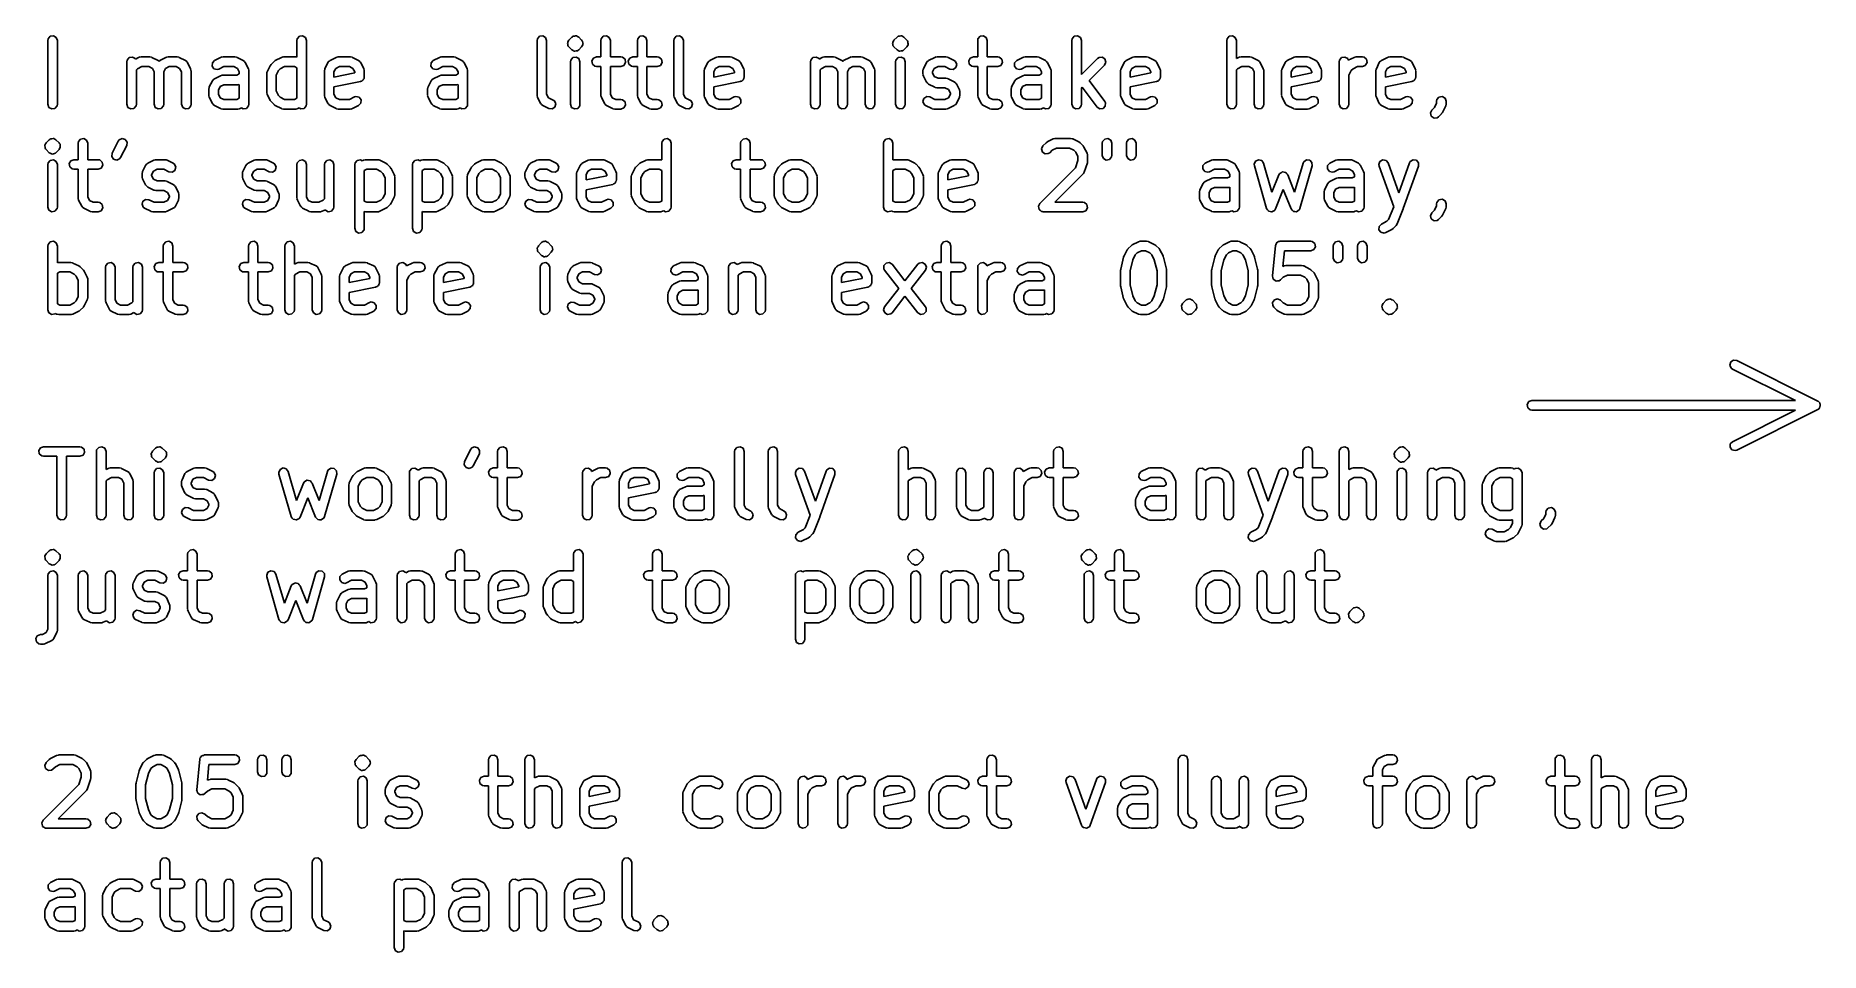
# Model space of a CAD drawing. Extents: x 4 to 20.6, y -10.4 to -1.9.
# Drawn here: x 19.452 to 20.553, y -10.437 to -9.872 of the extents above.
import ezdxf

# ---------------------------------------------------------------- set-up
doc = ezdxf.new("R2010")
doc.units = 0
doc.header["$MEASUREMENT"] = 0
doc.layers.add('BLACK', color=7, linetype='CONTINUOUS')

msp = doc.modelspace()

# ---------------------------------------------------------------- linework, layer by layer
at = {"layer": 'BLACK', "linetype": 'CONTINUOUS'}
for p, q in [((19.4594, -9.8749), (19.4596, -9.87389)), ((19.4594, -9.91427), (19.4594, -9.8749)), ((19.4596, -9.87389), (19.4609, -9.87234)), ((19.4609, -9.87234), (19.4628, -9.87199)), ((19.4628, -9.87199), (19.4646, -9.873)), ((19.4646, -9.873), (19.4653, -9.8749)), ((19.4653, -9.8749), (19.4653, -9.91427)), ((19.6131, -9.8749), (19.6133, -9.87389)), ((19.6131, -9.88521), (19.6131, -9.8749)), ((19.6133, -9.87389), (19.6146, -9.87234)), ((19.6146, -9.87234), (19.6166, -9.87199)), ((19.6166, -9.87199), (19.6183, -9.873)), ((19.6183, -9.873), (19.619, -9.8749)), ((19.619, -9.8749), (19.619, -9.91427)), ((19.7612, -9.8749), (19.7614, -9.87389)), ((19.7612, -9.90864), (19.7612, -9.8749)), ((19.7614, -9.87389), (19.7627, -9.87234)), ((19.7627, -9.87234), (19.7647, -9.87199)), ((19.7647, -9.87199), (19.7664, -9.873)), ((19.7664, -9.873), (19.7671, -9.8749)), ((19.7671, -9.8749), (19.7671, -9.90795)), ((19.7801, -9.87601), (19.7805, -9.87538)), ((19.7805, -9.87538), (19.7808, -9.87468)), ((19.7808, -9.87468), (19.7827, -9.87281)), ((19.7827, -9.87281), (19.783, -9.87259)), ((19.783, -9.87259), (19.7831, -9.87248)), ((19.7831, -9.87248), (19.7832, -9.87244)), ((19.7832, -9.87244), (19.7833, -9.87234)), ((19.7832, -9.87244), (19.7832, -9.87244)), ((19.7833, -9.87234), (19.7834, -9.87233)), ((19.7834, -9.87233), (19.7835, -9.87222)), ((19.7835, -9.87222), (19.7843, -9.87215)), ((19.7843, -9.87215), (19.785, -9.87196)), ((19.785, -9.87196), (19.7852, -9.87201)), ((19.7852, -9.87201), (19.7853, -9.87199)), ((19.7853, -9.87199), (19.7854, -9.87206)), ((19.7854, -9.87206), (19.7856, -9.87204)), ((19.7856, -9.87204), (19.7862, -9.87248)), ((19.7862, -9.87248), (19.7869, -9.87281)), ((19.7869, -9.87281), (19.7887, -9.87468)), ((19.7887, -9.87468), (19.789, -9.875)), ((19.789, -9.875), (19.7891, -9.87508)), ((19.7891, -9.87508), (19.7891, -9.8752)), ((19.7891, -9.8752), (19.7893, -9.87552)), ((19.7893, -9.87552), (19.7894, -9.87629)), ((19.8006, -9.8749), (19.8008, -9.87389)), ((19.8006, -9.88507), (19.8006, -9.8749)), ((19.8008, -9.87389), (19.8021, -9.87234)), ((19.8021, -9.87234), (19.804, -9.87199)), ((19.804, -9.87199), (19.8058, -9.873)), ((19.8058, -9.873), (19.8065, -9.8749)), ((19.8065, -9.8749), (19.8065, -9.88507)), ((19.8231, -9.8749), (19.8233, -9.87389)), ((19.8231, -9.88507), (19.8231, -9.8749)), ((19.8233, -9.87389), (19.8246, -9.87234)), ((19.8246, -9.87234), (19.8265, -9.87199)), ((19.8265, -9.87199), (19.8283, -9.873)), ((19.8283, -9.873), (19.829, -9.8749)), ((19.829, -9.8749), (19.829, -9.88507)), ((19.8456, -9.8749), (19.8458, -9.87389)), ((19.8456, -9.90864), (19.8456, -9.8749)), ((19.8458, -9.87389), (19.8471, -9.87234)), ((19.8471, -9.87234), (19.849, -9.87199)), ((19.849, -9.87199), (19.8508, -9.873)), ((19.8508, -9.873), (19.8515, -9.8749)), ((19.8515, -9.8749), (19.8515, -9.90795)), ((19.9807, -9.87601), (19.9811, -9.87538)), ((19.9811, -9.87538), (19.9814, -9.87468)), ((19.9814, -9.87468), (19.9833, -9.87281)), ((19.9833, -9.87281), (19.9836, -9.87259)), ((19.9836, -9.87259), (19.9837, -9.87248)), ((19.9837, -9.87248), (19.9838, -9.87244)), ((19.9838, -9.87244), (19.9839, -9.87234)), ((19.9838, -9.87244), (19.9838, -9.87244)), ((19.9839, -9.87234), (19.984, -9.87233)), ((19.984, -9.87233), (19.9841, -9.87222)), ((19.9841, -9.87222), (19.9849, -9.87215)), ((19.9849, -9.87215), (19.9856, -9.87196)), ((19.9856, -9.87196), (19.9858, -9.87201)), ((19.9858, -9.87201), (19.9859, -9.87199)), ((19.9859, -9.87199), (19.986, -9.87206)), ((19.986, -9.87206), (19.9862, -9.87204)), ((19.9862, -9.87204), (19.9868, -9.87248)), ((19.9868, -9.87248), (19.9875, -9.87281)), ((19.9875, -9.87281), (19.9893, -9.87468)), ((19.9893, -9.87468), (19.9896, -9.875)), ((19.9896, -9.875), (19.9897, -9.87508)), ((19.9897, -9.87508), (19.9897, -9.8752)), ((19.9897, -9.8752), (19.9899, -9.87552)), ((19.9899, -9.87552), (19.99, -9.87629)), ((20.0331, -9.8749), (20.0332, -9.87389)), ((20.0331, -9.88507), (20.0331, -9.8749)), ((20.0332, -9.87389), (20.0345, -9.87234)), ((20.0345, -9.87234), (20.0365, -9.87199)), ((20.0365, -9.87199), (20.0383, -9.873)), ((20.0383, -9.873), (20.039, -9.8749)), ((20.039, -9.8749), (20.039, -9.88507)), ((20.0912, -9.8749), (20.0913, -9.87389)), ((20.0912, -9.91427), (20.0912, -9.8749)), ((20.0913, -9.87389), (20.0926, -9.87234)), ((20.0926, -9.87234), (20.0946, -9.87199)), ((20.0946, -9.87199), (20.0964, -9.873)), ((20.0964, -9.873), (20.0971, -9.8749)), ((20.0971, -9.8749), (20.0971, -9.89589)), ((20.1868, -9.8749), (20.187, -9.87389)), ((20.1868, -9.91427), (20.1868, -9.8749)), ((20.187, -9.87389), (20.1883, -9.87234)), ((20.1883, -9.87234), (20.1902, -9.87199)), ((20.1902, -9.87199), (20.192, -9.873)), ((20.192, -9.873), (20.1927, -9.8749)), ((20.1927, -9.8749), (20.1927, -9.88605)), ((19.5083, -9.88701), (19.5096, -9.88546)), ((19.5096, -9.88546), (19.5116, -9.88511)), ((19.5116, -9.88511), (19.5133, -9.88612)), ((19.5133, -9.88612), (19.5134, -9.88636)), ((19.5134, -9.88636), (19.5154, -9.88538)), ((19.5154, -9.88538), (19.5164, -9.88509)), ((19.5164, -9.88509), (19.5165, -9.88513)), ((19.5165, -9.88513), (19.5167, -9.88507)), ((19.5167, -9.88507), (19.5223, -9.88507)), ((19.5223, -9.88507), (19.5233, -9.88525)), ((19.5233, -9.88525), (19.5235, -9.88536)), ((19.5235, -9.88536), (19.5236, -9.88538)), ((19.5236, -9.88538), (19.5274, -9.88725)), ((19.5285, -9.88725), (19.5322, -9.88538)), ((19.5322, -9.88538), (19.5332, -9.88509)), ((19.5332, -9.88509), (19.5334, -9.88513)), ((19.5334, -9.88513), (19.5336, -9.88507)), ((19.5336, -9.88507), (19.5392, -9.88507)), ((19.5392, -9.88507), (19.5402, -9.88525)), ((19.5402, -9.88525), (19.5403, -9.88536)), ((19.5403, -9.88536), (19.5405, -9.88538)), ((19.5405, -9.88538), (19.5443, -9.88725)), ((19.5622, -9.88725), (19.566, -9.88538)), ((19.566, -9.88538), (19.567, -9.88509)), ((19.567, -9.88509), (19.5671, -9.88513)), ((19.5671, -9.88513), (19.5673, -9.88507)), ((19.5673, -9.88507), (19.5748, -9.88507)), ((19.5748, -9.88507), (19.5758, -9.88525)), ((19.5758, -9.88525), (19.576, -9.88536)), ((19.576, -9.88536), (19.5761, -9.88538)), ((19.5761, -9.88538), (19.5799, -9.88725)), ((19.5997, -9.88725), (19.6035, -9.88538)), ((19.6035, -9.88538), (19.6045, -9.88509)), ((19.6045, -9.88509), (19.6046, -9.88513)), ((19.6046, -9.88513), (19.6048, -9.88507)), ((19.6048, -9.88507), (19.6123, -9.88507)), ((19.6123, -9.88507), (19.6131, -9.88521)), ((19.6335, -9.88725), (19.6372, -9.88538)), ((19.6372, -9.88538), (19.6382, -9.88509)), ((19.6382, -9.88509), (19.6384, -9.88513)), ((19.6384, -9.88513), (19.6386, -9.88507)), ((19.6386, -9.88507), (19.6461, -9.88507)), ((19.6461, -9.88507), (19.6471, -9.88525)), ((19.6471, -9.88525), (19.6472, -9.88536)), ((19.6472, -9.88536), (19.6474, -9.88538)), ((19.6474, -9.88538), (19.6511, -9.88725)), ((19.6972, -9.88725), (19.701, -9.88538)), ((19.701, -9.88538), (19.702, -9.88509)), ((19.702, -9.88509), (19.7021, -9.88513)), ((19.7021, -9.88513), (19.7023, -9.88507)), ((19.7023, -9.88507), (19.7098, -9.88507)), ((19.7098, -9.88507), (19.7108, -9.88525)), ((19.7108, -9.88525), (19.7109, -9.88536)), ((19.7109, -9.88536), (19.7111, -9.88538)), ((19.7111, -9.88538), (19.7149, -9.88725)), ((19.78, -9.87651), (19.7801, -9.87627)), ((19.7802, -9.87726), (19.78, -9.87651)), ((19.7801, -9.87627), (19.7801, -9.87601)), ((19.7802, -9.87802), (19.7802, -9.87726)), ((19.7805, -9.87834), (19.7802, -9.87802)), ((19.7805, -9.87847), (19.7805, -9.87834)), ((19.7806, -9.87854), (19.7805, -9.87847)), ((19.7808, -9.87886), (19.7806, -9.87854)), ((19.7827, -9.88073), (19.7808, -9.87886)), ((19.782, -9.88701), (19.7833, -9.88546)), ((19.7834, -9.88106), (19.7827, -9.88073)), ((19.7833, -9.88546), (19.7853, -9.88511)), ((19.784, -9.8815), (19.7834, -9.88106)), ((19.7842, -9.88149), (19.784, -9.8815)), ((19.7843, -9.88155), (19.7842, -9.88149)), ((19.7844, -9.88153), (19.7843, -9.88155)), ((19.7845, -9.88159), (19.7844, -9.88153)), ((19.7853, -9.88139), (19.7845, -9.88159)), ((19.786, -9.88132), (19.7853, -9.88139)), ((19.7853, -9.88511), (19.787, -9.88612)), ((19.7862, -9.88122), (19.786, -9.88132)), ((19.7863, -9.8812), (19.7862, -9.88122)), ((19.7864, -9.8811), (19.7863, -9.8811)), ((19.7863, -9.8811), (19.7863, -9.8812)), ((19.7865, -9.88107), (19.7864, -9.8811)), ((19.7866, -9.88096), (19.7865, -9.88107)), ((19.7869, -9.88073), (19.7866, -9.88096)), ((19.7887, -9.87886), (19.7869, -9.88073)), ((19.787, -9.88612), (19.7877, -9.88802)), ((19.7891, -9.87816), (19.7887, -9.87886)), ((19.7895, -9.87754), (19.7891, -9.87816)), ((19.7894, -9.87629), (19.7896, -9.87703)), ((19.7896, -9.87703), (19.7895, -9.87727)), ((19.7895, -9.87727), (19.7895, -9.87754)), ((19.795, -9.88751), (19.796, -9.88576)), ((19.796, -9.88576), (19.7979, -9.88507)), ((19.7979, -9.88507), (19.8006, -9.88507)), ((19.8065, -9.88507), (19.8129, -9.88507)), ((19.8129, -9.88507), (19.8139, -9.88525)), ((19.8139, -9.88525), (19.8155, -9.88654)), ((19.8155, -9.88654), (19.8158, -9.88853)), ((19.8175, -9.88751), (19.8185, -9.88576)), ((19.8185, -9.88576), (19.8204, -9.88507)), ((19.8204, -9.88507), (19.8231, -9.88507)), ((19.829, -9.88507), (19.8354, -9.88507)), ((19.8354, -9.88507), (19.8364, -9.88525)), ((19.8364, -9.88525), (19.838, -9.88654)), ((19.838, -9.88654), (19.8383, -9.88853)), ((19.8678, -9.88725), (19.8716, -9.88538)), ((19.8716, -9.88538), (19.8726, -9.88509)), ((19.8726, -9.88509), (19.8727, -9.88513)), ((19.8727, -9.88513), (19.8729, -9.88507)), ((19.8729, -9.88507), (19.8804, -9.88507)), ((19.8804, -9.88507), (19.8814, -9.88525)), ((19.8814, -9.88525), (19.8815, -9.88536)), ((19.8815, -9.88536), (19.8817, -9.88538)), ((19.8817, -9.88538), (19.8855, -9.88725)), ((19.9301, -9.88701), (19.9314, -9.88546)), ((19.9314, -9.88546), (19.9334, -9.88511)), ((19.9334, -9.88511), (19.9352, -9.88612)), ((19.9352, -9.88636), (19.9372, -9.88538)), ((19.9352, -9.88612), (19.9352, -9.88636)), ((19.9372, -9.88538), (19.9382, -9.88509)), ((19.9382, -9.88509), (19.9384, -9.88513)), ((19.9384, -9.88513), (19.9385, -9.88507)), ((19.9385, -9.88507), (19.9441, -9.88507)), ((19.9441, -9.88507), (19.9452, -9.88525)), ((19.9452, -9.88525), (19.9453, -9.88536)), ((19.9453, -9.88536), (19.9455, -9.88538)), ((19.9455, -9.88538), (19.9492, -9.88725)), ((19.9503, -9.88725), (19.9541, -9.88538)), ((19.9541, -9.88538), (19.9551, -9.88509)), ((19.9551, -9.88509), (19.9552, -9.88513)), ((19.9552, -9.88513), (19.9554, -9.88507)), ((19.9554, -9.88507), (19.961, -9.88507)), ((19.961, -9.88507), (19.962, -9.88525)), ((19.962, -9.88525), (19.9622, -9.88536)), ((19.9622, -9.88536), (19.9623, -9.88538)), ((19.9623, -9.88538), (19.9661, -9.88725)), ((19.9806, -9.87651), (19.9807, -9.87627)), ((19.9808, -9.87726), (19.9806, -9.87651)), ((19.9807, -9.87627), (19.9807, -9.87601)), ((19.9808, -9.87802), (19.9808, -9.87726)), ((19.9811, -9.87834), (19.9808, -9.87802)), ((19.9811, -9.87847), (19.9811, -9.87834)), ((19.9812, -9.87854), (19.9811, -9.87847)), ((19.9814, -9.87886), (19.9812, -9.87854)), ((19.9833, -9.88073), (19.9814, -9.87886)), ((19.9826, -9.88701), (19.9839, -9.88546)), ((19.984, -9.88106), (19.9833, -9.88073)), ((19.9839, -9.88546), (19.9859, -9.88511)), ((19.9846, -9.8815), (19.984, -9.88106)), ((19.9848, -9.88149), (19.9846, -9.8815)), ((19.9849, -9.88155), (19.9848, -9.88149)), ((19.985, -9.88153), (19.9849, -9.88155)), ((19.9851, -9.88159), (19.985, -9.88153)), ((19.9859, -9.88139), (19.9851, -9.88159)), ((19.9866, -9.88132), (19.9859, -9.88139)), ((19.9859, -9.88511), (19.9876, -9.88612)), ((19.9868, -9.88122), (19.9866, -9.88132)), ((19.9869, -9.8812), (19.9868, -9.88122)), ((19.987, -9.8811), (19.9869, -9.8811)), ((19.9869, -9.8811), (19.9869, -9.8812)), ((19.9871, -9.88107), (19.987, -9.8811)), ((19.9872, -9.88096), (19.9871, -9.88107)), ((19.9875, -9.88073), (19.9872, -9.88096)), ((19.9893, -9.87886), (19.9875, -9.88073)), ((19.9876, -9.88612), (19.9883, -9.88802)), ((19.9897, -9.87816), (19.9893, -9.87886)), ((19.9901, -9.87754), (19.9897, -9.87816)), ((19.99, -9.87629), (19.9902, -9.87703)), ((19.9902, -9.87703), (19.9901, -9.87727)), ((19.9901, -9.87727), (19.9901, -9.87754)), ((20.0028, -9.88725), (20.0066, -9.88538)), ((20.0066, -9.88538), (20.0075, -9.88509)), ((20.0075, -9.88509), (20.0077, -9.88513)), ((20.0077, -9.88513), (20.0079, -9.88507)), ((20.0079, -9.88507), (20.0135, -9.88507)), ((20.0135, -9.88507), (20.0145, -9.88525)), ((20.0145, -9.88525), (20.0147, -9.88536)), ((20.0147, -9.88536), (20.0148, -9.88538)), ((20.0148, -9.88538), (20.0186, -9.88725)), ((20.0275, -9.88751), (20.0285, -9.88576)), ((20.0285, -9.88576), (20.0304, -9.88507)), ((20.0304, -9.88507), (20.0331, -9.88507)), ((20.039, -9.88507), (20.0454, -9.88507)), ((20.0454, -9.88507), (20.0464, -9.88525)), ((20.0464, -9.88525), (20.0479, -9.88654)), ((20.0479, -9.88654), (20.0483, -9.88853)), ((20.0572, -9.88725), (20.0609, -9.88538)), ((20.0609, -9.88538), (20.0619, -9.88509)), ((20.0619, -9.88509), (20.0621, -9.88513)), ((20.0621, -9.88513), (20.0623, -9.88507)), ((20.0623, -9.88507), (20.0698, -9.88507)), ((20.0698, -9.88507), (20.0708, -9.88525)), ((20.0708, -9.88525), (20.0709, -9.88536)), ((20.0709, -9.88536), (20.0711, -9.88538)), ((20.0711, -9.88538), (20.0748, -9.88725)), ((20.0971, -9.89589), (20.107, -9.88593)), ((20.107, -9.88593), (20.1079, -9.88534)), ((20.1079, -9.88534), (20.1099, -9.88517)), ((20.1099, -9.88517), (20.1115, -9.88633)), ((20.1115, -9.88633), (20.1121, -9.88828)), ((20.1247, -9.88725), (20.1284, -9.88538)), ((20.1284, -9.88538), (20.1294, -9.88509)), ((20.1294, -9.88509), (20.1296, -9.88513)), ((20.1296, -9.88513), (20.1297, -9.88507)), ((20.1297, -9.88507), (20.1372, -9.88507)), ((20.1372, -9.88507), (20.1383, -9.88525)), ((20.1383, -9.88525), (20.1384, -9.88536)), ((20.1384, -9.88536), (20.1386, -9.88538)), ((20.1386, -9.88538), (20.1423, -9.88725)), ((20.1927, -9.88605), (20.194, -9.88538)), ((20.194, -9.88538), (20.195, -9.88509)), ((20.195, -9.88509), (20.1952, -9.88513)), ((20.1952, -9.88513), (20.1954, -9.88507)), ((20.1954, -9.88507), (20.201, -9.88507)), ((20.201, -9.88507), (20.202, -9.88525)), ((20.202, -9.88525), (20.2021, -9.88536)), ((20.2021, -9.88536), (20.2023, -9.88538)), ((20.2023, -9.88538), (20.2061, -9.88725)), ((20.224, -9.88725), (20.2278, -9.88538)), ((20.2278, -9.88538), (20.2288, -9.88509)), ((20.2288, -9.88509), (20.2289, -9.88513)), ((20.2289, -9.88513), (20.2291, -9.88507)), ((20.2291, -9.88507), (20.2366, -9.88507)), ((20.2366, -9.88507), (20.2376, -9.88525)), ((20.2376, -9.88525), (20.2377, -9.88536)), ((20.2377, -9.88536), (20.2379, -9.88538)), ((20.2379, -9.88538), (20.2417, -9.88725)), ((20.2563, -9.88701), (20.2576, -9.88546)), ((20.2576, -9.88546), (20.2596, -9.88511)), ((20.2596, -9.88511), (20.2614, -9.88612)), ((20.2614, -9.88612), (20.2617, -9.88715)), ((20.2617, -9.88715), (20.2653, -9.88538)), ((20.2653, -9.88538), (20.2663, -9.88509)), ((20.2663, -9.88509), (20.2664, -9.88513)), ((20.2664, -9.88513), (20.2666, -9.88507)), ((20.2666, -9.88507), (20.2704, -9.88507)), ((20.2704, -9.88507), (20.2714, -9.88525)), ((20.2714, -9.88525), (20.2729, -9.88654)), ((20.2729, -9.88654), (20.2733, -9.88853)), ((20.2822, -9.88725), (20.2859, -9.88538)), ((20.2859, -9.88538), (20.2869, -9.88509)), ((20.2869, -9.88509), (20.2871, -9.88513)), ((20.2871, -9.88513), (20.2872, -9.88507)), ((20.2872, -9.88507), (20.2947, -9.88507)), ((20.2947, -9.88507), (20.2957, -9.88525)), ((20.2957, -9.88525), (20.2959, -9.88536)), ((20.2959, -9.88536), (20.296, -9.88538)), ((20.296, -9.88538), (20.2998, -9.88725)), ((19.5081, -9.88802), (19.5083, -9.88701)), ((19.5081, -9.91427), (19.5081, -9.88802)), ((19.5147, -9.89232), (19.514, -9.89299)), ((19.514, -9.89299), (19.514, -9.91427)), ((19.5174, -9.89097), (19.5147, -9.89232)), ((19.5216, -9.89097), (19.5174, -9.89097)), ((19.5239, -9.8921), (19.5216, -9.89097)), ((19.525, -9.89434), (19.5239, -9.8921)), ((19.525, -9.91427), (19.525, -9.89434)), ((19.5274, -9.88725), (19.528, -9.88768)), ((19.528, -9.88768), (19.5282, -9.88758)), ((19.5282, -9.88758), (19.5285, -9.88725)), ((19.532, -9.8921), (19.5309, -9.89434)), ((19.5309, -9.89434), (19.5309, -9.91427)), ((19.5343, -9.89097), (19.532, -9.8921)), ((19.5385, -9.89097), (19.5343, -9.89097)), ((19.5407, -9.8921), (19.5385, -9.89097)), ((19.5419, -9.89434), (19.5407, -9.8921)), ((19.5419, -9.91427), (19.5419, -9.89434)), ((19.5443, -9.88725), (19.5451, -9.88786)), ((19.5451, -9.88786), (19.5453, -9.88827)), ((19.5453, -9.88827), (19.5456, -9.88857)), ((19.5456, -9.88857), (19.5475, -9.89232)), ((19.5475, -9.89232), (19.5477, -9.89331)), ((19.5477, -9.89331), (19.5477, -9.89348)), ((19.5477, -9.89348), (19.5478, -9.89364)), ((19.5478, -9.89364), (19.5478, -9.91427)), ((19.5607, -9.89074), (19.5609, -9.88872)), ((19.5619, -9.89236), (19.5607, -9.89074)), ((19.5609, -9.88872), (19.5622, -9.88725)), ((19.5639, -9.89283), (19.5619, -9.89236)), ((19.5622, -9.8985), (19.566, -9.89663)), ((19.5649, -9.89254), (19.5639, -9.89283)), ((19.568, -9.89097), (19.5649, -9.89254)), ((19.566, -9.89663), (19.567, -9.89634)), ((19.567, -9.89634), (19.5671, -9.89638)), ((19.5671, -9.89638), (19.5673, -9.89632)), ((19.5673, -9.89632), (19.576, -9.89632)), ((19.5741, -9.89097), (19.568, -9.89097)), ((19.5764, -9.8921), (19.5741, -9.89097)), ((19.576, -9.89632), (19.5775, -9.89557)), ((19.5775, -9.89434), (19.5764, -9.8921)), ((19.5775, -9.89557), (19.5775, -9.89434)), ((19.5799, -9.88725), (19.5807, -9.88786)), ((19.5807, -9.88786), (19.5809, -9.88827)), ((19.5809, -9.88827), (19.5812, -9.88857)), ((19.5812, -9.88857), (19.5831, -9.89232)), ((19.5831, -9.89232), (19.5834, -9.89331)), ((19.5834, -9.89331), (19.5833, -9.89348)), ((19.5833, -9.89348), (19.5834, -9.89364)), ((19.5834, -9.89364), (19.5834, -9.91427)), ((19.5944, -9.89552), (19.5945, -9.89451)), ((19.5944, -9.90677), (19.5944, -9.89552)), ((19.5945, -9.89451), (19.5946, -9.89437)), ((19.5946, -9.89437), (19.5947, -9.8942)), ((19.5947, -9.8942), (19.5965, -9.89045)), ((19.5965, -9.89045), (19.5971, -9.88974)), ((19.5971, -9.88968), (19.599, -9.88781)), ((19.5971, -9.88974), (19.5971, -9.88968)), ((19.599, -9.88781), (19.5997, -9.8873)), ((19.5997, -9.8873), (19.5997, -9.88725)), ((19.6016, -9.89352), (19.6003, -9.89622)), ((19.6003, -9.89622), (19.6003, -9.90607)), ((19.6028, -9.89232), (19.6016, -9.89352)), ((19.6055, -9.89097), (19.6028, -9.89232)), ((19.6116, -9.89097), (19.6055, -9.89097)), ((19.6131, -9.89172), (19.6116, -9.89097)), ((19.6131, -9.91057), (19.6131, -9.89172)), ((19.63, -9.89364), (19.6302, -9.89263)), ((19.63, -9.90864), (19.63, -9.89364)), ((19.6302, -9.89263), (19.6303, -9.8925)), ((19.6303, -9.89232), (19.6322, -9.88857)), ((19.6303, -9.8925), (19.6303, -9.89232)), ((19.6322, -9.88857), (19.6328, -9.88775)), ((19.6328, -9.88775), (19.6332, -9.88758)), ((19.6332, -9.88758), (19.6335, -9.88725)), ((19.637, -9.8921), (19.6359, -9.89434)), ((19.6359, -9.89434), (19.6359, -9.89754)), ((19.6359, -9.89754), (19.6487, -9.89497)), ((19.6393, -9.89097), (19.637, -9.8921)), ((19.6454, -9.89097), (19.6393, -9.89097)), ((19.6476, -9.8921), (19.6454, -9.89097)), ((19.6487, -9.89434), (19.6476, -9.8921)), ((19.6487, -9.89497), (19.6487, -9.89434)), ((19.6511, -9.88725), (19.6519, -9.88786)), ((19.6519, -9.88786), (19.6521, -9.88827)), ((19.6521, -9.88827), (19.6524, -9.88857)), ((19.6524, -9.88857), (19.6543, -9.89232)), ((19.6543, -9.89232), (19.6546, -9.89331)), ((19.6546, -9.89739), (19.6545, -9.8984)), ((19.6546, -9.89331), (19.6546, -9.89348)), ((19.6546, -9.89348), (19.6546, -9.89364)), ((19.6546, -9.89364), (19.6546, -9.89739)), ((19.6957, -9.89074), (19.6958, -9.88872)), ((19.6969, -9.89236), (19.6957, -9.89074)), ((19.6958, -9.88872), (19.6972, -9.88725)), ((19.6989, -9.89283), (19.6969, -9.89236)), ((19.6972, -9.8985), (19.701, -9.89663)), ((19.6999, -9.89254), (19.6989, -9.89283)), ((19.703, -9.89097), (19.6999, -9.89254)), ((19.701, -9.89663), (19.702, -9.89634)), ((19.702, -9.89634), (19.7021, -9.89638)), ((19.7021, -9.89638), (19.7023, -9.89632)), ((19.7023, -9.89632), (19.711, -9.89632)), ((19.7091, -9.89097), (19.703, -9.89097)), ((19.7113, -9.8921), (19.7091, -9.89097)), ((19.711, -9.89632), (19.7125, -9.89557)), ((19.7125, -9.89434), (19.7113, -9.8921)), ((19.7125, -9.89557), (19.7125, -9.89434)), ((19.7149, -9.88725), (19.7157, -9.88786)), ((19.7157, -9.88786), (19.7159, -9.88827)), ((19.7159, -9.88827), (19.7162, -9.88857)), ((19.7162, -9.88857), (19.7181, -9.89232)), ((19.7181, -9.89232), (19.7184, -9.89331)), ((19.7184, -9.89331), (19.7183, -9.89348)), ((19.7183, -9.89348), (19.7184, -9.89364)), ((19.7184, -9.89364), (19.7184, -9.91427)), ((19.7818, -9.88802), (19.782, -9.88701)), ((19.7818, -9.91427), (19.7818, -9.88802)), ((19.7877, -9.88802), (19.7877, -9.91427)), ((19.7954, -9.8895), (19.795, -9.88751)), ((19.7969, -9.89079), (19.7954, -9.8895)), ((19.7979, -9.89097), (19.7969, -9.89079)), ((19.8006, -9.89097), (19.7979, -9.89097)), ((19.8006, -9.90864), (19.8006, -9.89097)), ((19.8129, -9.89097), (19.8065, -9.89097)), ((19.8065, -9.89097), (19.8065, -9.90795)), ((19.8148, -9.89028), (19.8129, -9.89097)), ((19.8158, -9.88853), (19.8148, -9.89028)), ((19.8178, -9.8895), (19.8175, -9.88751)), ((19.8194, -9.89079), (19.8178, -9.8895)), ((19.8204, -9.89097), (19.8194, -9.89079)), ((19.8231, -9.89097), (19.8204, -9.89097)), ((19.8231, -9.90864), (19.8231, -9.89097)), ((19.8354, -9.89097), (19.829, -9.89097)), ((19.829, -9.89097), (19.829, -9.90795)), ((19.8373, -9.89028), (19.8354, -9.89097)), ((19.8383, -9.88853), (19.8373, -9.89028)), ((19.8643, -9.89364), (19.8645, -9.89263)), ((19.8643, -9.90864), (19.8643, -9.89364)), ((19.8645, -9.89263), (19.8646, -9.8925)), ((19.8646, -9.89232), (19.8665, -9.88857)), ((19.8646, -9.8925), (19.8646, -9.89232)), ((19.8665, -9.88857), (19.8671, -9.88775)), ((19.8671, -9.88775), (19.8675, -9.88758)), ((19.8675, -9.88758), (19.8678, -9.88725)), ((19.8714, -9.8921), (19.8702, -9.89434)), ((19.8702, -9.89434), (19.8702, -9.89754)), ((19.8702, -9.89754), (19.8831, -9.89497)), ((19.8736, -9.89097), (19.8714, -9.8921)), ((19.8797, -9.89097), (19.8736, -9.89097)), ((19.8819, -9.8921), (19.8797, -9.89097)), ((19.8831, -9.89434), (19.8819, -9.8921)), ((19.8831, -9.89497), (19.8831, -9.89434)), ((19.8855, -9.88725), (19.8863, -9.88786)), ((19.8863, -9.88786), (19.8865, -9.88827)), ((19.8865, -9.88827), (19.8868, -9.88857)), ((19.8868, -9.88857), (19.8887, -9.89232)), ((19.8887, -9.89232), (19.889, -9.89331)), ((19.889, -9.89739), (19.8888, -9.8984)), ((19.889, -9.89331), (19.8889, -9.89348)), ((19.8889, -9.89348), (19.889, -9.89364)), ((19.889, -9.89364), (19.889, -9.89739)), ((19.9299, -9.88802), (19.9301, -9.88701)), ((19.9299, -9.91427), (19.9299, -9.88802)), ((19.9365, -9.89232), (19.9358, -9.89299)), ((19.9358, -9.89299), (19.9358, -9.91427)), ((19.9392, -9.89097), (19.9365, -9.89232)), ((19.9434, -9.89097), (19.9392, -9.89097)), ((19.9457, -9.8921), (19.9434, -9.89097)), ((19.9468, -9.89434), (19.9457, -9.8921)), ((19.9468, -9.91427), (19.9468, -9.89434)), ((19.9492, -9.88725), (19.9498, -9.88768)), ((19.9498, -9.88768), (19.95, -9.88758)), ((19.95, -9.88758), (19.9503, -9.88725)), ((19.9538, -9.8921), (19.9527, -9.89434)), ((19.9527, -9.89434), (19.9527, -9.91427)), ((19.9561, -9.89097), (19.9538, -9.8921)), ((19.9603, -9.89097), (19.9561, -9.89097)), ((19.9626, -9.8921), (19.9603, -9.89097)), ((19.9637, -9.89434), (19.9626, -9.8921)), ((19.9637, -9.91427), (19.9637, -9.89434)), ((19.9661, -9.88725), (19.9669, -9.88786)), ((19.9669, -9.88786), (19.9671, -9.88827)), ((19.9671, -9.88827), (19.9674, -9.88857)), ((19.9674, -9.88857), (19.9693, -9.89232)), ((19.9693, -9.89232), (19.9696, -9.89331)), ((19.9696, -9.89331), (19.9695, -9.89348)), ((19.9695, -9.89348), (19.9696, -9.89364)), ((19.9696, -9.89364), (19.9696, -9.91427)), ((19.9824, -9.88802), (19.9826, -9.88701)), ((19.9824, -9.91427), (19.9824, -9.88802)), ((19.9883, -9.88802), (19.9883, -9.91427)), ((19.9993, -9.89364), (19.9995, -9.89263)), ((19.9993, -9.89552), (19.9993, -9.89364)), ((19.9994, -9.89569), (19.9993, -9.89552)), ((19.9993, -9.89586), (19.9994, -9.89569)), ((19.9996, -9.89684), (19.9993, -9.89586)), ((19.9995, -9.89263), (19.9996, -9.8925)), ((19.9996, -9.89232), (20.0015, -9.88857)), ((19.9996, -9.8925), (19.9996, -9.89232)), ((20.0015, -9.90059), (19.9996, -9.89684)), ((20.0015, -9.88857), (20.0021, -9.88775)), ((20.0021, -9.88775), (20.0025, -9.88757)), ((20.0025, -9.88757), (20.0028, -9.88725)), ((20.0063, -9.8921), (20.0052, -9.89434)), ((20.0052, -9.89434), (20.0052, -9.89482)), ((20.0052, -9.89482), (20.0063, -9.89707)), ((20.0086, -9.89097), (20.0063, -9.8921)), ((20.0063, -9.89707), (20.0086, -9.89819)), ((20.0128, -9.89097), (20.0086, -9.89097)), ((20.0159, -9.89254), (20.0128, -9.89097)), ((20.0179, -9.89277), (20.0159, -9.89254)), ((20.0196, -9.89165), (20.0179, -9.89277)), ((20.0186, -9.88725), (20.0194, -9.88786)), ((20.0194, -9.88786), (20.0202, -9.88972)), ((20.0202, -9.88972), (20.0196, -9.89165)), ((20.0278, -9.8895), (20.0275, -9.88751)), ((20.0294, -9.89079), (20.0278, -9.8895)), ((20.0304, -9.89097), (20.0294, -9.89079)), ((20.0331, -9.89097), (20.0304, -9.89097)), ((20.0331, -9.90864), (20.0331, -9.89097)), ((20.0454, -9.89097), (20.039, -9.89097)), ((20.039, -9.89097), (20.039, -9.90795)), ((20.0473, -9.89028), (20.0454, -9.89097)), ((20.0483, -9.88853), (20.0473, -9.89028)), ((20.0557, -9.89074), (20.0558, -9.88872)), ((20.0569, -9.89236), (20.0557, -9.89074)), ((20.0558, -9.88872), (20.0572, -9.88725)), ((20.0588, -9.89283), (20.0569, -9.89236)), ((20.0572, -9.8985), (20.0609, -9.89663)), ((20.0598, -9.89254), (20.0588, -9.89283)), ((20.0629, -9.89097), (20.0598, -9.89254)), ((20.0609, -9.89663), (20.0619, -9.89634)), ((20.0619, -9.89634), (20.0621, -9.89638)), ((20.0621, -9.89638), (20.0623, -9.89632)), ((20.0623, -9.89632), (20.0709, -9.89632)), ((20.0691, -9.89097), (20.0629, -9.89097)), ((20.0713, -9.8921), (20.0691, -9.89097)), ((20.0709, -9.89632), (20.0724, -9.89557)), ((20.0724, -9.89434), (20.0713, -9.8921)), ((20.0724, -9.89557), (20.0724, -9.89434)), ((20.0748, -9.88725), (20.0756, -9.88786)), ((20.0756, -9.88786), (20.0758, -9.88827)), ((20.0758, -9.88827), (20.0761, -9.88857)), ((20.0761, -9.88857), (20.078, -9.89232)), ((20.078, -9.89232), (20.0783, -9.89331)), ((20.0783, -9.89331), (20.0783, -9.89348)), ((20.0783, -9.89348), (20.0783, -9.89364)), ((20.0783, -9.89364), (20.0783, -9.91427)), ((20.1112, -9.89011), (20.1018, -9.89955)), ((20.1121, -9.88828), (20.1112, -9.89011)), ((20.1212, -9.89364), (20.1213, -9.89263)), ((20.1212, -9.90864), (20.1212, -9.89364)), ((20.1213, -9.89263), (20.1215, -9.8925)), ((20.1215, -9.89232), (20.1234, -9.88857)), ((20.1215, -9.8925), (20.1215, -9.89232)), ((20.1234, -9.88857), (20.124, -9.88775)), ((20.124, -9.88775), (20.1244, -9.88758)), ((20.1244, -9.88758), (20.1247, -9.88725)), ((20.1282, -9.8921), (20.1271, -9.89434)), ((20.1271, -9.89434), (20.1271, -9.89754)), ((20.1271, -9.89754), (20.1399, -9.89497)), ((20.1304, -9.89097), (20.1282, -9.8921)), ((20.1365, -9.89097), (20.1304, -9.89097)), ((20.1388, -9.8921), (20.1365, -9.89097)), ((20.1399, -9.89434), (20.1388, -9.8921)), ((20.1399, -9.89497), (20.1399, -9.89434)), ((20.1423, -9.88725), (20.1431, -9.88786)), ((20.1431, -9.88786), (20.1433, -9.88827)), ((20.1433, -9.88827), (20.1436, -9.88857)), ((20.1436, -9.88857), (20.1455, -9.89232)), ((20.1455, -9.89232), (20.1458, -9.89331)), ((20.1458, -9.89739), (20.1456, -9.8984)), ((20.1458, -9.89331), (20.1458, -9.89348)), ((20.1458, -9.89348), (20.1458, -9.89364)), ((20.1458, -9.89364), (20.1458, -9.89739)), ((20.1934, -9.89232), (20.1927, -9.89299)), ((20.1927, -9.89299), (20.1927, -9.91427)), ((20.1961, -9.89097), (20.1934, -9.89232)), ((20.2003, -9.89097), (20.1961, -9.89097)), ((20.2025, -9.8921), (20.2003, -9.89097)), ((20.2037, -9.89434), (20.2025, -9.8921)), ((20.2037, -9.91427), (20.2037, -9.89434)), ((20.2061, -9.88725), (20.2069, -9.88786)), ((20.2069, -9.88786), (20.2071, -9.88827)), ((20.2071, -9.88827), (20.2074, -9.88857)), ((20.2074, -9.88857), (20.2092, -9.89232)), ((20.2092, -9.89232), (20.2095, -9.89331)), ((20.2095, -9.89331), (20.2095, -9.89348)), ((20.2095, -9.89348), (20.2096, -9.89364)), ((20.2096, -9.89364), (20.2096, -9.91427)), ((20.2205, -9.89364), (20.2207, -9.89263)), ((20.2205, -9.90864), (20.2205, -9.89364)), ((20.2207, -9.89263), (20.2208, -9.8925)), ((20.2208, -9.89232), (20.2227, -9.88857)), ((20.2208, -9.8925), (20.2208, -9.89232)), ((20.2227, -9.88857), (20.2233, -9.88775)), ((20.2233, -9.88775), (20.2237, -9.88758)), ((20.2237, -9.88758), (20.224, -9.88725)), ((20.2276, -9.8921), (20.2264, -9.89434)), ((20.2264, -9.89434), (20.2264, -9.89754)), ((20.2264, -9.89754), (20.2393, -9.89497)), ((20.2298, -9.89097), (20.2276, -9.8921)), ((20.2359, -9.89097), (20.2298, -9.89097)), ((20.2382, -9.8921), (20.2359, -9.89097)), ((20.2393, -9.89434), (20.2382, -9.8921)), ((20.2393, -9.89497), (20.2393, -9.89434)), ((20.2417, -9.88725), (20.2425, -9.88786)), ((20.2425, -9.88786), (20.2427, -9.88827)), ((20.2427, -9.88827), (20.243, -9.88857)), ((20.243, -9.88857), (20.2449, -9.89232)), ((20.2449, -9.89232), (20.2452, -9.89331)), ((20.2452, -9.89739), (20.245, -9.8984)), ((20.2452, -9.89331), (20.2451, -9.89348)), ((20.2451, -9.89348), (20.2452, -9.89364)), ((20.2452, -9.89364), (20.2452, -9.89739)), ((20.2561, -9.88802), (20.2563, -9.88701)), ((20.2561, -9.91427), (20.2561, -9.88802)), ((20.2634, -9.89352), (20.2621, -9.89622)), ((20.2621, -9.89622), (20.2621, -9.91427)), ((20.2646, -9.89232), (20.2634, -9.89352)), ((20.2673, -9.89097), (20.2646, -9.89232)), ((20.2704, -9.89097), (20.2673, -9.89097)), ((20.2722, -9.89028), (20.2704, -9.89097)), ((20.2733, -9.88853), (20.2722, -9.89028)), ((20.2786, -9.89364), (20.2788, -9.89263)), ((20.2786, -9.90864), (20.2786, -9.89364)), ((20.2788, -9.89263), (20.2789, -9.8925)), ((20.2789, -9.8925), (20.279, -9.89232)), ((20.279, -9.89232), (20.2808, -9.88857)), ((20.2808, -9.88857), (20.2814, -9.88775)), ((20.2814, -9.88775), (20.2818, -9.88758)), ((20.2818, -9.88758), (20.2822, -9.88725)), ((20.2857, -9.8921), (20.2846, -9.89434)), ((20.2846, -9.89434), (20.2846, -9.89754)), ((20.2846, -9.89754), (20.2974, -9.89497)), ((20.2879, -9.89097), (20.2857, -9.8921)), ((20.294, -9.89097), (20.2879, -9.89097)), ((20.2963, -9.8921), (20.294, -9.89097)), ((20.2974, -9.89434), (20.2963, -9.8921)), ((20.2974, -9.89497), (20.2974, -9.89434)), ((20.2998, -9.88725), (20.3006, -9.88786)), ((20.3006, -9.88786), (20.3008, -9.88827)), ((20.3008, -9.88827), (20.3011, -9.88857)), ((20.3011, -9.88857), (20.303, -9.89232)), ((20.303, -9.89232), (20.3033, -9.89331)), ((20.3033, -9.89739), (20.3031, -9.8984)), ((20.3033, -9.89331), (20.3032, -9.89348)), ((20.3032, -9.89348), (20.3033, -9.89364)), ((20.3033, -9.89364), (20.3033, -9.89739)), ((19.5587, -9.90489), (19.5589, -9.90388)), ((19.5587, -9.90864), (19.5587, -9.90489)), ((19.5588, -9.90881), (19.5587, -9.90864)), ((19.5588, -9.90898), (19.5588, -9.90881)), ((19.559, -9.90996), (19.5588, -9.90898)), ((19.5589, -9.90388), (19.559, -9.90375)), ((19.559, -9.90357), (19.5609, -9.89982)), ((19.559, -9.90375), (19.559, -9.90357)), ((19.5609, -9.89982), (19.5615, -9.899)), ((19.5615, -9.899), (19.5619, -9.89882)), ((19.5619, -9.89882), (19.5622, -9.8985)), ((19.5658, -9.90334), (19.5646, -9.90559)), ((19.5646, -9.90559), (19.5646, -9.90795)), ((19.5646, -9.90795), (19.5658, -9.91019)), ((19.568, -9.90222), (19.5658, -9.90334)), ((19.5767, -9.90222), (19.568, -9.90222)), ((19.5769, -9.90216), (19.5767, -9.90222)), ((19.577, -9.9022), (19.5769, -9.90216)), ((19.5775, -9.90207), (19.577, -9.9022)), ((19.5775, -9.91057), (19.5775, -9.90207)), ((19.5944, -9.90693), (19.5944, -9.90677)), ((19.5944, -9.90711), (19.5944, -9.90693)), ((19.5947, -9.90809), (19.5944, -9.90711)), ((19.5965, -9.91184), (19.5947, -9.90809)), ((19.6003, -9.90607), (19.6016, -9.90877)), ((19.6016, -9.90877), (19.6028, -9.90997)), ((19.63, -9.90881), (19.63, -9.90864)), ((19.63, -9.90898), (19.63, -9.90881)), ((19.6303, -9.90996), (19.63, -9.90898)), ((19.6523, -9.90029), (19.6359, -9.90356)), ((19.6359, -9.90356), (19.6359, -9.90795)), ((19.6359, -9.90795), (19.637, -9.91019)), ((19.6527, -9.90004), (19.6523, -9.90029)), ((19.6532, -9.89995), (19.6527, -9.90004)), ((19.6535, -9.89953), (19.6532, -9.89995)), ((19.654, -9.89924), (19.6535, -9.89953)), ((19.6541, -9.89878), (19.654, -9.89924)), ((19.6545, -9.8984), (19.6541, -9.89878)), ((19.6937, -9.90489), (19.6939, -9.90388)), ((19.6937, -9.90864), (19.6937, -9.90489)), ((19.6938, -9.90881), (19.6937, -9.90864)), ((19.6937, -9.90898), (19.6938, -9.90881)), ((19.694, -9.90996), (19.6937, -9.90898)), ((19.6939, -9.90388), (19.694, -9.90375)), ((19.694, -9.90357), (19.6959, -9.89982)), ((19.694, -9.90375), (19.694, -9.90357)), ((19.6959, -9.89982), (19.6965, -9.899)), ((19.6965, -9.899), (19.6969, -9.89882)), ((19.6969, -9.89882), (19.6972, -9.8985)), ((19.7007, -9.90334), (19.6996, -9.90559)), ((19.6996, -9.90559), (19.6996, -9.90795)), ((19.6996, -9.90795), (19.7007, -9.91019)), ((19.703, -9.90222), (19.7007, -9.90334)), ((19.7117, -9.90222), (19.703, -9.90222)), ((19.7118, -9.90216), (19.7117, -9.90222)), ((19.712, -9.9022), (19.7118, -9.90216)), ((19.7125, -9.90207), (19.712, -9.9022)), ((19.7125, -9.91057), (19.7125, -9.90207)), ((19.7613, -9.90881), (19.7612, -9.90864)), ((19.7612, -9.90898), (19.7613, -9.90881)), ((19.7615, -9.90996), (19.7612, -9.90898)), ((19.7671, -9.90795), (19.7682, -9.91019)), ((19.8006, -9.90881), (19.8006, -9.90864)), ((19.8006, -9.90898), (19.8006, -9.90881)), ((19.8009, -9.90996), (19.8006, -9.90898)), ((19.8065, -9.90795), (19.8076, -9.91019)), ((19.8231, -9.90881), (19.8231, -9.90864)), ((19.8231, -9.90898), (19.8231, -9.90881)), ((19.8234, -9.90996), (19.8231, -9.90898)), ((19.829, -9.90795), (19.8301, -9.91019)), ((19.8456, -9.90881), (19.8456, -9.90864)), ((19.8456, -9.90898), (19.8456, -9.90881)), ((19.8459, -9.90996), (19.8456, -9.90898)), ((19.8515, -9.90795), (19.8526, -9.91019)), ((19.8644, -9.90881), (19.8643, -9.90864)), ((19.8643, -9.90898), (19.8644, -9.90881)), ((19.8646, -9.90996), (19.8643, -9.90898)), ((19.8866, -9.90029), (19.8702, -9.90356)), ((19.8702, -9.90356), (19.8702, -9.90795)), ((19.8702, -9.90795), (19.8714, -9.91019)), ((19.887, -9.90004), (19.8866, -9.90029)), ((19.8875, -9.89995), (19.887, -9.90004)), ((19.8879, -9.89953), (19.8875, -9.89995)), ((19.8883, -9.89924), (19.8879, -9.89953)), ((19.8885, -9.89878), (19.8883, -9.89924)), ((19.8888, -9.8984), (19.8885, -9.89878)), ((20.0018, -9.90089), (20.0015, -9.90059)), ((20.002, -9.9013), (20.0018, -9.90089)), ((20.0028, -9.90191), (20.002, -9.9013)), ((20.0066, -9.90378), (20.0028, -9.90191)), ((20.0067, -9.9038), (20.0066, -9.90378)), ((20.0069, -9.90392), (20.0067, -9.9038)), ((20.0079, -9.9041), (20.0069, -9.90392)), ((20.0128, -9.9041), (20.0079, -9.9041)), ((20.0086, -9.89819), (20.0135, -9.89819)), ((20.0151, -9.90522), (20.0128, -9.9041)), ((20.0135, -9.89819), (20.0145, -9.89837)), ((20.0145, -9.89837), (20.0147, -9.89848)), ((20.0147, -9.89848), (20.0148, -9.8985)), ((20.0148, -9.8985), (20.0186, -9.90038)), ((20.0162, -9.90746), (20.0151, -9.90522)), ((20.0151, -9.91019), (20.0162, -9.90795)), ((20.0162, -9.90795), (20.0162, -9.90746)), ((20.0186, -9.90038), (20.0194, -9.90099)), ((20.0194, -9.90099), (20.0196, -9.90139)), ((20.0196, -9.90139), (20.0199, -9.9017)), ((20.0199, -9.9017), (20.0218, -9.90545)), ((20.0218, -9.90545), (20.0221, -9.90643)), ((20.0221, -9.90864), (20.0219, -9.90965)), ((20.0221, -9.90643), (20.022, -9.9066)), ((20.022, -9.9066), (20.0221, -9.90677)), ((20.0221, -9.90677), (20.0221, -9.90864)), ((20.0331, -9.90881), (20.0331, -9.90864)), ((20.0331, -9.90898), (20.0331, -9.90881)), ((20.0334, -9.90996), (20.0331, -9.90898)), ((20.039, -9.90795), (20.0401, -9.91019)), ((20.0537, -9.90489), (20.0539, -9.90388)), ((20.0537, -9.90864), (20.0537, -9.90489)), ((20.0537, -9.90881), (20.0537, -9.90864)), ((20.0537, -9.90898), (20.0537, -9.90881)), ((20.054, -9.90996), (20.0537, -9.90898)), ((20.0539, -9.90388), (20.054, -9.90375)), ((20.054, -9.90357), (20.0559, -9.89982)), ((20.054, -9.90375), (20.054, -9.90357)), ((20.0559, -9.89982), (20.0565, -9.899)), ((20.0565, -9.899), (20.0569, -9.89882)), ((20.0569, -9.89882), (20.0572, -9.8985)), ((20.0607, -9.90334), (20.0596, -9.90559)), ((20.0596, -9.90559), (20.0596, -9.90795)), ((20.0596, -9.90795), (20.0607, -9.91019)), ((20.0629, -9.90222), (20.0607, -9.90334)), ((20.0716, -9.90222), (20.0629, -9.90222)), ((20.0718, -9.90216), (20.0716, -9.90222)), ((20.072, -9.9022), (20.0718, -9.90216)), ((20.0724, -9.90207), (20.072, -9.9022)), ((20.0724, -9.91057), (20.0724, -9.90207)), ((20.0976, -9.90376), (20.0971, -9.90424)), ((20.0971, -9.90424), (20.0971, -9.91427)), ((20.1068, -9.91604), (20.0976, -9.90376)), ((20.1018, -9.89955), (20.1115, -9.9125)), ((20.1212, -9.90881), (20.1212, -9.90864)), ((20.1212, -9.90898), (20.1212, -9.90881)), ((20.1215, -9.90996), (20.1212, -9.90898)), ((20.1434, -9.90029), (20.1271, -9.90356)), ((20.1271, -9.90356), (20.1271, -9.90795)), ((20.1271, -9.90795), (20.1282, -9.91019)), ((20.1439, -9.90004), (20.1434, -9.90029)), ((20.1443, -9.89995), (20.1439, -9.90004)), ((20.1447, -9.89953), (20.1443, -9.89995)), ((20.1452, -9.89924), (20.1447, -9.89953)), ((20.1453, -9.89878), (20.1452, -9.89924)), ((20.1456, -9.8984), (20.1453, -9.89878)), ((20.2206, -9.90881), (20.2205, -9.90864)), ((20.2205, -9.90898), (20.2206, -9.90881)), ((20.2208, -9.90996), (20.2205, -9.90898)), ((20.2428, -9.90029), (20.2264, -9.90356)), ((20.2264, -9.90356), (20.2264, -9.90795)), ((20.2264, -9.90795), (20.2276, -9.91019)), ((20.2432, -9.90004), (20.2428, -9.90029)), ((20.2437, -9.89995), (20.2432, -9.90004)), ((20.2441, -9.89953), (20.2437, -9.89995)), ((20.2445, -9.89924), (20.2441, -9.89953)), ((20.2447, -9.89878), (20.2445, -9.89924)), ((20.245, -9.8984), (20.2447, -9.89878)), ((20.2787, -9.90881), (20.2786, -9.90864)), ((20.2787, -9.90898), (20.2787, -9.90881)), ((20.279, -9.90996), (20.2787, -9.90898)), ((20.3009, -9.90029), (20.2846, -9.90356)), ((20.2846, -9.90356), (20.2846, -9.90795)), ((20.2846, -9.90795), (20.2857, -9.91019)), ((20.3013, -9.90004), (20.3009, -9.90029)), ((20.3018, -9.89995), (20.3013, -9.90004)), ((20.3022, -9.89953), (20.3018, -9.89995)), ((20.3027, -9.89924), (20.3022, -9.89953)), ((20.3028, -9.89878), (20.3027, -9.89924)), ((20.3031, -9.8984), (20.3028, -9.89878)), ((19.4601, -9.91616), (19.4594, -9.91427)), ((19.4618, -9.91717), (19.4601, -9.91616)), ((19.4638, -9.91682), (19.4618, -9.91717)), ((19.4651, -9.91528), (19.4638, -9.91682)), ((19.4653, -9.91427), (19.4651, -9.91528)), ((19.5088, -9.91616), (19.5081, -9.91427)), ((19.5106, -9.91717), (19.5088, -9.91616)), ((19.5125, -9.91682), (19.5106, -9.91717)), ((19.5138, -9.91528), (19.5125, -9.91682)), ((19.514, -9.91427), (19.5138, -9.91528)), ((19.5257, -9.91616), (19.525, -9.91427)), ((19.5274, -9.91717), (19.5257, -9.91616)), ((19.5294, -9.91682), (19.5274, -9.91717)), ((19.5307, -9.91528), (19.5294, -9.91682)), ((19.5309, -9.91427), (19.5307, -9.91528)), ((19.5426, -9.91616), (19.5419, -9.91427)), ((19.5443, -9.91717), (19.5426, -9.91616)), ((19.5463, -9.91682), (19.5443, -9.91717)), ((19.5476, -9.91528), (19.5463, -9.91682)), ((19.5478, -9.91427), (19.5476, -9.91528)), ((19.5609, -9.91371), (19.559, -9.90996)), ((19.5612, -9.91402), (19.5609, -9.91371)), ((19.5614, -9.91442), (19.5612, -9.91402)), ((19.5622, -9.91503), (19.5614, -9.91442)), ((19.566, -9.91691), (19.5622, -9.91503)), ((19.5658, -9.91019), (19.568, -9.91131)), ((19.5662, -9.91693), (19.566, -9.91691)), ((19.5663, -9.91704), (19.5662, -9.91693)), ((19.5673, -9.91722), (19.5663, -9.91704)), ((19.5767, -9.91722), (19.5673, -9.91722)), ((19.568, -9.91131), (19.576, -9.91131)), ((19.576, -9.91131), (19.5775, -9.91057)), ((19.5769, -9.91716), (19.5767, -9.91722)), ((19.577, -9.9172), (19.5769, -9.91716)), ((19.578, -9.91691), (19.577, -9.9172)), ((19.5788, -9.91652), (19.578, -9.91691)), ((19.5799, -9.91717), (19.5788, -9.91652)), ((19.5819, -9.91682), (19.5799, -9.91717)), ((19.5832, -9.91528), (19.5819, -9.91682)), ((19.5834, -9.91427), (19.5832, -9.91528)), ((19.5966, -9.91188), (19.5965, -9.91184)), ((19.5971, -9.91261), (19.5966, -9.91188)), ((19.599, -9.91448), (19.5971, -9.91261)), ((19.599, -9.91451), (19.599, -9.91448)), ((19.5997, -9.91503), (19.599, -9.91451)), ((19.6035, -9.91691), (19.5997, -9.91503)), ((19.6028, -9.90997), (19.6055, -9.91131)), ((19.6037, -9.91693), (19.6035, -9.91691)), ((19.6038, -9.91704), (19.6037, -9.91693)), ((19.6048, -9.91722), (19.6038, -9.91704)), ((19.6123, -9.91722), (19.6048, -9.91722)), ((19.6055, -9.91131), (19.6116, -9.91131)), ((19.6116, -9.91131), (19.6131, -9.91057)), ((19.6125, -9.91716), (19.6123, -9.91722)), ((19.6126, -9.9172), (19.6125, -9.91716)), ((19.6136, -9.91691), (19.6126, -9.9172)), ((19.6144, -9.91652), (19.6136, -9.91691)), ((19.6155, -9.91717), (19.6144, -9.91652)), ((19.6175, -9.91682), (19.6155, -9.91717)), ((19.6188, -9.91528), (19.6175, -9.91682)), ((19.619, -9.91427), (19.6188, -9.91528)), ((19.6322, -9.91371), (19.6303, -9.90996)), ((19.6325, -9.91402), (19.6322, -9.91371)), ((19.6327, -9.91442), (19.6325, -9.91402)), ((19.6335, -9.91503), (19.6327, -9.91442)), ((19.6372, -9.91691), (19.6335, -9.91503)), ((19.637, -9.91019), (19.6393, -9.91131)), ((19.6374, -9.91693), (19.6372, -9.91691)), ((19.6375, -9.91704), (19.6374, -9.91693)), ((19.6386, -9.91722), (19.6375, -9.91704)), ((19.6461, -9.91722), (19.6386, -9.91722)), ((19.6393, -9.91131), (19.6454, -9.91131)), ((19.6454, -9.91131), (19.6485, -9.90975)), ((19.6462, -9.91716), (19.6461, -9.91722)), ((19.6464, -9.9172), (19.6462, -9.91716)), ((19.6474, -9.91691), (19.6464, -9.9172)), ((19.6511, -9.91503), (19.6474, -9.91691)), ((19.6485, -9.90975), (19.6495, -9.90946)), ((19.6495, -9.90946), (19.6514, -9.90993)), ((19.6525, -9.91357), (19.6511, -9.91503)), ((19.6514, -9.90993), (19.6526, -9.91155)), ((19.6526, -9.91155), (19.6525, -9.91357)), ((19.6959, -9.91371), (19.694, -9.90996)), ((19.6962, -9.91402), (19.6959, -9.91371)), ((19.6964, -9.91442), (19.6962, -9.91402)), ((19.6972, -9.91503), (19.6964, -9.91442)), ((19.701, -9.91691), (19.6972, -9.91503)), ((19.7007, -9.91019), (19.703, -9.91131)), ((19.7012, -9.91693), (19.701, -9.91691)), ((19.7013, -9.91704), (19.7012, -9.91693)), ((19.7023, -9.91722), (19.7013, -9.91704)), ((19.7117, -9.91722), (19.7023, -9.91722)), ((19.703, -9.91131), (19.711, -9.91131)), ((19.711, -9.91131), (19.7125, -9.91057)), ((19.7118, -9.91716), (19.7117, -9.91722)), ((19.712, -9.9172), (19.7118, -9.91716)), ((19.713, -9.91691), (19.712, -9.9172)), ((19.7138, -9.91652), (19.713, -9.91691)), ((19.7149, -9.91717), (19.7138, -9.91652)), ((19.7169, -9.91682), (19.7149, -9.91717)), ((19.7182, -9.91528), (19.7169, -9.91682)), ((19.7184, -9.91427), (19.7182, -9.91528)), ((19.7634, -9.91371), (19.7615, -9.90996)), ((19.7637, -9.91402), (19.7634, -9.91371)), ((19.7639, -9.91442), (19.7637, -9.91402)), ((19.7647, -9.91503), (19.7639, -9.91442)), ((19.7685, -9.91691), (19.7647, -9.91503)), ((19.7682, -9.91019), (19.7711, -9.91163)), ((19.7705, -9.91714), (19.7685, -9.91691)), ((19.7722, -9.91603), (19.7705, -9.91714)), ((19.7711, -9.91163), (19.7719, -9.91224)), ((19.7719, -9.91224), (19.7727, -9.91409)), ((19.7727, -9.91409), (19.7722, -9.91603)), ((19.7825, -9.91616), (19.7818, -9.91427)), ((19.7843, -9.91717), (19.7825, -9.91616)), ((19.7863, -9.91682), (19.7843, -9.91717)), ((19.7876, -9.91528), (19.7863, -9.91682)), ((19.7877, -9.91427), (19.7876, -9.91528)), ((19.8028, -9.91371), (19.8009, -9.90996)), ((19.8031, -9.91402), (19.8028, -9.91371)), ((19.8033, -9.91442), (19.8031, -9.91402)), ((19.8041, -9.91503), (19.8033, -9.91442)), ((19.8078, -9.91691), (19.8041, -9.91503)), ((19.8076, -9.91019), (19.8099, -9.91131)), ((19.808, -9.91693), (19.8078, -9.91691)), ((19.8081, -9.91704), (19.808, -9.91693)), ((19.8092, -9.91722), (19.8081, -9.91704)), ((19.8129, -9.91722), (19.8092, -9.91722)), ((19.8099, -9.91131), (19.8129, -9.91131)), ((19.8129, -9.91131), (19.8139, -9.91149)), ((19.8148, -9.91653), (19.8129, -9.91722)), ((19.8139, -9.91149), (19.8155, -9.91279)), ((19.8158, -9.91478), (19.8148, -9.91653)), ((19.8155, -9.91279), (19.8158, -9.91478)), ((19.8253, -9.91371), (19.8234, -9.90996)), ((19.8256, -9.91402), (19.8253, -9.91371)), ((19.8258, -9.91442), (19.8256, -9.91402)), ((19.8266, -9.91503), (19.8258, -9.91442)), ((19.8303, -9.91691), (19.8266, -9.91503)), ((19.8301, -9.91019), (19.8324, -9.91131)), ((19.8305, -9.91693), (19.8303, -9.91691)), ((19.8306, -9.91704), (19.8305, -9.91693)), ((19.8317, -9.91722), (19.8306, -9.91704)), ((19.8354, -9.91722), (19.8317, -9.91722)), ((19.8324, -9.91131), (19.8354, -9.91131)), ((19.8354, -9.91131), (19.8364, -9.91149)), ((19.8373, -9.91653), (19.8354, -9.91722)), ((19.8364, -9.91149), (19.838, -9.91279)), ((19.8383, -9.91478), (19.8373, -9.91653)), ((19.838, -9.91279), (19.8383, -9.91478)), ((19.8478, -9.91371), (19.8459, -9.90996)), ((19.8481, -9.91402), (19.8478, -9.91371)), ((19.8483, -9.91442), (19.8481, -9.91402)), ((19.8491, -9.91503), (19.8483, -9.91442)), ((19.8528, -9.91691), (19.8491, -9.91503)), ((19.8526, -9.91019), (19.8555, -9.91163)), ((19.8548, -9.91714), (19.8528, -9.91691)), ((19.8565, -9.91603), (19.8548, -9.91714)), ((19.8555, -9.91163), (19.8563, -9.91224)), ((19.8563, -9.91224), (19.8571, -9.91409)), ((19.8571, -9.91409), (19.8565, -9.91603)), ((19.8665, -9.91371), (19.8646, -9.90996)), ((19.8668, -9.91402), (19.8665, -9.91371)), ((19.867, -9.91442), (19.8668, -9.91402)), ((19.8678, -9.91503), (19.867, -9.91442)), ((19.8716, -9.91691), (19.8678, -9.91503)), ((19.8714, -9.91019), (19.8736, -9.91131)), ((19.8718, -9.91693), (19.8716, -9.91691)), ((19.8719, -9.91704), (19.8718, -9.91693)), ((19.8729, -9.91722), (19.8719, -9.91704)), ((19.8804, -9.91722), (19.8729, -9.91722)), ((19.8736, -9.91131), (19.8797, -9.91131)), ((19.8797, -9.91131), (19.8828, -9.90975)), ((19.8806, -9.91716), (19.8804, -9.91722)), ((19.8807, -9.9172), (19.8806, -9.91716)), ((19.8817, -9.91691), (19.8807, -9.9172)), ((19.8855, -9.91503), (19.8817, -9.91691)), ((19.8828, -9.90975), (19.8838, -9.90946)), ((19.8838, -9.90946), (19.8858, -9.90993)), ((19.8869, -9.91357), (19.8855, -9.91503)), ((19.8858, -9.90993), (19.887, -9.91155)), ((19.887, -9.91155), (19.8869, -9.91357)), ((19.9306, -9.91616), (19.9299, -9.91427)), ((19.9324, -9.91717), (19.9306, -9.91616)), ((19.9344, -9.91682), (19.9324, -9.91717)), ((19.9357, -9.91528), (19.9344, -9.91682)), ((19.9358, -9.91427), (19.9357, -9.91528)), ((19.9475, -9.91616), (19.9468, -9.91427)), ((19.9493, -9.91717), (19.9475, -9.91616)), ((19.9512, -9.91682), (19.9493, -9.91717)), ((19.9525, -9.91528), (19.9512, -9.91682)), ((19.9527, -9.91427), (19.9525, -9.91528)), ((19.9644, -9.91616), (19.9637, -9.91427)), ((19.9661, -9.91717), (19.9644, -9.91616)), ((19.9681, -9.91682), (19.9661, -9.91717)), ((19.9694, -9.91528), (19.9681, -9.91682)), ((19.9696, -9.91427), (19.9694, -9.91528)), ((19.9831, -9.91616), (19.9824, -9.91427)), ((19.9849, -9.91717), (19.9831, -9.91616)), ((19.9869, -9.91682), (19.9849, -9.91717)), ((19.9882, -9.91528), (19.9869, -9.91682)), ((19.9883, -9.91427), (19.9882, -9.91528)), ((19.9993, -9.91257), (19.9999, -9.91063)), ((20.0001, -9.91442), (19.9993, -9.91257)), ((19.9999, -9.91063), (20.0016, -9.90952)), ((20.0009, -9.91503), (20.0001, -9.91442)), ((20.0047, -9.91691), (20.0009, -9.91503)), ((20.0016, -9.90952), (20.0036, -9.90975)), ((20.0036, -9.90975), (20.0067, -9.91131)), ((20.0049, -9.91693), (20.0047, -9.91691)), ((20.005, -9.91704), (20.0049, -9.91693)), ((20.006, -9.91722), (20.005, -9.91704)), ((20.0135, -9.91722), (20.006, -9.91722)), ((20.0067, -9.91131), (20.0128, -9.91131)), ((20.0128, -9.91131), (20.0151, -9.91019)), ((20.0137, -9.91716), (20.0135, -9.91722)), ((20.0138, -9.9172), (20.0137, -9.91716)), ((20.0148, -9.91691), (20.0138, -9.9172)), ((20.0186, -9.91503), (20.0148, -9.91691)), ((20.0189, -9.91471), (20.0186, -9.91503)), ((20.0193, -9.91454), (20.0189, -9.91471)), ((20.0199, -9.91371), (20.0193, -9.91454)), ((20.0218, -9.90996), (20.0199, -9.91371)), ((20.0219, -9.90965), (20.0218, -9.90979)), ((20.0218, -9.90979), (20.0218, -9.90996)), ((20.0352, -9.91371), (20.0334, -9.90996)), ((20.0356, -9.91402), (20.0352, -9.91371)), ((20.0357, -9.91442), (20.0356, -9.91402)), ((20.0366, -9.91503), (20.0357, -9.91442)), ((20.0403, -9.91691), (20.0366, -9.91503)), ((20.0401, -9.91019), (20.0423, -9.91131)), ((20.0405, -9.91693), (20.0403, -9.91691)), ((20.0406, -9.91704), (20.0405, -9.91693)), ((20.0416, -9.91722), (20.0406, -9.91704)), ((20.0454, -9.91722), (20.0416, -9.91722)), ((20.0423, -9.91131), (20.0454, -9.91131)), ((20.0454, -9.91131), (20.0464, -9.91149)), ((20.0473, -9.91653), (20.0454, -9.91722)), ((20.0464, -9.91149), (20.0479, -9.91279)), ((20.0483, -9.91478), (20.0473, -9.91653)), ((20.0479, -9.91279), (20.0483, -9.91478)), ((20.0559, -9.91371), (20.054, -9.90996)), ((20.0562, -9.91402), (20.0559, -9.91371)), ((20.0564, -9.91442), (20.0562, -9.91402)), ((20.0572, -9.91503), (20.0564, -9.91442)), ((20.0609, -9.91691), (20.0572, -9.91503)), ((20.0607, -9.91019), (20.0629, -9.91131)), ((20.0611, -9.91693), (20.0609, -9.91691)), ((20.0612, -9.91704), (20.0611, -9.91693)), ((20.0623, -9.91722), (20.0612, -9.91704)), ((20.0716, -9.91722), (20.0623, -9.91722)), ((20.0629, -9.91131), (20.0709, -9.91131)), ((20.0709, -9.91131), (20.0724, -9.91057)), ((20.0718, -9.91716), (20.0716, -9.91722)), ((20.072, -9.9172), (20.0718, -9.91716)), ((20.0729, -9.91691), (20.072, -9.9172)), ((20.0737, -9.91652), (20.0729, -9.91691)), ((20.0749, -9.91717), (20.0737, -9.91652)), ((20.0769, -9.91682), (20.0749, -9.91717)), ((20.0781, -9.91528), (20.0769, -9.91682)), ((20.0783, -9.91427), (20.0781, -9.91528)), ((20.0919, -9.91616), (20.0912, -9.91427)), ((20.0936, -9.91717), (20.0919, -9.91616)), ((20.0956, -9.91682), (20.0936, -9.91717)), ((20.0969, -9.91528), (20.0956, -9.91682)), ((20.0971, -9.91427), (20.0969, -9.91528)), ((20.1084, -9.91714), (20.1068, -9.91604)), ((20.1105, -9.9169), (20.1084, -9.91714)), ((20.1118, -9.91543), (20.1105, -9.9169)), ((20.1115, -9.9125), (20.1119, -9.91341)), ((20.1119, -9.91341), (20.1118, -9.91543)), ((20.1234, -9.91371), (20.1215, -9.90996)), ((20.1237, -9.91402), (20.1234, -9.91371)), ((20.1238, -9.91442), (20.1237, -9.91402)), ((20.1247, -9.91503), (20.1238, -9.91442)), ((20.1284, -9.91691), (20.1247, -9.91503)), ((20.1282, -9.91019), (20.1304, -9.91131)), ((20.1286, -9.91693), (20.1284, -9.91691)), ((20.1287, -9.91704), (20.1286, -9.91693)), ((20.1297, -9.91722), (20.1287, -9.91704)), ((20.1372, -9.91722), (20.1297, -9.91722)), ((20.1304, -9.91131), (20.1365, -9.91131)), ((20.1365, -9.91131), (20.1397, -9.90975)), ((20.1374, -9.91716), (20.1372, -9.91722)), ((20.1376, -9.9172), (20.1374, -9.91716)), ((20.1386, -9.91691), (20.1376, -9.9172)), ((20.1423, -9.91503), (20.1386, -9.91691)), ((20.1397, -9.90975), (20.1407, -9.90946)), ((20.1407, -9.90946), (20.1426, -9.90993)), ((20.1437, -9.91357), (20.1423, -9.91503)), ((20.1426, -9.90993), (20.1438, -9.91155)), ((20.1438, -9.91155), (20.1437, -9.91357)), ((20.1875, -9.91616), (20.1868, -9.91427)), ((20.1892, -9.91717), (20.1875, -9.91616)), ((20.1912, -9.91682), (20.1892, -9.91717)), ((20.1925, -9.91528), (20.1912, -9.91682)), ((20.1927, -9.91427), (20.1925, -9.91528)), ((20.2043, -9.91616), (20.2037, -9.91427)), ((20.2061, -9.91717), (20.2043, -9.91616)), ((20.2081, -9.91682), (20.2061, -9.91717)), ((20.2094, -9.91528), (20.2081, -9.91682)), ((20.2096, -9.91427), (20.2094, -9.91528)), ((20.2227, -9.91371), (20.2208, -9.90996)), ((20.223, -9.91402), (20.2227, -9.91371)), ((20.2232, -9.91442), (20.223, -9.91402)), ((20.224, -9.91503), (20.2232, -9.91442)), ((20.2278, -9.91691), (20.224, -9.91503)), ((20.2276, -9.91019), (20.2298, -9.91131)), ((20.228, -9.91693), (20.2278, -9.91691)), ((20.2281, -9.91704), (20.228, -9.91693)), ((20.2291, -9.91722), (20.2281, -9.91704)), ((20.2366, -9.91722), (20.2291, -9.91722)), ((20.2298, -9.91131), (20.2359, -9.91131)), ((20.2359, -9.91131), (20.239, -9.90975)), ((20.2368, -9.91716), (20.2366, -9.91722)), ((20.2369, -9.9172), (20.2368, -9.91716)), ((20.2379, -9.91691), (20.2369, -9.9172)), ((20.2417, -9.91503), (20.2379, -9.91691)), ((20.239, -9.90975), (20.24, -9.90946)), ((20.24, -9.90946), (20.242, -9.90993)), ((20.2431, -9.91357), (20.2417, -9.91503)), ((20.242, -9.90993), (20.2432, -9.91155)), ((20.2432, -9.91155), (20.2431, -9.91357)), ((20.2568, -9.91616), (20.2561, -9.91427)), ((20.2586, -9.91717), (20.2568, -9.91616)), ((20.2606, -9.91682), (20.2586, -9.91717)), ((20.2619, -9.91528), (20.2606, -9.91682)), ((20.2621, -9.91427), (20.2619, -9.91528)), ((20.2808, -9.91371), (20.279, -9.90996)), ((20.2812, -9.91402), (20.2808, -9.91371)), ((20.2813, -9.91442), (20.2812, -9.91402)), ((20.2822, -9.91503), (20.2813, -9.91442)), ((20.2859, -9.91691), (20.2822, -9.91503)), ((20.2857, -9.91019), (20.2879, -9.91131)), ((20.2861, -9.91693), (20.2859, -9.91691)), ((20.2862, -9.91704), (20.2861, -9.91693)), ((20.2872, -9.91722), (20.2862, -9.91704)), ((20.2947, -9.91722), (20.2872, -9.91722)), ((20.2879, -9.91131), (20.294, -9.91131)), ((20.294, -9.91131), (20.2972, -9.90975)), ((20.2949, -9.91716), (20.2947, -9.91722)), ((20.2951, -9.9172), (20.2949, -9.91716)), ((20.296, -9.91691), (20.2951, -9.9172)), ((20.2998, -9.91503), (20.296, -9.91691)), ((20.2972, -9.90975), (20.2981, -9.90946)), ((20.2981, -9.90946), (20.3001, -9.90993)), ((20.3012, -9.91357), (20.2998, -9.91503)), ((20.3001, -9.90993), (20.3013, -9.91155)), ((20.3013, -9.91155), (20.3012, -9.91357)), ((20.3124, -9.91963), (20.3133, -9.9178)), ((20.3129, -9.92158), (20.3124, -9.91963)), ((20.3133, -9.9178), (20.3148, -9.91627)), ((20.3148, -9.91627), (20.3161, -9.91357)), ((20.3161, -9.91239), (20.3163, -9.91138)), ((20.3161, -9.91357), (20.3161, -9.91239)), ((20.3163, -9.91138), (20.3176, -9.90983)), ((20.3176, -9.90983), (20.3196, -9.90948)), ((20.3199, -9.91934), (20.3193, -9.92005)), ((20.3196, -9.90948), (20.3214, -9.91049)), ((20.3217, -9.91559), (20.3199, -9.91934)), ((20.3214, -9.91049), (20.322, -9.91239)), ((20.3218, -9.91541), (20.3217, -9.91559)), ((20.3219, -9.91528), (20.3218, -9.91541)), ((20.322, -9.91427), (20.3219, -9.91528)), ((20.322, -9.91239), (20.322, -9.91427)), ((20.3146, -9.92274), (20.3129, -9.92158)), ((20.3166, -9.92257), (20.3146, -9.92274)), ((20.3174, -9.92198), (20.3166, -9.92257)), ((20.3193, -9.9201), (20.3174, -9.92198)), ((20.3193, -9.92005), (20.3193, -9.9201)), ((19.4575, -9.9399), (19.4576, -9.93966)), ((19.4577, -9.94064), (19.4575, -9.9399)), ((19.4576, -9.93939), (19.458, -9.93876)), ((19.4576, -9.93966), (19.4576, -9.93939)), ((19.4578, -9.94141), (19.4577, -9.94064)), ((19.458, -9.94172), (19.4578, -9.94141)), ((19.458, -9.93876), (19.4584, -9.93807)), ((19.458, -9.94185), (19.458, -9.94172)), ((19.4581, -9.94193), (19.458, -9.94185)), ((19.4584, -9.94225), (19.4581, -9.94193)), ((19.4584, -9.93807), (19.4602, -9.93619)), ((19.4602, -9.93619), (19.4606, -9.93597)), ((19.4606, -9.93586), (19.4608, -9.93583)), ((19.4606, -9.93597), (19.4606, -9.93586)), ((19.4608, -9.93583), (19.4609, -9.93573)), ((19.4608, -9.93583), (19.4608, -9.93583)), ((19.4609, -9.93571), (19.4611, -9.93561)), ((19.4609, -9.93573), (19.4609, -9.93571)), ((19.4611, -9.93561), (19.4618, -9.93554)), ((19.4618, -9.93554), (19.4626, -9.93534)), ((19.4626, -9.93534), (19.4627, -9.9354)), ((19.4627, -9.9354), (19.4628, -9.93537)), ((19.4628, -9.93537), (19.463, -9.93544)), ((19.463, -9.93544), (19.4631, -9.93543)), ((19.4631, -9.93543), (19.4637, -9.93587)), ((19.4637, -9.93587), (19.4644, -9.93619)), ((19.4644, -9.93619), (19.4663, -9.93807)), ((19.4663, -9.93807), (19.4665, -9.93839)), ((19.4666, -9.94155), (19.4663, -9.94225)), ((19.4665, -9.93839), (19.4666, -9.93846)), ((19.4666, -9.93846), (19.4667, -9.93859)), ((19.4671, -9.94092), (19.4666, -9.94155)), ((19.4667, -9.93859), (19.4669, -9.93891)), ((19.4669, -9.93891), (19.4669, -9.93967)), ((19.4669, -9.93967), (19.4671, -9.94041)), ((19.4671, -9.94041), (19.467, -9.94066)), ((19.467, -9.94066), (19.4671, -9.94092)), ((19.4781, -9.93828), (19.4783, -9.93727)), ((19.4781, -9.94845), (19.4781, -9.93828)), ((19.4783, -9.93727), (19.4796, -9.93573)), ((19.4796, -9.93573), (19.4816, -9.93537)), ((19.4816, -9.93537), (19.4833, -9.93638)), ((19.4833, -9.93638), (19.484, -9.93828)), ((19.484, -9.93828), (19.484, -9.94845)), ((19.4991, -9.94446), (19.5028, -9.93696)), ((19.5028, -9.93696), (19.5034, -9.93614)), ((19.5034, -9.93614), (19.5053, -9.93534)), ((19.5081, -9.9396), (19.5043, -9.9471)), ((19.5053, -9.93534), (19.5072, -9.93591)), ((19.5072, -9.93591), (19.5083, -9.9376)), ((19.5083, -9.9376), (19.5081, -9.9396)), ((19.8381, -9.93828), (19.8383, -9.93727)), ((19.8381, -9.94859), (19.8381, -9.93828)), ((19.8383, -9.93727), (19.8396, -9.93573)), ((19.8396, -9.93573), (19.8415, -9.93537)), ((19.8415, -9.93537), (19.8433, -9.93638)), ((19.8433, -9.93638), (19.844, -9.93828)), ((19.844, -9.93828), (19.844, -9.97765)), ((19.8868, -9.93828), (19.887, -9.93727)), ((19.8868, -9.94845), (19.8868, -9.93828)), ((19.887, -9.93727), (19.8883, -9.93573)), ((19.8883, -9.93573), (19.8903, -9.93537)), ((19.8903, -9.93537), (19.892, -9.93638)), ((19.892, -9.93638), (19.8927, -9.93828)), ((19.8927, -9.93828), (19.8927, -9.94845)), ((19.9749, -9.93828), (19.9751, -9.93727)), ((19.9749, -9.97765), (19.9749, -9.93828)), ((19.9751, -9.93727), (19.9764, -9.93573)), ((19.9764, -9.93573), (19.9784, -9.93537)), ((19.9784, -9.93537), (19.9801, -9.93638)), ((19.9801, -9.93638), (19.9808, -9.93828)), ((19.9808, -9.93828), (19.9808, -9.94861)), ((20.0724, -9.94177), (20.0733, -9.93994)), ((20.073, -9.94373), (20.0724, -9.94177)), ((20.0733, -9.93994), (20.0752, -9.93807)), ((20.0752, -9.93807), (20.0759, -9.93756)), ((20.0759, -9.93752), (20.0797, -9.93564)), ((20.0759, -9.93756), (20.0759, -9.93752)), ((20.0817, -9.94124), (20.079, -9.94258)), ((20.0797, -9.93564), (20.0807, -9.93535)), ((20.0807, -9.93535), (20.0808, -9.93539)), ((20.0808, -9.93539), (20.081, -9.93533)), ((20.081, -9.93533), (20.0904, -9.93533)), ((20.0897, -9.94124), (20.0817, -9.94124)), ((20.0924, -9.94258), (20.0897, -9.94124)), ((20.0904, -9.93533), (20.0914, -9.93551)), ((20.0914, -9.93551), (20.0915, -9.93562)), ((20.0915, -9.93562), (20.0917, -9.93564)), ((20.0917, -9.93564), (20.0954, -9.93752)), ((20.0954, -9.93752), (20.0962, -9.93804)), ((20.0962, -9.93804), (20.0962, -9.93807)), ((20.0962, -9.93807), (20.0981, -9.93994)), ((20.0981, -9.93994), (20.0986, -9.94067)), ((20.0986, -9.94067), (20.0986, -9.94071)), ((20.0986, -9.94071), (20.1005, -9.94446)), ((20.1099, -9.93828), (20.1101, -9.93727)), ((20.1099, -9.94578), (20.1099, -9.93828)), ((20.1101, -9.93727), (20.1114, -9.93573)), ((20.1114, -9.93573), (20.1134, -9.93537)), ((20.1134, -9.93537), (20.1151, -9.93638)), ((20.1151, -9.93638), (20.1158, -9.93828)), ((20.1158, -9.93828), (20.1158, -9.94578)), ((20.1249, -9.93828), (20.1251, -9.93727)), ((20.1249, -9.94578), (20.1249, -9.93828)), ((20.1251, -9.93727), (20.1264, -9.93573)), ((20.1264, -9.93573), (20.1284, -9.93537)), ((20.1284, -9.93537), (20.1301, -9.93638)), ((20.1301, -9.93638), (20.1308, -9.93828)), ((20.1308, -9.93828), (20.1308, -9.94578)), ((19.4602, -9.94412), (19.4584, -9.94225)), ((19.4594, -9.95141), (19.4596, -9.9504)), ((19.4594, -9.97765), (19.4594, -9.95141)), ((19.4596, -9.9504), (19.4609, -9.94885)), ((19.4609, -9.94444), (19.4602, -9.94412)), ((19.4616, -9.94488), (19.4609, -9.94444)), ((19.4609, -9.94885), (19.4628, -9.9485)), ((19.4617, -9.94487), (19.4616, -9.94488)), ((19.4618, -9.94494), (19.4617, -9.94487)), ((19.4619, -9.94492), (19.4618, -9.94494)), ((19.4621, -9.94497), (19.4619, -9.94492)), ((19.4628, -9.94478), (19.4621, -9.94497)), ((19.4636, -9.94471), (19.4628, -9.94478)), ((19.4628, -9.9485), (19.4646, -9.94951)), ((19.4637, -9.9446), (19.4636, -9.94471)), ((19.4638, -9.94459), (19.4637, -9.9446)), ((19.4639, -9.94449), (19.4638, -9.94459)), ((19.464, -9.94445), (19.4639, -9.94449)), ((19.4639, -9.94449), (19.4639, -9.94449)), ((19.4641, -9.94434), (19.464, -9.94445)), ((19.4644, -9.94412), (19.4641, -9.94434)), ((19.4663, -9.94225), (19.4644, -9.94412)), ((19.4646, -9.94951), (19.4653, -9.95141)), ((19.4653, -9.95141), (19.4653, -9.97765)), ((19.4725, -9.95089), (19.4736, -9.94914)), ((19.4729, -9.95288), (19.4725, -9.95089)), ((19.4744, -9.95418), (19.4729, -9.95288)), ((19.4736, -9.94914), (19.4754, -9.94845)), ((19.4754, -9.94845), (19.4781, -9.94845)), ((19.484, -9.94845), (19.4904, -9.94845)), ((19.4904, -9.94845), (19.4915, -9.94863)), ((19.4915, -9.94863), (19.493, -9.94993)), ((19.4934, -9.95192), (19.4923, -9.95367)), ((19.493, -9.94993), (19.4934, -9.95192)), ((19.4988, -9.94647), (19.4991, -9.94446)), ((19.4999, -9.94815), (19.4988, -9.94647)), ((19.5019, -9.94873), (19.4999, -9.94815)), ((19.5037, -9.94793), (19.5019, -9.94873)), ((19.5043, -9.9471), (19.5037, -9.94793)), ((19.5178, -9.95571), (19.5197, -9.95196)), ((19.5197, -9.95196), (19.5203, -9.95114)), ((19.5203, -9.95114), (19.5207, -9.95096)), ((19.5207, -9.95096), (19.521, -9.95064)), ((19.521, -9.95064), (19.5247, -9.94877)), ((19.5247, -9.94877), (19.5257, -9.94847)), ((19.5257, -9.94847), (19.5259, -9.94851)), ((19.5259, -9.94851), (19.5261, -9.94845)), ((19.5261, -9.94845), (19.5317, -9.94845)), ((19.5317, -9.94845), (19.5327, -9.94863)), ((19.5327, -9.94863), (19.5328, -9.94874)), ((19.5328, -9.94874), (19.533, -9.94877)), ((19.533, -9.94877), (19.5368, -9.95064)), ((19.5368, -9.95064), (19.5376, -9.95125)), ((19.5376, -9.95125), (19.5384, -9.9531)), ((19.5797, -9.95571), (19.5815, -9.95196)), ((19.5815, -9.95196), (19.5822, -9.95114)), ((19.5822, -9.95114), (19.5826, -9.95096)), ((19.5826, -9.95096), (19.5829, -9.95064)), ((19.5829, -9.95064), (19.5866, -9.94877)), ((19.5866, -9.94877), (19.5876, -9.94847)), ((19.5876, -9.94847), (19.5878, -9.94851)), ((19.5878, -9.94851), (19.5879, -9.94845)), ((19.5879, -9.94845), (19.5936, -9.94845)), ((19.5936, -9.94845), (19.5946, -9.94863)), ((19.5946, -9.94863), (19.5947, -9.94874)), ((19.5947, -9.94874), (19.5949, -9.94877)), ((19.5949, -9.94877), (19.5986, -9.95064)), ((19.5986, -9.95064), (19.5995, -9.95125)), ((19.5995, -9.95125), (19.6003, -9.9531)), ((19.6131, -9.95141), (19.6133, -9.9504)), ((19.6131, -9.97203), (19.6131, -9.95141)), ((19.6133, -9.9504), (19.6146, -9.94885)), ((19.6146, -9.94885), (19.6166, -9.9485)), ((19.6166, -9.9485), (19.6183, -9.94951)), ((19.6183, -9.94951), (19.619, -9.95141)), ((19.619, -9.95141), (19.619, -9.97133)), ((19.63, -9.95141), (19.6302, -9.9504)), ((19.63, -9.97268), (19.63, -9.95141)), ((19.6302, -9.9504), (19.6315, -9.94885)), ((19.6315, -9.94885), (19.6334, -9.9485)), ((19.6334, -9.9485), (19.6352, -9.94951)), ((19.6352, -9.94951), (19.6359, -9.95141)), ((19.6359, -9.95141), (19.6359, -9.97765)), ((19.6487, -9.95141), (19.6489, -9.9504)), ((19.6487, -9.99078), (19.6487, -9.95141)), ((19.6489, -9.9504), (19.6502, -9.94885)), ((19.6502, -9.94885), (19.6522, -9.9485)), ((19.6522, -9.9485), (19.6533, -9.94915)), ((19.6533, -9.94915), (19.6541, -9.94877)), ((19.6541, -9.94877), (19.6551, -9.94847)), ((19.6551, -9.94847), (19.6553, -9.94851)), ((19.6553, -9.94851), (19.6554, -9.94845)), ((19.6554, -9.94845), (19.6629, -9.94845)), ((19.6629, -9.94845), (19.6639, -9.94863)), ((19.6639, -9.94863), (19.6641, -9.94874)), ((19.6641, -9.94874), (19.6642, -9.94877)), ((19.6642, -9.94877), (19.668, -9.95064)), ((19.668, -9.95064), (19.6687, -9.95117)), ((19.6687, -9.95117), (19.6688, -9.95119)), ((19.6688, -9.95119), (19.6706, -9.95307)), ((19.6843, -9.95141), (19.6845, -9.9504)), ((19.6843, -9.99078), (19.6843, -9.95141)), ((19.6845, -9.9504), (19.6858, -9.94885)), ((19.6858, -9.94885), (19.6878, -9.9485)), ((19.6878, -9.9485), (19.6889, -9.94915)), ((19.6889, -9.94915), (19.6897, -9.94877)), ((19.6897, -9.94877), (19.6907, -9.94847)), ((19.6907, -9.94847), (19.6909, -9.94851)), ((19.6909, -9.94851), (19.691, -9.94845)), ((19.691, -9.94845), (19.6985, -9.94845)), ((19.6985, -9.94845), (19.6996, -9.94863)), ((19.6996, -9.94863), (19.6997, -9.94874)), ((19.6997, -9.94874), (19.6999, -9.94877)), ((19.6999, -9.94877), (19.7036, -9.95064)), ((19.7036, -9.95064), (19.7043, -9.95117)), ((19.7043, -9.95117), (19.7044, -9.95119)), ((19.7044, -9.95119), (19.7063, -9.95307)), ((19.7208, -9.95307), (19.7227, -9.95119)), ((19.7227, -9.95119), (19.7234, -9.95069)), ((19.7234, -9.95069), (19.7235, -9.95064)), ((19.7235, -9.95064), (19.7272, -9.94877)), ((19.7272, -9.94877), (19.7282, -9.94847)), ((19.7282, -9.94847), (19.7284, -9.94851)), ((19.7284, -9.94851), (19.7285, -9.94845)), ((19.7285, -9.94845), (19.7342, -9.94845)), ((19.7342, -9.94845), (19.7352, -9.94863)), ((19.7352, -9.94863), (19.7353, -9.94874)), ((19.7353, -9.94874), (19.7355, -9.94877)), ((19.7355, -9.94877), (19.7392, -9.95064)), ((19.7392, -9.95064), (19.7399, -9.95117)), ((19.7399, -9.95117), (19.74, -9.95119)), ((19.74, -9.95119), (19.7419, -9.95307)), ((19.754, -9.95571), (19.7559, -9.95196)), ((19.7559, -9.95196), (19.7565, -9.95114)), ((19.7565, -9.95114), (19.7569, -9.95096)), ((19.7569, -9.95096), (19.7572, -9.95064)), ((19.7572, -9.95064), (19.761, -9.94877)), ((19.761, -9.94877), (19.762, -9.94847)), ((19.762, -9.94847), (19.7621, -9.94851)), ((19.7621, -9.94851), (19.7623, -9.94845)), ((19.7623, -9.94845), (19.7679, -9.94845)), ((19.7679, -9.94845), (19.7689, -9.94863)), ((19.7689, -9.94863), (19.7691, -9.94874)), ((19.7691, -9.94874), (19.7692, -9.94877)), ((19.7692, -9.94877), (19.773, -9.95064)), ((19.773, -9.95064), (19.7738, -9.95125)), ((19.7738, -9.95125), (19.7746, -9.9531)), ((19.7859, -9.95571), (19.7878, -9.95196)), ((19.7878, -9.95196), (19.7884, -9.95114)), ((19.7884, -9.95114), (19.7888, -9.95096)), ((19.7888, -9.95096), (19.7891, -9.95064)), ((19.7891, -9.95064), (19.7928, -9.94877)), ((19.7928, -9.94877), (19.7938, -9.94847)), ((19.7938, -9.94847), (19.794, -9.94851)), ((19.794, -9.94851), (19.7942, -9.94845)), ((19.7942, -9.94845), (19.8017, -9.94845)), ((19.8017, -9.94845), (19.8027, -9.94863)), ((19.8027, -9.94863), (19.8028, -9.94874)), ((19.8028, -9.94874), (19.803, -9.94877)), ((19.803, -9.94877), (19.8067, -9.95064)), ((19.8067, -9.95064), (19.8076, -9.95125)), ((19.8076, -9.95125), (19.8077, -9.95166)), ((19.8077, -9.95166), (19.808, -9.95196)), ((19.808, -9.95196), (19.8099, -9.95571)), ((19.8221, -9.95307), (19.8239, -9.95119)), ((19.8239, -9.95119), (19.8247, -9.95069)), ((19.8247, -9.95064), (19.8285, -9.94877)), ((19.8247, -9.95069), (19.8247, -9.95064)), ((19.8285, -9.94877), (19.8294, -9.94847)), ((19.8294, -9.94847), (19.8296, -9.94851)), ((19.8296, -9.94851), (19.8298, -9.94845)), ((19.8298, -9.94845), (19.8373, -9.94845)), ((19.8373, -9.94845), (19.8381, -9.94859)), ((19.8812, -9.95089), (19.8823, -9.94914)), ((19.8816, -9.95288), (19.8812, -9.95089)), ((19.8831, -9.95418), (19.8816, -9.95288)), ((19.8823, -9.94914), (19.8841, -9.94845)), ((19.8841, -9.94845), (19.8868, -9.94845)), ((19.8927, -9.94845), (19.8991, -9.94845)), ((19.8991, -9.94845), (19.9002, -9.94863)), ((19.9002, -9.94863), (19.9017, -9.94993)), ((19.9021, -9.95192), (19.901, -9.95367)), ((19.9017, -9.94993), (19.9021, -9.95192)), ((19.9102, -9.95307), (19.9121, -9.95119)), ((19.9121, -9.95119), (19.9128, -9.95069)), ((19.9128, -9.95064), (19.9166, -9.94877)), ((19.9128, -9.95069), (19.9128, -9.95064)), ((19.9166, -9.94877), (19.9176, -9.94847)), ((19.9176, -9.94847), (19.9177, -9.94851)), ((19.9177, -9.94851), (19.9179, -9.94845)), ((19.9179, -9.94845), (19.9235, -9.94845)), ((19.9235, -9.94845), (19.9245, -9.94863)), ((19.9245, -9.94863), (19.9247, -9.94874)), ((19.9247, -9.94874), (19.9248, -9.94877)), ((19.9248, -9.94877), (19.9286, -9.95064)), ((19.9286, -9.95064), (19.9293, -9.95117)), ((19.9293, -9.95117), (19.9294, -9.95119)), ((19.9294, -9.95119), (19.9312, -9.95307)), ((19.9808, -9.94861), (19.9813, -9.94847)), ((19.9813, -9.94847), (19.9815, -9.94851)), ((19.9815, -9.94851), (19.9816, -9.94845)), ((19.9816, -9.94845), (19.9891, -9.94845)), ((19.9891, -9.94845), (19.9901, -9.94863)), ((19.9901, -9.94863), (19.9903, -9.94874)), ((19.9903, -9.94874), (19.9905, -9.94877)), ((19.9905, -9.94877), (19.9942, -9.95064)), ((19.9942, -9.95064), (19.9949, -9.95117)), ((19.9949, -9.95117), (19.995, -9.95119)), ((19.995, -9.95119), (19.9968, -9.95307)), ((20.009, -9.95571), (20.0109, -9.95196)), ((20.0109, -9.95196), (20.0115, -9.95114)), ((20.0115, -9.95114), (20.0119, -9.95096)), ((20.0119, -9.95096), (20.0122, -9.95064)), ((20.0122, -9.95064), (20.0159, -9.94877)), ((20.0159, -9.94877), (20.0169, -9.94847)), ((20.0169, -9.94847), (20.0171, -9.94851)), ((20.0171, -9.94851), (20.0173, -9.94845)), ((20.0173, -9.94845), (20.0248, -9.94845)), ((20.0248, -9.94845), (20.0258, -9.94863)), ((20.0258, -9.94863), (20.0259, -9.94874)), ((20.0259, -9.94874), (20.0261, -9.94877)), ((20.0261, -9.94877), (20.0298, -9.95064)), ((20.0298, -9.95064), (20.0306, -9.95125)), ((20.0306, -9.95125), (20.0308, -9.95166)), ((20.0308, -9.95166), (20.0311, -9.95196)), ((20.0311, -9.95196), (20.033, -9.95571)), ((20.0746, -9.94488), (20.073, -9.94373)), ((20.0766, -9.94471), (20.0746, -9.94488)), ((20.0775, -9.94412), (20.0766, -9.94471)), ((20.079, -9.94258), (20.0775, -9.94412)), ((20.0936, -9.94378), (20.0924, -9.94258)), ((20.0934, -9.95356), (20.0949, -9.94905)), ((20.0949, -9.94648), (20.0936, -9.94378)), ((20.0949, -9.94905), (20.0949, -9.94648)), ((20.1007, -9.95047), (20.0988, -9.95609)), ((20.1005, -9.94446), (20.1008, -9.94544)), ((20.1008, -9.94953), (20.1007, -9.9504)), ((20.1007, -9.9504), (20.1007, -9.95047)), ((20.1008, -9.94544), (20.1008, -9.94562)), ((20.1008, -9.94562), (20.1008, -9.94578)), ((20.1008, -9.94578), (20.1008, -9.94953)), ((20.1106, -9.94768), (20.1099, -9.94578)), ((20.1124, -9.94869), (20.1106, -9.94768)), ((20.1143, -9.94834), (20.1124, -9.94869)), ((20.1156, -9.94679), (20.1143, -9.94834)), ((20.1158, -9.94578), (20.1156, -9.94679)), ((20.1256, -9.94768), (20.1249, -9.94578)), ((20.1274, -9.94869), (20.1256, -9.94768)), ((20.1293, -9.94834), (20.1274, -9.94869)), ((20.1306, -9.94679), (20.1293, -9.94834)), ((20.1308, -9.94578), (20.1306, -9.94679)), ((20.1719, -9.95412), (20.172, -9.95211)), ((20.172, -9.95211), (20.1734, -9.95064)), ((20.1734, -9.95064), (20.1772, -9.94877)), ((20.1772, -9.94877), (20.1781, -9.94847)), ((20.1781, -9.94847), (20.1783, -9.94851)), ((20.1783, -9.94851), (20.1785, -9.94845)), ((20.1785, -9.94845), (20.186, -9.94845)), ((20.186, -9.94845), (20.187, -9.94863)), ((20.187, -9.94863), (20.1871, -9.94874)), ((20.1871, -9.94874), (20.1873, -9.94877)), ((20.1873, -9.94877), (20.1911, -9.95064)), ((20.1911, -9.95064), (20.1919, -9.95125)), ((20.1919, -9.95125), (20.1921, -9.95166)), ((20.1921, -9.95166), (20.1924, -9.95196)), ((20.1924, -9.95196), (20.1943, -9.95571)), ((20.2037, -9.9512), (20.2045, -9.94935)), ((20.2038, -9.95222), (20.2037, -9.9512)), ((20.2113, -9.97846), (20.2038, -9.95222)), ((20.2045, -9.94935), (20.2063, -9.94847)), ((20.2063, -9.94847), (20.2083, -9.94896)), ((20.2083, -9.94896), (20.2094, -9.95059)), ((20.2094, -9.95059), (20.2146, -9.96854)), ((20.2286, -9.96854), (20.2338, -9.95059)), ((20.2394, -9.95222), (20.2319, -9.97846)), ((20.2338, -9.95059), (20.2342, -9.94967)), ((20.2342, -9.94967), (20.2359, -9.94854)), ((20.2359, -9.94854), (20.2379, -9.94875)), ((20.2379, -9.94875), (20.2393, -9.9502)), ((20.2393, -9.9502), (20.2394, -9.95222)), ((20.2488, -9.95412), (20.2489, -9.95211)), ((20.2489, -9.95211), (20.2503, -9.95064)), ((20.2503, -9.95064), (20.254, -9.94877)), ((20.254, -9.94877), (20.255, -9.94847)), ((20.255, -9.94847), (20.2552, -9.94851)), ((20.2552, -9.94851), (20.2554, -9.94845)), ((20.2554, -9.94845), (20.2629, -9.94845)), ((20.2629, -9.94845), (20.2639, -9.94863)), ((20.2639, -9.94863), (20.264, -9.94874)), ((20.264, -9.94874), (20.2642, -9.94877)), ((20.2642, -9.94877), (20.2679, -9.95064)), ((20.2679, -9.95064), (20.2687, -9.95125)), ((20.2687, -9.95125), (20.2689, -9.95166)), ((20.2689, -9.95166), (20.2692, -9.95196)), ((20.2692, -9.95196), (20.2711, -9.95571)), ((20.2805, -9.95139), (20.2812, -9.94949)), ((20.2807, -9.9524), (20.2805, -9.95139)), ((20.2897, -9.97759), (20.2807, -9.9524)), ((20.2812, -9.94949), (20.283, -9.9485)), ((20.283, -9.9485), (20.285, -9.94886)), ((20.285, -9.94886), (20.2863, -9.95041)), ((20.2863, -9.95041), (20.2928, -9.96887)), ((20.2928, -9.96887), (20.2994, -9.95041)), ((20.305, -9.9524), (20.2956, -9.97865)), ((20.2994, -9.95041), (20.2999, -9.94952)), ((20.2999, -9.94952), (20.3017, -9.9485)), ((20.3017, -9.9485), (20.3037, -9.94884)), ((20.3037, -9.94884), (20.305, -9.95038)), ((20.305, -9.95038), (20.305, -9.9524)), ((19.4754, -9.95436), (19.4744, -9.95418)), ((19.4781, -9.95436), (19.4754, -9.95436)), ((19.4781, -9.97203), (19.4781, -9.95436)), ((19.4904, -9.95436), (19.484, -9.95436)), ((19.484, -9.95436), (19.484, -9.97133)), ((19.4923, -9.95367), (19.4904, -9.95436)), ((19.5175, -9.95703), (19.5177, -9.95602)), ((19.5175, -9.95891), (19.5175, -9.95703)), ((19.5176, -9.95907), (19.5175, -9.95891)), ((19.5175, -9.95924), (19.5176, -9.95907)), ((19.5178, -9.96023), (19.5175, -9.95924)), ((19.5177, -9.95602), (19.5178, -9.95589)), ((19.5178, -9.95589), (19.5178, -9.95571)), ((19.5197, -9.96398), (19.5178, -9.96023)), ((19.52, -9.96428), (19.5197, -9.96398)), ((19.5245, -9.95548), (19.5234, -9.95773)), ((19.5234, -9.95773), (19.5234, -9.95821)), ((19.5234, -9.95821), (19.5245, -9.96045)), ((19.5268, -9.95436), (19.5245, -9.95548)), ((19.5245, -9.96045), (19.5268, -9.96158)), ((19.531, -9.95436), (19.5268, -9.95436)), ((19.5268, -9.96158), (19.5317, -9.96158)), ((19.5341, -9.95592), (19.531, -9.95436)), ((19.5317, -9.96158), (19.5327, -9.96175)), ((19.5327, -9.96175), (19.5328, -9.96187)), ((19.5328, -9.96187), (19.533, -9.96189)), ((19.533, -9.96189), (19.5368, -9.96376)), ((19.5361, -9.95615), (19.5341, -9.95592)), ((19.5378, -9.95504), (19.5361, -9.95615)), ((19.5368, -9.96376), (19.5376, -9.96437)), ((19.5384, -9.9531), (19.5378, -9.95504)), ((19.5794, -9.95703), (19.5795, -9.95602)), ((19.5794, -9.95891), (19.5794, -9.95703)), ((19.5794, -9.95907), (19.5794, -9.95891)), ((19.5794, -9.95924), (19.5794, -9.95907)), ((19.5797, -9.96023), (19.5794, -9.95924)), ((19.5795, -9.95602), (19.5797, -9.95589)), ((19.5797, -9.95589), (19.5797, -9.95571)), ((19.5815, -9.96398), (19.5797, -9.96023)), ((19.5819, -9.96428), (19.5815, -9.96398)), ((19.5864, -9.95548), (19.5853, -9.95773)), ((19.5853, -9.95773), (19.5853, -9.95821)), ((19.5853, -9.95821), (19.5864, -9.96045)), ((19.5886, -9.95436), (19.5864, -9.95548)), ((19.5864, -9.96045), (19.5886, -9.96158)), ((19.5929, -9.95436), (19.5886, -9.95436)), ((19.5886, -9.96158), (19.5936, -9.96158)), ((19.596, -9.95592), (19.5929, -9.95436)), ((19.5936, -9.96158), (19.5946, -9.96175)), ((19.5946, -9.96175), (19.5947, -9.96187)), ((19.5947, -9.96187), (19.5949, -9.96189)), ((19.5949, -9.96189), (19.5986, -9.96376)), ((19.598, -9.95615), (19.596, -9.95592)), ((19.5997, -9.95504), (19.598, -9.95615)), ((19.5986, -9.96376), (19.5995, -9.96437)), ((19.6003, -9.9531), (19.5997, -9.95504)), ((19.6561, -9.95436), (19.6546, -9.95511)), ((19.6546, -9.95511), (19.6546, -9.97395)), ((19.6622, -9.95436), (19.6561, -9.95436)), ((19.6649, -9.95571), (19.6622, -9.95436)), ((19.6661, -9.9569), (19.6649, -9.95571)), ((19.6675, -9.9596), (19.6661, -9.9569)), ((19.6675, -9.96946), (19.6675, -9.9596)), ((19.6706, -9.95307), (19.6711, -9.95379)), ((19.6711, -9.95379), (19.6712, -9.95384)), ((19.6712, -9.95384), (19.6731, -9.95758)), ((19.6731, -9.95758), (19.6734, -9.95857)), ((19.6734, -9.95857), (19.6733, -9.95874)), ((19.6733, -9.95874), (19.6734, -9.95891)), ((19.6734, -9.95891), (19.6734, -9.97015)), ((19.6917, -9.95436), (19.6903, -9.95511)), ((19.6903, -9.95511), (19.6903, -9.97395)), ((19.6978, -9.95436), (19.6917, -9.95436)), ((19.7005, -9.95571), (19.6978, -9.95436)), ((19.7017, -9.9569), (19.7005, -9.95571)), ((19.7031, -9.9596), (19.7017, -9.9569)), ((19.7031, -9.96946), (19.7031, -9.9596)), ((19.7063, -9.95307), (19.7068, -9.95379)), ((19.7068, -9.95379), (19.7068, -9.95384)), ((19.7068, -9.95384), (19.7087, -9.95758)), ((19.7087, -9.95758), (19.709, -9.95857)), ((19.709, -9.95857), (19.7089, -9.95874)), ((19.7089, -9.95874), (19.709, -9.95891)), ((19.709, -9.95891), (19.709, -9.97015)), ((19.7181, -9.95891), (19.7183, -9.9579)), ((19.7181, -9.97015), (19.7181, -9.95891)), ((19.7183, -9.9579), (19.7184, -9.95776)), ((19.7184, -9.95758), (19.7203, -9.95384)), ((19.7184, -9.95776), (19.7184, -9.95758)), ((19.7203, -9.95384), (19.7208, -9.95313)), ((19.7208, -9.95313), (19.7208, -9.95307)), ((19.7253, -9.9569), (19.724, -9.9596)), ((19.724, -9.9596), (19.724, -9.96946)), ((19.7265, -9.95571), (19.7253, -9.9569)), ((19.7292, -9.95436), (19.7265, -9.95571)), ((19.7335, -9.95436), (19.7292, -9.95436)), ((19.7362, -9.95571), (19.7335, -9.95436)), ((19.7374, -9.9569), (19.7362, -9.95571)), ((19.7387, -9.9596), (19.7374, -9.9569)), ((19.7387, -9.96946), (19.7387, -9.9596)), ((19.7419, -9.95307), (19.7424, -9.95379)), ((19.7424, -9.95379), (19.7424, -9.95384)), ((19.7424, -9.95384), (19.7443, -9.95758)), ((19.7443, -9.95758), (19.7446, -9.95857)), ((19.7446, -9.95857), (19.7446, -9.95874)), ((19.7446, -9.95874), (19.7446, -9.95891)), ((19.7446, -9.95891), (19.7446, -9.97015)), ((19.7537, -9.95703), (19.7539, -9.95602)), ((19.7537, -9.95891), (19.7537, -9.95703)), ((19.7538, -9.95907), (19.7537, -9.95891)), ((19.7537, -9.95924), (19.7538, -9.95907)), ((19.754, -9.96023), (19.7537, -9.95924)), ((19.7539, -9.95602), (19.754, -9.95589)), ((19.754, -9.95589), (19.754, -9.95571)), ((19.7559, -9.96398), (19.754, -9.96023)), ((19.7562, -9.96428), (19.7559, -9.96398)), ((19.7607, -9.95548), (19.7596, -9.95773)), ((19.7596, -9.95773), (19.7596, -9.95821)), ((19.7596, -9.95821), (19.7607, -9.96045)), ((19.763, -9.95436), (19.7607, -9.95548)), ((19.7607, -9.96045), (19.763, -9.96158)), ((19.7672, -9.95436), (19.763, -9.95436)), ((19.763, -9.96158), (19.7679, -9.96158)), ((19.7703, -9.95592), (19.7672, -9.95436)), ((19.7679, -9.96158), (19.7689, -9.96175)), ((19.7689, -9.96175), (19.7691, -9.96187)), ((19.7691, -9.96187), (19.7692, -9.96189)), ((19.7692, -9.96189), (19.773, -9.96376)), ((19.7723, -9.95615), (19.7703, -9.95592)), ((19.774, -9.95504), (19.7723, -9.95615)), ((19.773, -9.96376), (19.7738, -9.96437)), ((19.7746, -9.9531), (19.774, -9.95504)), ((19.7856, -9.95703), (19.7858, -9.95602)), ((19.7856, -9.97203), (19.7856, -9.95703)), ((19.7858, -9.95602), (19.7859, -9.95589)), ((19.7859, -9.95589), (19.7859, -9.95571)), ((19.7926, -9.95548), (19.7915, -9.95773)), ((19.7915, -9.95773), (19.7915, -9.96093)), ((19.7915, -9.96093), (19.8043, -9.95836)), ((19.8079, -9.96368), (19.7915, -9.96695)), ((19.7949, -9.95436), (19.7926, -9.95548)), ((19.801, -9.95436), (19.7949, -9.95436)), ((19.8032, -9.95548), (19.801, -9.95436)), ((19.8043, -9.95773), (19.8032, -9.95548)), ((19.8043, -9.95836), (19.8043, -9.95773)), ((19.8083, -9.96342), (19.8079, -9.96368)), ((19.8088, -9.96334), (19.8083, -9.96342)), ((19.8091, -9.96291), (19.8088, -9.96334)), ((19.8096, -9.96263), (19.8091, -9.96291)), ((19.8097, -9.96216), (19.8096, -9.96263)), ((19.8101, -9.96179), (19.8097, -9.96216)), ((19.8099, -9.95571), (19.8102, -9.95669)), ((19.8102, -9.96078), (19.8101, -9.96179)), ((19.8102, -9.95669), (19.8102, -9.95686)), ((19.8102, -9.95686), (19.8102, -9.95703)), ((19.8102, -9.95703), (19.8102, -9.96078)), ((19.8193, -9.95891), (19.8195, -9.9579)), ((19.8193, -9.97015), (19.8193, -9.95891)), ((19.8195, -9.9579), (19.8196, -9.95776)), ((19.8196, -9.95758), (19.8215, -9.95384)), ((19.8196, -9.95776), (19.8196, -9.95758)), ((19.8215, -9.95384), (19.822, -9.95313)), ((19.822, -9.95313), (19.8221, -9.95307)), ((19.8266, -9.9569), (19.8252, -9.9596)), ((19.8252, -9.9596), (19.8252, -9.96946)), ((19.8278, -9.95571), (19.8266, -9.9569)), ((19.8305, -9.95436), (19.8278, -9.95571)), ((19.8366, -9.95436), (19.8305, -9.95436)), ((19.8381, -9.95511), (19.8366, -9.95436)), ((19.8381, -9.97395), (19.8381, -9.95511)), ((19.8841, -9.95436), (19.8831, -9.95418)), ((19.8868, -9.95436), (19.8841, -9.95436)), ((19.8868, -9.97203), (19.8868, -9.95436)), ((19.8991, -9.95436), (19.8927, -9.95436)), ((19.8927, -9.95436), (19.8927, -9.97133)), ((19.901, -9.95367), (19.8991, -9.95436)), ((19.9074, -9.95891), (19.9076, -9.9579)), ((19.9074, -9.97015), (19.9074, -9.95891)), ((19.9076, -9.9579), (19.9077, -9.95776)), ((19.9077, -9.95776), (19.9078, -9.95758)), ((19.9078, -9.95758), (19.9096, -9.95384)), ((19.9096, -9.95384), (19.9102, -9.95313)), ((19.9102, -9.95313), (19.9102, -9.95307)), ((19.9147, -9.9569), (19.9133, -9.9596)), ((19.9133, -9.9596), (19.9133, -9.96946)), ((19.9159, -9.95571), (19.9147, -9.9569)), ((19.9186, -9.95436), (19.9159, -9.95571)), ((19.9228, -9.95436), (19.9186, -9.95436)), ((19.9255, -9.95571), (19.9228, -9.95436)), ((19.9267, -9.9569), (19.9255, -9.95571)), ((19.9281, -9.9596), (19.9267, -9.9569)), ((19.9281, -9.96946), (19.9281, -9.9596)), ((19.9312, -9.95307), (19.9317, -9.95379)), ((19.9317, -9.95379), (19.9318, -9.95384)), ((19.9318, -9.95384), (19.9337, -9.95758)), ((19.9337, -9.95758), (19.934, -9.95857)), ((19.934, -9.95857), (19.9339, -9.95874)), ((19.9339, -9.95874), (19.934, -9.95891)), ((19.934, -9.95891), (19.934, -9.97015)), ((19.9823, -9.95436), (19.9808, -9.95511)), ((19.9808, -9.95511), (19.9808, -9.97395)), ((19.9884, -9.95436), (19.9823, -9.95436)), ((19.9911, -9.95571), (19.9884, -9.95436)), ((19.9923, -9.9569), (19.9911, -9.95571)), ((19.9937, -9.9596), (19.9923, -9.9569)), ((19.9937, -9.96946), (19.9937, -9.9596)), ((19.9968, -9.95307), (19.9974, -9.95379)), ((19.9974, -9.95379), (19.9974, -9.95384)), ((19.9974, -9.95384), (19.9993, -9.95758)), ((19.9993, -9.95758), (19.9996, -9.95857)), ((19.9996, -9.95857), (19.9995, -9.95874)), ((19.9995, -9.95874), (19.9996, -9.95891)), ((19.9996, -9.95891), (19.9996, -9.97015)), ((20.0087, -9.95703), (20.0089, -9.95602)), ((20.0087, -9.97203), (20.0087, -9.95703)), ((20.0089, -9.95602), (20.009, -9.95589)), ((20.009, -9.95589), (20.009, -9.95571)), ((20.0157, -9.95548), (20.0146, -9.95773)), ((20.0146, -9.95773), (20.0146, -9.96093)), ((20.0146, -9.96093), (20.0274, -9.95836)), ((20.031, -9.96368), (20.0146, -9.96695)), ((20.018, -9.95436), (20.0157, -9.95548)), ((20.0241, -9.95436), (20.018, -9.95436)), ((20.0263, -9.95548), (20.0241, -9.95436)), ((20.0274, -9.95773), (20.0263, -9.95548)), ((20.0274, -9.95836), (20.0274, -9.95773)), ((20.0314, -9.96342), (20.031, -9.96368)), ((20.0319, -9.96334), (20.0314, -9.96342)), ((20.0322, -9.96291), (20.0319, -9.96334)), ((20.0327, -9.96263), (20.0322, -9.96291)), ((20.0328, -9.96216), (20.0327, -9.96263)), ((20.0332, -9.96179), (20.0328, -9.96216)), ((20.033, -9.95571), (20.0333, -9.95669)), ((20.0333, -9.96078), (20.0332, -9.96179)), ((20.0333, -9.95669), (20.0333, -9.95686)), ((20.0333, -9.95686), (20.0333, -9.95703)), ((20.0333, -9.95703), (20.0333, -9.96078)), ((20.0714, -9.97556), (20.0934, -9.95356)), ((20.0981, -9.95724), (20.0806, -9.9747)), ((20.0982, -9.95708), (20.0981, -9.95724)), ((20.0983, -9.95699), (20.0982, -9.95708)), ((20.0988, -9.95609), (20.0983, -9.95699)), ((20.1702, -9.96696), (20.1721, -9.96321)), ((20.1731, -9.95574), (20.1719, -9.95412)), ((20.1721, -9.96321), (20.1727, -9.96239)), ((20.1727, -9.96239), (20.1731, -9.96221)), ((20.1751, -9.95621), (20.1731, -9.95574)), ((20.1731, -9.96221), (20.1734, -9.96189)), ((20.1734, -9.96189), (20.1772, -9.96001)), ((20.1761, -9.95592), (20.1751, -9.95621)), ((20.1792, -9.95436), (20.1761, -9.95592)), ((20.1772, -9.96001), (20.1781, -9.95972)), ((20.1781, -9.95972), (20.1783, -9.95976)), ((20.1783, -9.95976), (20.1785, -9.9597)), ((20.1785, -9.9597), (20.1872, -9.9597)), ((20.1853, -9.95436), (20.1792, -9.95436)), ((20.1875, -9.95548), (20.1853, -9.95436)), ((20.1872, -9.9597), (20.1887, -9.95895)), ((20.1887, -9.95773), (20.1875, -9.95548)), ((20.1887, -9.95895), (20.1887, -9.95773)), ((20.1943, -9.95571), (20.1945, -9.95669)), ((20.1945, -9.95669), (20.1945, -9.95686)), ((20.1945, -9.95686), (20.1946, -9.95703)), ((20.1946, -9.95703), (20.1946, -9.97765)), ((20.2146, -9.96854), (20.2189, -9.95781)), ((20.2189, -9.95781), (20.2193, -9.95719)), ((20.2193, -9.95705), (20.2194, -9.95694)), ((20.2193, -9.95708), (20.2193, -9.95705)), ((20.2193, -9.95719), (20.2193, -9.95708)), ((20.2194, -9.95694), (20.2202, -9.9565)), ((20.2202, -9.9565), (20.221, -9.95601)), ((20.221, -9.95601), (20.2211, -9.95603)), ((20.2211, -9.95603), (20.2212, -9.95598)), ((20.2212, -9.95598), (20.2221, -9.95617)), ((20.2221, -9.95617), (20.223, -9.9563)), ((20.223, -9.9563), (20.2231, -9.95638)), ((20.2231, -9.95638), (20.2232, -9.9564)), ((20.2232, -9.9564), (20.2237, -9.95712)), ((20.2237, -9.95712), (20.2243, -9.95781)), ((20.2243, -9.95781), (20.2286, -9.96854)), ((20.2471, -9.96696), (20.249, -9.96321)), ((20.25, -9.95574), (20.2488, -9.95412)), ((20.249, -9.96321), (20.2496, -9.96239)), ((20.2496, -9.96239), (20.25, -9.96221)), ((20.2519, -9.95621), (20.25, -9.95574)), ((20.25, -9.96221), (20.2503, -9.96189)), ((20.2503, -9.96189), (20.254, -9.96001)), ((20.2529, -9.95592), (20.2519, -9.95621)), ((20.256, -9.95436), (20.2529, -9.95592)), ((20.254, -9.96001), (20.255, -9.95972)), ((20.255, -9.95972), (20.2552, -9.95976)), ((20.2552, -9.95976), (20.2554, -9.9597)), ((20.2554, -9.9597), (20.264, -9.9597)), ((20.2622, -9.95436), (20.256, -9.95436)), ((20.2644, -9.95548), (20.2622, -9.95436)), ((20.264, -9.9597), (20.2655, -9.95895)), ((20.2655, -9.95773), (20.2644, -9.95548)), ((20.2655, -9.95895), (20.2655, -9.95773)), ((20.2711, -9.95571), (20.2714, -9.95669)), ((20.2714, -9.95669), (20.2714, -9.95686)), ((20.2714, -9.95686), (20.2714, -9.95703)), ((20.2714, -9.95703), (20.2714, -9.97765)), ((19.4782, -9.97219), (19.4781, -9.97203)), ((19.4781, -9.97237), (19.4782, -9.97219)), ((19.4784, -9.97335), (19.4781, -9.97237)), ((19.4803, -9.9771), (19.4784, -9.97335)), ((19.484, -9.97133), (19.4851, -9.97358)), ((19.4851, -9.97358), (19.4874, -9.9747)), ((19.4874, -9.9747), (19.4904, -9.9747)), ((19.4904, -9.9747), (19.4915, -9.97488)), ((19.4915, -9.97488), (19.493, -9.97618)), ((19.5175, -9.97595), (19.5181, -9.97402)), ((19.5181, -9.97402), (19.5198, -9.97291)), ((19.5198, -9.97291), (19.5218, -9.97314)), ((19.5202, -9.96468), (19.52, -9.96428)), ((19.521, -9.9653), (19.5202, -9.96468)), ((19.5247, -9.96717), (19.521, -9.9653)), ((19.5218, -9.97314), (19.5249, -9.9747)), ((19.5249, -9.96719), (19.5247, -9.96717)), ((19.5251, -9.9673), (19.5249, -9.96719)), ((19.5249, -9.9747), (19.531, -9.9747)), ((19.5261, -9.96748), (19.5251, -9.9673)), ((19.531, -9.96748), (19.5261, -9.96748)), ((19.5332, -9.96861), (19.531, -9.96748)), ((19.531, -9.9747), (19.5332, -9.97358)), ((19.5344, -9.97085), (19.5332, -9.96861)), ((19.5332, -9.97358), (19.5344, -9.97133)), ((19.5344, -9.97133), (19.5344, -9.97085)), ((19.5376, -9.96437), (19.5378, -9.96478)), ((19.5378, -9.96478), (19.5381, -9.96508)), ((19.5381, -9.96508), (19.54, -9.96883)), ((19.54, -9.97335), (19.5381, -9.9771)), ((19.54, -9.96883), (19.5403, -9.96982)), ((19.5401, -9.97304), (19.54, -9.97317)), ((19.54, -9.97317), (19.54, -9.97335)), ((19.5403, -9.97203), (19.5401, -9.97304)), ((19.5403, -9.96982), (19.5402, -9.96999)), ((19.5402, -9.96999), (19.5403, -9.97015)), ((19.5403, -9.97015), (19.5403, -9.97203)), ((19.5794, -9.97595), (19.5799, -9.97402)), ((19.5799, -9.97402), (19.5816, -9.97291)), ((19.5816, -9.97291), (19.5836, -9.97314)), ((19.582, -9.96468), (19.5819, -9.96428)), ((19.5829, -9.9653), (19.582, -9.96468)), ((19.5866, -9.96717), (19.5829, -9.9653)), ((19.5836, -9.97314), (19.5868, -9.9747)), ((19.5868, -9.96719), (19.5866, -9.96717)), ((19.5869, -9.9673), (19.5868, -9.96719)), ((19.5868, -9.9747), (19.5929, -9.9747)), ((19.5879, -9.96748), (19.5869, -9.9673)), ((19.5929, -9.96748), (19.5879, -9.96748)), ((19.5951, -9.96861), (19.5929, -9.96748)), ((19.5929, -9.9747), (19.5951, -9.97358)), ((19.5962, -9.97085), (19.5951, -9.96861)), ((19.5951, -9.97358), (19.5962, -9.97133)), ((19.5962, -9.97133), (19.5962, -9.97085)), ((19.5995, -9.96437), (19.5996, -9.96478)), ((19.5996, -9.96478), (19.6, -9.96508)), ((19.6, -9.96508), (19.6018, -9.96883)), ((19.6018, -9.97335), (19.6, -9.9771)), ((19.6018, -9.96883), (19.6021, -9.96982)), ((19.602, -9.97304), (19.6018, -9.97317)), ((19.6018, -9.97317), (19.6018, -9.97335)), ((19.6021, -9.97203), (19.602, -9.97304)), ((19.6021, -9.96982), (19.6021, -9.96999)), ((19.6021, -9.96999), (19.6021, -9.97015)), ((19.6021, -9.97015), (19.6021, -9.97203)), ((19.6132, -9.97219), (19.6131, -9.97203)), ((19.6131, -9.97237), (19.6132, -9.97219)), ((19.6134, -9.97335), (19.6131, -9.97237)), ((19.6153, -9.9771), (19.6134, -9.97335)), ((19.619, -9.97133), (19.6201, -9.97358)), ((19.6201, -9.97358), (19.6224, -9.9747)), ((19.6224, -9.9747), (19.6266, -9.9747)), ((19.6266, -9.9747), (19.6293, -9.97335)), ((19.6293, -9.97335), (19.63, -9.97268)), ((19.6546, -9.97395), (19.6561, -9.9747)), ((19.6561, -9.9747), (19.6622, -9.9747)), ((19.6622, -9.9747), (19.6649, -9.97335)), ((19.6649, -9.97335), (19.6661, -9.97215)), ((19.6661, -9.97215), (19.6675, -9.96946)), ((19.6731, -9.97147), (19.6712, -9.97522)), ((19.6732, -9.97116), (19.6731, -9.9713)), ((19.6731, -9.9713), (19.6731, -9.97147)), ((19.6734, -9.97015), (19.6732, -9.97116)), ((19.6903, -9.97395), (19.6917, -9.9747)), ((19.6917, -9.9747), (19.6978, -9.9747)), ((19.6978, -9.9747), (19.7005, -9.97335)), ((19.7005, -9.97335), (19.7017, -9.97215)), ((19.7017, -9.97215), (19.7031, -9.96946)), ((19.7087, -9.97147), (19.7068, -9.97522)), ((19.7088, -9.97116), (19.7087, -9.9713)), ((19.7087, -9.9713), (19.7087, -9.97147)), ((19.709, -9.97015), (19.7088, -9.97116)), ((19.7182, -9.97032), (19.7181, -9.97015)), ((19.7181, -9.97049), (19.7182, -9.97032)), ((19.7184, -9.97147), (19.7181, -9.97049)), ((19.7203, -9.97522), (19.7184, -9.97147)), ((19.724, -9.96946), (19.7253, -9.97215)), ((19.7253, -9.97215), (19.7265, -9.97335)), ((19.7265, -9.97335), (19.7292, -9.9747)), ((19.7292, -9.9747), (19.7335, -9.9747)), ((19.7335, -9.9747), (19.7362, -9.97335)), ((19.7362, -9.97335), (19.7374, -9.97215)), ((19.7374, -9.97215), (19.7387, -9.96946)), ((19.7443, -9.97147), (19.7424, -9.97522)), ((19.7444, -9.97116), (19.7443, -9.9713)), ((19.7443, -9.9713), (19.7443, -9.97147)), ((19.7446, -9.97015), (19.7444, -9.97116)), ((19.7537, -9.97595), (19.7543, -9.97402)), ((19.7543, -9.97402), (19.756, -9.97291)), ((19.756, -9.97291), (19.758, -9.97314)), ((19.7564, -9.96468), (19.7562, -9.96428)), ((19.7572, -9.9653), (19.7564, -9.96468)), ((19.761, -9.96717), (19.7572, -9.9653)), ((19.758, -9.97314), (19.7611, -9.9747)), ((19.7611, -9.96719), (19.761, -9.96717)), ((19.7613, -9.9673), (19.7611, -9.96719)), ((19.7611, -9.9747), (19.7672, -9.9747)), ((19.7623, -9.96748), (19.7613, -9.9673)), ((19.7672, -9.96748), (19.7623, -9.96748)), ((19.7695, -9.96861), (19.7672, -9.96748)), ((19.7672, -9.9747), (19.7695, -9.97358)), ((19.7706, -9.97085), (19.7695, -9.96861)), ((19.7695, -9.97358), (19.7706, -9.97133)), ((19.7706, -9.97133), (19.7706, -9.97085)), ((19.7738, -9.96437), (19.774, -9.96478)), ((19.774, -9.96478), (19.7743, -9.96508)), ((19.7743, -9.96508), (19.7762, -9.96883)), ((19.7762, -9.97335), (19.7743, -9.9771)), ((19.7762, -9.96883), (19.7765, -9.96982)), ((19.7763, -9.97304), (19.7762, -9.97317)), ((19.7762, -9.97317), (19.7762, -9.97335)), ((19.7765, -9.97203), (19.7763, -9.97304)), ((19.7765, -9.96982), (19.7764, -9.96999)), ((19.7764, -9.96999), (19.7765, -9.97015)), ((19.7765, -9.97015), (19.7765, -9.97203)), ((19.7856, -9.97219), (19.7856, -9.97203)), ((19.7856, -9.97237), (19.7856, -9.97219)), ((19.7859, -9.97335), (19.7856, -9.97237)), ((19.7878, -9.9771), (19.7859, -9.97335)), ((19.7915, -9.96695), (19.7915, -9.97133)), ((19.7915, -9.97133), (19.7926, -9.97358)), ((19.7926, -9.97358), (19.7949, -9.9747)), ((19.7949, -9.9747), (19.801, -9.9747)), ((19.801, -9.9747), (19.8041, -9.97314)), ((19.8041, -9.97314), (19.8051, -9.97284)), ((19.8051, -9.97284), (19.807, -9.97331)), ((19.807, -9.97331), (19.8082, -9.97494)), ((19.8082, -9.97494), (19.8081, -9.97695)), ((19.8194, -9.97032), (19.8193, -9.97015)), ((19.8193, -9.97049), (19.8194, -9.97032)), ((19.8196, -9.97147), (19.8193, -9.97049)), ((19.8215, -9.97522), (19.8196, -9.97147)), ((19.8252, -9.96946), (19.8266, -9.97215)), ((19.8266, -9.97215), (19.8278, -9.97335)), ((19.8278, -9.97335), (19.8305, -9.9747)), ((19.8305, -9.9747), (19.8366, -9.9747)), ((19.8366, -9.9747), (19.8381, -9.97395)), ((19.8869, -9.97219), (19.8868, -9.97203)), ((19.8868, -9.97237), (19.8869, -9.97219)), ((19.8871, -9.97335), (19.8868, -9.97237)), ((19.889, -9.9771), (19.8871, -9.97335)), ((19.8927, -9.97133), (19.8938, -9.97358)), ((19.8938, -9.97358), (19.8961, -9.9747)), ((19.8961, -9.9747), (19.8991, -9.9747)), ((19.8991, -9.9747), (19.9002, -9.97488)), ((19.9002, -9.97488), (19.9017, -9.97618)), ((19.9075, -9.97032), (19.9074, -9.97015)), ((19.9075, -9.97049), (19.9075, -9.97032)), ((19.9078, -9.97147), (19.9075, -9.97049)), ((19.9096, -9.97522), (19.9078, -9.97147)), ((19.9133, -9.96946), (19.9147, -9.97215)), ((19.9147, -9.97215), (19.9159, -9.97335)), ((19.9159, -9.97335), (19.9186, -9.9747)), ((19.9186, -9.9747), (19.9228, -9.9747)), ((19.9228, -9.9747), (19.9255, -9.97335)), ((19.9255, -9.97335), (19.9267, -9.97215)), ((19.9267, -9.97215), (19.9281, -9.96946)), ((19.9337, -9.97147), (19.9318, -9.97522)), ((19.9338, -9.97116), (19.9337, -9.9713)), ((19.9337, -9.9713), (19.9337, -9.97147)), ((19.934, -9.97015), (19.9338, -9.97116)), ((19.9808, -9.97395), (19.9823, -9.9747)), ((19.9823, -9.9747), (19.9884, -9.9747)), ((19.9884, -9.9747), (19.9911, -9.97335)), ((19.9911, -9.97335), (19.9923, -9.97215)), ((19.9923, -9.97215), (19.9937, -9.96946)), ((19.9993, -9.97147), (19.9974, -9.97522)), ((19.9994, -9.97116), (19.9993, -9.9713)), ((19.9993, -9.9713), (19.9993, -9.97147)), ((19.9996, -9.97015), (19.9994, -9.97116)), ((20.0087, -9.97219), (20.0087, -9.97203)), ((20.0087, -9.97237), (20.0087, -9.97219)), ((20.009, -9.97335), (20.0087, -9.97237)), ((20.0109, -9.9771), (20.009, -9.97335)), ((20.0146, -9.96695), (20.0146, -9.97133)), ((20.0146, -9.97133), (20.0157, -9.97358)), ((20.0157, -9.97358), (20.018, -9.9747)), ((20.018, -9.9747), (20.0241, -9.9747)), ((20.0241, -9.9747), (20.0272, -9.97314)), ((20.0272, -9.97314), (20.0282, -9.97284)), ((20.0282, -9.97284), (20.0301, -9.97331)), ((20.0301, -9.97331), (20.0313, -9.97494)), ((20.0313, -9.97494), (20.0312, -9.97695)), ((20.0806, -9.9747), (20.0979, -9.9747)), ((20.0979, -9.9747), (20.0989, -9.97488)), ((20.0989, -9.97488), (20.1004, -9.97618)), ((20.1699, -9.96828), (20.1701, -9.96727)), ((20.1699, -9.97203), (20.1699, -9.96828)), ((20.17, -9.97219), (20.1699, -9.97203)), ((20.1699, -9.97237), (20.17, -9.97219)), ((20.1702, -9.97335), (20.1699, -9.97237)), ((20.1701, -9.96727), (20.1702, -9.96713)), ((20.1702, -9.96713), (20.1702, -9.96696)), ((20.1721, -9.9771), (20.1702, -9.97335)), ((20.1769, -9.96673), (20.1758, -9.96898)), ((20.1758, -9.96898), (20.1758, -9.97133)), ((20.1758, -9.97133), (20.1769, -9.97358)), ((20.1792, -9.96561), (20.1769, -9.96673)), ((20.1769, -9.97358), (20.1792, -9.9747)), ((20.1879, -9.96561), (20.1792, -9.96561)), ((20.1792, -9.9747), (20.1872, -9.9747)), ((20.1872, -9.9747), (20.1887, -9.97395)), ((20.188, -9.96555), (20.1879, -9.96561)), ((20.1882, -9.96559), (20.188, -9.96555)), ((20.1887, -9.96545), (20.1882, -9.96559)), ((20.1887, -9.97395), (20.1887, -9.96545)), ((20.2216, -9.96686), (20.2168, -9.97875)), ((20.2264, -9.97875), (20.2216, -9.96686)), ((20.2468, -9.96828), (20.247, -9.96727)), ((20.2468, -9.97203), (20.2468, -9.96828)), ((20.2468, -9.97219), (20.2468, -9.97203)), ((20.2468, -9.97237), (20.2468, -9.97219)), ((20.2471, -9.97335), (20.2468, -9.97237)), ((20.247, -9.96727), (20.2471, -9.96713)), ((20.2471, -9.96713), (20.2471, -9.96696)), ((20.249, -9.9771), (20.2471, -9.97335)), ((20.2538, -9.96673), (20.2527, -9.96898)), ((20.2527, -9.96898), (20.2527, -9.97133)), ((20.2527, -9.97133), (20.2538, -9.97358)), ((20.256, -9.96561), (20.2538, -9.96673)), ((20.2538, -9.97358), (20.256, -9.9747)), ((20.2647, -9.96561), (20.256, -9.96561)), ((20.256, -9.9747), (20.264, -9.9747)), ((20.264, -9.9747), (20.2655, -9.97395)), ((20.2649, -9.96555), (20.2647, -9.96561)), ((20.2651, -9.96559), (20.2649, -9.96555)), ((20.2655, -9.96545), (20.2651, -9.96559)), ((20.2655, -9.97395), (20.2655, -9.96545)), ((20.3161, -9.97578), (20.3163, -9.97477)), ((20.3163, -9.97477), (20.3176, -9.97322)), ((20.3176, -9.97322), (20.3196, -9.97287)), ((20.3196, -9.97287), (20.3214, -9.97388)), ((20.3214, -9.97388), (20.322, -9.97578)), ((19.4601, -9.97955), (19.4594, -9.97765)), ((19.4618, -9.98056), (19.4601, -9.97955)), ((19.4638, -9.98021), (19.4618, -9.98056)), ((19.4651, -9.97866), (19.4638, -9.98021)), ((19.4653, -9.97765), (19.4651, -9.97866)), ((19.4806, -9.9774), (19.4803, -9.9771)), ((19.4808, -9.97781), (19.4806, -9.9774)), ((19.4816, -9.97842), (19.4808, -9.97781)), ((19.4854, -9.98029), (19.4816, -9.97842)), ((19.4856, -9.98031), (19.4854, -9.98029)), ((19.4857, -9.98043), (19.4856, -9.98031)), ((19.4867, -9.98061), (19.4857, -9.98043)), ((19.4904, -9.98061), (19.4867, -9.98061)), ((19.4923, -9.97991), (19.4904, -9.98061)), ((19.4934, -9.97817), (19.4923, -9.97991)), ((19.493, -9.97618), (19.4934, -9.97817)), ((19.5183, -9.97781), (19.5175, -9.97595)), ((19.5191, -9.97842), (19.5183, -9.97781)), ((19.5229, -9.98029), (19.5191, -9.97842)), ((19.523, -9.98031), (19.5229, -9.98029)), ((19.5232, -9.98043), (19.523, -9.98031)), ((19.5242, -9.98061), (19.5232, -9.98043)), ((19.5317, -9.98061), (19.5242, -9.98061)), ((19.5319, -9.98055), (19.5317, -9.98061)), ((19.532, -9.98059), (19.5319, -9.98055)), ((19.533, -9.98029), (19.532, -9.98059)), ((19.5368, -9.97842), (19.533, -9.98029)), ((19.5371, -9.9781), (19.5368, -9.97842)), ((19.5375, -9.97792), (19.5371, -9.9781)), ((19.5381, -9.9771), (19.5375, -9.97792)), ((19.5802, -9.97781), (19.5794, -9.97595)), ((19.581, -9.97842), (19.5802, -9.97781)), ((19.5847, -9.98029), (19.581, -9.97842)), ((19.5849, -9.98031), (19.5847, -9.98029)), ((19.5851, -9.98043), (19.5849, -9.98031)), ((19.5861, -9.98061), (19.5851, -9.98043)), ((19.5936, -9.98061), (19.5861, -9.98061)), ((19.5937, -9.98055), (19.5936, -9.98061)), ((19.5939, -9.98059), (19.5937, -9.98055)), ((19.5949, -9.98029), (19.5939, -9.98059)), ((19.5986, -9.97842), (19.5949, -9.98029)), ((19.5989, -9.9781), (19.5986, -9.97842)), ((19.5993, -9.97792), (19.5989, -9.9781)), ((19.6, -9.9771), (19.5993, -9.97792)), ((19.6156, -9.9774), (19.6153, -9.9771)), ((19.6158, -9.97781), (19.6156, -9.9774)), ((19.6166, -9.97842), (19.6158, -9.97781)), ((19.6204, -9.98029), (19.6166, -9.97842)), ((19.6205, -9.98031), (19.6204, -9.98029)), ((19.6207, -9.98043), (19.6205, -9.98031)), ((19.6217, -9.98061), (19.6207, -9.98043)), ((19.6273, -9.98061), (19.6217, -9.98061)), ((19.6275, -9.98055), (19.6273, -9.98061)), ((19.6276, -9.98059), (19.6275, -9.98055)), ((19.6286, -9.98029), (19.6276, -9.98059)), ((19.6306, -9.97932), (19.6286, -9.98029)), ((19.6307, -9.97955), (19.6306, -9.97932)), ((19.6324, -9.98056), (19.6307, -9.97955)), ((19.6344, -9.98021), (19.6324, -9.98056)), ((19.6357, -9.97866), (19.6344, -9.98021)), ((19.6359, -9.97765), (19.6357, -9.97866)), ((19.6554, -9.98061), (19.6546, -9.98047)), ((19.6546, -9.98047), (19.6546, -9.99078)), ((19.6629, -9.98061), (19.6554, -9.98061)), ((19.6631, -9.98055), (19.6629, -9.98061)), ((19.6633, -9.98059), (19.6631, -9.98055)), ((19.6642, -9.98029), (19.6633, -9.98059)), ((19.668, -9.97842), (19.6642, -9.98029)), ((19.6688, -9.97787), (19.668, -9.97837)), ((19.668, -9.97837), (19.668, -9.97842)), ((19.6706, -9.97599), (19.6688, -9.97787)), ((19.6707, -9.97593), (19.6706, -9.97599)), ((19.6712, -9.97522), (19.6707, -9.97593)), ((19.691, -9.98061), (19.6903, -9.98047)), ((19.6903, -9.98047), (19.6903, -9.99078)), ((19.6985, -9.98061), (19.691, -9.98061)), ((19.6987, -9.98055), (19.6985, -9.98061)), ((19.6989, -9.98059), (19.6987, -9.98055)), ((19.6999, -9.98029), (19.6989, -9.98059)), ((19.7036, -9.97842), (19.6999, -9.98029)), ((19.7037, -9.97837), (19.7036, -9.97842)), ((19.7044, -9.97787), (19.7037, -9.97837)), ((19.7063, -9.97599), (19.7044, -9.97787)), ((19.7068, -9.97522), (19.7063, -9.97593)), ((19.7063, -9.97593), (19.7063, -9.97599)), ((19.7203, -9.97527), (19.7203, -9.97522)), ((19.7208, -9.97599), (19.7203, -9.97527)), ((19.7227, -9.97787), (19.7208, -9.97599)), ((19.7228, -9.97789), (19.7227, -9.97787)), ((19.7235, -9.97842), (19.7228, -9.97789)), ((19.7272, -9.98029), (19.7235, -9.97842)), ((19.7274, -9.98031), (19.7272, -9.98029)), ((19.7275, -9.98043), (19.7274, -9.98031)), ((19.7285, -9.98061), (19.7275, -9.98043)), ((19.7342, -9.98061), (19.7285, -9.98061)), ((19.7343, -9.98055), (19.7342, -9.98061)), ((19.7345, -9.98059), (19.7343, -9.98055)), ((19.7355, -9.98029), (19.7345, -9.98059)), ((19.7392, -9.97842), (19.7355, -9.98029)), ((19.7393, -9.97837), (19.7392, -9.97842)), ((19.74, -9.97787), (19.7393, -9.97837)), ((19.7419, -9.97599), (19.74, -9.97787)), ((19.7424, -9.97522), (19.7419, -9.97593)), ((19.7419, -9.97593), (19.7419, -9.97599)), ((19.7545, -9.97781), (19.7537, -9.97595)), ((19.7553, -9.97842), (19.7545, -9.97781)), ((19.7591, -9.98029), (19.7553, -9.97842)), ((19.7593, -9.98031), (19.7591, -9.98029)), ((19.7594, -9.98043), (19.7593, -9.98031)), ((19.7604, -9.98061), (19.7594, -9.98043)), ((19.7679, -9.98061), (19.7604, -9.98061)), ((19.7681, -9.98055), (19.7679, -9.98061)), ((19.7683, -9.98059), (19.7681, -9.98055)), ((19.7692, -9.98029), (19.7683, -9.98059)), ((19.773, -9.97842), (19.7692, -9.98029)), ((19.7733, -9.9781), (19.773, -9.97842)), ((19.7737, -9.97792), (19.7733, -9.9781)), ((19.7743, -9.9771), (19.7737, -9.97792)), ((19.7881, -9.9774), (19.7878, -9.9771)), ((19.7883, -9.97781), (19.7881, -9.9774)), ((19.7891, -9.97842), (19.7883, -9.97781)), ((19.7928, -9.98029), (19.7891, -9.97842)), ((19.793, -9.98031), (19.7928, -9.98029)), ((19.7932, -9.98043), (19.793, -9.98031)), ((19.7942, -9.98061), (19.7932, -9.98043)), ((19.8017, -9.98061), (19.7942, -9.98061)), ((19.8018, -9.98055), (19.8017, -9.98061)), ((19.802, -9.98059), (19.8018, -9.98055)), ((19.803, -9.98029), (19.802, -9.98059)), ((19.8067, -9.97842), (19.803, -9.98029)), ((19.8081, -9.97695), (19.8067, -9.97842)), ((19.8216, -9.97527), (19.8215, -9.97522)), ((19.8221, -9.97599), (19.8216, -9.97527)), ((19.8239, -9.97787), (19.8221, -9.97599)), ((19.824, -9.97789), (19.8239, -9.97787)), ((19.8247, -9.97842), (19.824, -9.97789)), ((19.8285, -9.98029), (19.8247, -9.97842)), ((19.8286, -9.98031), (19.8285, -9.98029)), ((19.8288, -9.98043), (19.8286, -9.98031)), ((19.8298, -9.98061), (19.8288, -9.98043)), ((19.8373, -9.98061), (19.8298, -9.98061)), ((19.8374, -9.98055), (19.8373, -9.98061)), ((19.8376, -9.98059), (19.8374, -9.98055)), ((19.8386, -9.98029), (19.8376, -9.98059)), ((19.8394, -9.9799), (19.8386, -9.98029)), ((19.8405, -9.98056), (19.8394, -9.9799)), ((19.8425, -9.98021), (19.8405, -9.98056)), ((19.8438, -9.97866), (19.8425, -9.98021)), ((19.844, -9.97765), (19.8438, -9.97866)), ((19.8893, -9.9774), (19.889, -9.9771)), ((19.8895, -9.97781), (19.8893, -9.9774)), ((19.8903, -9.97842), (19.8895, -9.97781)), ((19.8941, -9.98029), (19.8903, -9.97842)), ((19.8943, -9.98031), (19.8941, -9.98029)), ((19.8944, -9.98043), (19.8943, -9.98031)), ((19.8954, -9.98061), (19.8944, -9.98043)), ((19.8991, -9.98061), (19.8954, -9.98061)), ((19.901, -9.97991), (19.8991, -9.98061)), ((19.9021, -9.97817), (19.901, -9.97991)), ((19.9017, -9.97618), (19.9021, -9.97817)), ((19.9097, -9.97527), (19.9096, -9.97522)), ((19.9102, -9.97599), (19.9097, -9.97527)), ((19.9121, -9.97787), (19.9102, -9.97599)), ((19.9121, -9.97789), (19.9121, -9.97787)), ((19.9128, -9.97842), (19.9121, -9.97789)), ((19.9166, -9.98029), (19.9128, -9.97842)), ((19.9167, -9.98031), (19.9166, -9.98029)), ((19.9169, -9.98043), (19.9167, -9.98031)), ((19.9179, -9.98061), (19.9169, -9.98043)), ((19.9235, -9.98061), (19.9179, -9.98061)), ((19.9237, -9.98055), (19.9235, -9.98061)), ((19.9239, -9.98059), (19.9237, -9.98055)), ((19.9248, -9.98029), (19.9239, -9.98059)), ((19.9286, -9.97842), (19.9248, -9.98029)), ((19.9294, -9.97787), (19.9286, -9.97837)), ((19.9286, -9.97837), (19.9286, -9.97842)), ((19.9312, -9.97599), (19.9294, -9.97787)), ((19.9313, -9.97593), (19.9312, -9.97599)), ((19.9318, -9.97522), (19.9313, -9.97593)), ((19.9756, -9.97955), (19.9749, -9.97765)), ((19.9774, -9.98056), (19.9756, -9.97955)), ((19.9794, -9.98021), (19.9774, -9.98056)), ((19.9796, -9.97993), (19.9794, -9.98021)), ((19.9803, -9.98029), (19.9796, -9.97993)), ((19.9805, -9.98031), (19.9803, -9.98029)), ((19.9806, -9.98043), (19.9805, -9.98031)), ((19.9816, -9.98061), (19.9806, -9.98043)), ((19.9891, -9.98061), (19.9816, -9.98061)), ((19.9893, -9.98055), (19.9891, -9.98061)), ((19.9895, -9.98059), (19.9893, -9.98055)), ((19.9905, -9.98029), (19.9895, -9.98059)), ((19.9942, -9.97842), (19.9905, -9.98029)), ((19.9943, -9.97837), (19.9942, -9.97842)), ((19.995, -9.97787), (19.9943, -9.97837)), ((19.9968, -9.97599), (19.995, -9.97787)), ((19.9969, -9.97593), (19.9968, -9.97599)), ((19.9974, -9.97522), (19.9969, -9.97593)), ((20.0112, -9.9774), (20.0109, -9.9771)), ((20.0114, -9.97781), (20.0112, -9.9774)), ((20.0122, -9.97842), (20.0114, -9.97781)), ((20.0159, -9.98029), (20.0122, -9.97842)), ((20.0161, -9.98031), (20.0159, -9.98029)), ((20.0162, -9.98043), (20.0161, -9.98031)), ((20.0173, -9.98061), (20.0162, -9.98043)), ((20.0248, -9.98061), (20.0173, -9.98061)), ((20.0249, -9.98055), (20.0248, -9.98061)), ((20.0251, -9.98059), (20.0249, -9.98055)), ((20.0261, -9.98029), (20.0251, -9.98059)), ((20.0298, -9.97842), (20.0261, -9.98029)), ((20.0312, -9.97695), (20.0298, -9.97842)), ((20.0706, -9.97714), (20.071, -9.97637)), ((20.0706, -9.97727), (20.0706, -9.97714)), ((20.0706, -9.9774), (20.0706, -9.97727)), ((20.0708, -9.97825), (20.0706, -9.9774)), ((20.0709, -9.97913), (20.0708, -9.97825)), ((20.071, -9.97922), (20.0709, -9.97913)), ((20.071, -9.97637), (20.0714, -9.97556)), ((20.0711, -9.97935), (20.071, -9.97922)), ((20.0718, -9.97986), (20.0711, -9.97935)), ((20.0725, -9.98043), (20.0718, -9.97986)), ((20.0727, -9.98046), (20.0725, -9.98043)), ((20.0727, -9.9805), (20.0727, -9.98046)), ((20.0729, -9.98049), (20.0727, -9.9805)), ((20.0735, -9.98061), (20.0729, -9.98049)), ((20.0979, -9.98061), (20.0735, -9.98061)), ((20.0998, -9.97991), (20.0979, -9.98061)), ((20.1008, -9.97817), (20.0998, -9.97991)), ((20.1004, -9.97618), (20.1008, -9.97817)), ((20.1724, -9.9774), (20.1721, -9.9771)), ((20.1726, -9.97781), (20.1724, -9.9774)), ((20.1734, -9.97842), (20.1726, -9.97781)), ((20.1772, -9.98029), (20.1734, -9.97842)), ((20.1773, -9.98031), (20.1772, -9.98029)), ((20.1775, -9.98043), (20.1773, -9.98031)), ((20.1785, -9.98061), (20.1775, -9.98043)), ((20.1879, -9.98061), (20.1785, -9.98061)), ((20.188, -9.98055), (20.1879, -9.98061)), ((20.1882, -9.98059), (20.188, -9.98055)), ((20.1892, -9.98029), (20.1882, -9.98059)), ((20.19, -9.9799), (20.1892, -9.98029)), ((20.1911, -9.98056), (20.19, -9.9799)), ((20.1931, -9.98021), (20.1911, -9.98056)), ((20.1944, -9.97866), (20.1931, -9.98021)), ((20.1946, -9.97765), (20.1944, -9.97866)), ((20.2113, -9.97851), (20.2113, -9.97846)), ((20.2113, -9.97857), (20.2113, -9.97851)), ((20.2119, -9.97933), (20.2113, -9.97857)), ((20.2125, -9.9801), (20.2119, -9.97933)), ((20.2125, -9.98011), (20.2125, -9.9801)), ((20.2126, -9.98016), (20.2125, -9.98011)), ((20.2135, -9.98036), (20.2126, -9.98016)), ((20.2144, -9.98059), (20.2135, -9.98036)), ((20.2145, -9.98056), (20.2144, -9.98059)), ((20.2154, -9.98012), (20.2145, -9.98058)), ((20.2145, -9.98058), (20.2145, -9.98056)), ((20.2162, -9.97971), (20.2154, -9.98012)), ((20.2163, -9.97965), (20.2162, -9.97971)), ((20.2168, -9.97875), (20.2163, -9.97962)), ((20.2163, -9.97962), (20.2163, -9.97965)), ((20.2264, -9.9788), (20.2264, -9.97875)), ((20.2264, -9.97886), (20.2264, -9.9788)), ((20.2271, -9.97954), (20.2264, -9.97886)), ((20.2277, -9.98026), (20.2271, -9.97954)), ((20.2278, -9.98026), (20.2277, -9.98026)), ((20.2278, -9.98031), (20.2278, -9.98026)), ((20.2288, -9.98041), (20.2278, -9.98031)), ((20.2297, -9.98054), (20.2288, -9.98041)), ((20.2298, -9.98051), (20.2297, -9.98054)), ((20.2306, -9.97998), (20.2298, -9.98052)), ((20.2298, -9.98052), (20.2298, -9.98051)), ((20.2314, -9.97948), (20.2306, -9.97998)), ((20.2315, -9.97939), (20.2314, -9.97942)), ((20.2314, -9.97942), (20.2314, -9.97948)), ((20.2319, -9.97846), (20.2315, -9.97939)), ((20.2493, -9.9774), (20.249, -9.9771)), ((20.2495, -9.97781), (20.2493, -9.9774)), ((20.2503, -9.97842), (20.2495, -9.97781)), ((20.254, -9.98029), (20.2503, -9.97842)), ((20.2542, -9.98031), (20.254, -9.98029)), ((20.2543, -9.98043), (20.2542, -9.98031)), ((20.2554, -9.98061), (20.2543, -9.98043)), ((20.2647, -9.98061), (20.2554, -9.98061)), ((20.2649, -9.98055), (20.2647, -9.98061)), ((20.2651, -9.98059), (20.2649, -9.98055)), ((20.266, -9.98029), (20.2651, -9.98059)), ((20.2668, -9.9799), (20.266, -9.98029)), ((20.268, -9.98056), (20.2668, -9.9799)), ((20.27, -9.98021), (20.268, -9.98056)), ((20.2713, -9.97866), (20.27, -9.98021)), ((20.2714, -9.97765), (20.2713, -9.97866)), ((20.2855, -9.98647), (20.2866, -9.98537)), ((20.2866, -9.98537), (20.2897, -9.97759)), ((20.2956, -9.97875), (20.2918, -9.98812)), ((20.2956, -9.97865), (20.2956, -9.97871)), ((20.2956, -9.97871), (20.2956, -9.97875)), ((20.3124, -9.98302), (20.3133, -9.98119)), ((20.3129, -9.98497), (20.3124, -9.98302)), ((20.3146, -9.98613), (20.3129, -9.98497)), ((20.3133, -9.98119), (20.3148, -9.97965)), ((20.3166, -9.98595), (20.3146, -9.98613)), ((20.3148, -9.97965), (20.3161, -9.97696)), ((20.3161, -9.97696), (20.3161, -9.97578)), ((20.3174, -9.98536), (20.3166, -9.98595)), ((20.3193, -9.98349), (20.3174, -9.98536)), ((20.3199, -9.98272), (20.3193, -9.98343)), ((20.3193, -9.98343), (20.3193, -9.98349)), ((20.3217, -9.97897), (20.3199, -9.98272)), ((20.3218, -9.9788), (20.3217, -9.97897)), ((20.3219, -9.97866), (20.3218, -9.9788)), ((20.322, -9.97765), (20.3219, -9.97866)), ((20.322, -9.97578), (20.322, -9.97765)), ((19.6494, -9.99267), (19.6487, -9.99078)), ((19.6512, -9.99368), (19.6494, -9.99267)), ((19.6532, -9.99333), (19.6512, -9.99368)), ((19.6545, -9.99179), (19.6532, -9.99333)), ((19.6546, -9.99078), (19.6545, -9.99179)), ((19.685, -9.99267), (19.6843, -9.99078)), ((19.6868, -9.99368), (19.685, -9.99267)), ((19.6888, -9.99333), (19.6868, -9.99368)), ((19.6901, -9.99179), (19.6888, -9.99333)), ((19.6903, -9.99078), (19.6901, -9.99179)), ((20.2806, -9.99162), (20.2808, -9.9896)), ((20.2818, -9.99324), (20.2806, -9.99162)), ((20.2808, -9.9896), (20.2822, -9.98814)), ((20.2838, -9.99371), (20.2818, -9.99324)), ((20.2822, -9.98814), (20.2855, -9.98647)), ((20.2848, -9.99342), (20.2838, -9.99371)), ((20.2885, -9.99154), (20.2848, -9.99342)), ((20.2886, -9.9915), (20.2885, -9.99154)), ((20.2893, -9.99099), (20.2886, -9.9915)), ((20.2912, -9.98911), (20.2893, -9.99099)), ((20.2913, -9.98899), (20.2912, -9.98904)), ((20.2912, -9.98904), (20.2912, -9.98911)), ((20.2918, -9.98812), (20.2913, -9.98899)), ((19.4594, -10.0017), (19.4596, -10.0007)), ((19.4594, -10.041), (19.4594, -10.0017)), ((19.4596, -10.0007), (19.4609, -9.99911)), ((19.4609, -9.99911), (19.4628, -9.99876)), ((19.4628, -9.99876), (19.4646, -9.99977)), ((19.4646, -9.99977), (19.4653, -10.0017)), ((19.4653, -10.0017), (19.4653, -10.012)), ((19.5306, -10.0017), (19.5308, -10.0007)), ((19.5306, -10.0118), (19.5306, -10.0017)), ((19.5308, -10.0007), (19.5321, -9.99911)), ((19.5321, -9.99911), (19.5341, -9.99876)), ((19.5341, -9.99876), (19.5358, -9.99977)), ((19.5358, -9.99977), (19.5365, -10.0017)), ((19.5365, -10.0017), (19.5365, -10.0118)), ((19.5831, -10.0017), (19.5833, -10.0007)), ((19.5831, -10.0118), (19.5831, -10.0017)), ((19.5833, -10.0007), (19.5846, -9.99911)), ((19.5846, -9.99911), (19.5866, -9.99876)), ((19.5866, -9.99876), (19.5883, -9.99977)), ((19.5883, -9.99977), (19.589, -10.0017)), ((19.589, -10.0017), (19.589, -10.0118)), ((19.6056, -10.0017), (19.6058, -10.0007)), ((19.6056, -10.041), (19.6056, -10.0017)), ((19.6058, -10.0007), (19.6071, -9.99911)), ((19.6071, -9.99911), (19.6091, -9.99876)), ((19.6091, -9.99876), (19.6108, -9.99977)), ((19.6108, -9.99977), (19.6115, -10.0017)), ((19.6115, -10.0017), (19.6115, -10.0128)), ((19.7612, -10.0033), (19.7613, -10.003)), ((19.7614, -10.004), (19.7612, -10.0033)), ((19.7613, -10.0028), (19.7618, -10.0022)), ((19.7613, -10.003), (19.7613, -10.0028)), ((19.7615, -10.0048), (19.7614, -10.004)), ((19.7617, -10.0051), (19.7615, -10.0048)), ((19.7617, -10.0052), (19.7617, -10.0051)), ((19.7619, -10.0053), (19.7617, -10.0052)), ((19.7618, -10.0022), (19.7621, -10.0015)), ((19.7621, -10.0056), (19.7619, -10.0053)), ((19.7621, -10.0015), (19.764, -9.99958)), ((19.764, -10.0075), (19.7621, -10.0056)), ((19.764, -9.99958), (19.7643, -9.99936)), ((19.7646, -10.0078), (19.764, -10.0075)), ((19.7643, -9.99925), (19.7645, -9.99922)), ((19.7643, -9.99936), (19.7643, -9.99925)), ((19.7645, -9.99921), (19.7646, -9.99911)), ((19.7645, -9.99922), (19.7645, -9.99921)), ((19.7646, -9.9991), (19.7648, -9.99899)), ((19.7646, -9.99911), (19.7646, -9.9991)), ((19.7653, -10.0083), (19.7646, -10.0078)), ((19.7648, -9.99899), (19.7656, -9.99893)), ((19.7656, -9.99893), (19.7663, -9.99873)), ((19.7663, -9.99873), (19.7664, -9.99878)), ((19.7664, -9.99878), (19.7666, -9.99876)), ((19.7666, -9.99876), (19.7667, -9.99883)), ((19.7667, -9.99883), (19.7668, -9.99882)), ((19.7668, -9.99882), (19.7674, -9.99926)), ((19.7674, -10.008), (19.7673, -10.0081)), ((19.7674, -9.99926), (19.7681, -9.99958)), ((19.7675, -10.008), (19.7674, -10.008)), ((19.7676, -10.0079), (19.7675, -10.008)), ((19.7677, -10.0078), (19.7676, -10.0079)), ((19.7676, -10.0079), (19.7676, -10.0079)), ((19.7678, -10.0077), (19.7677, -10.0078)), ((19.7681, -10.0075), (19.7678, -10.0077)), ((19.7681, -9.99958), (19.77, -10.0015)), ((19.77, -10.0056), (19.7681, -10.0075)), ((19.77, -10.0015), (19.7702, -10.0018)), ((19.7703, -10.0049), (19.77, -10.0056)), ((19.7702, -10.0018), (19.7703, -10.0018)), ((19.7703, -10.0018), (19.7704, -10.002)), ((19.7708, -10.0043), (19.7703, -10.0049)), ((19.7704, -10.002), (19.7706, -10.0023)), ((19.7706, -10.0023), (19.7707, -10.0031)), ((19.7707, -10.0031), (19.7709, -10.0038)), ((19.7709, -10.0038), (19.7707, -10.004)), ((19.7707, -10.004), (19.7708, -10.0043)), ((20.0106, -10.0017), (20.0107, -10.0007)), ((20.0106, -10.0118), (20.0106, -10.0017)), ((20.0107, -10.0007), (20.012, -9.99911)), ((20.012, -9.99911), (20.014, -9.99876)), ((20.014, -9.99876), (20.0158, -9.99977)), ((20.0158, -9.99977), (20.0165, -10.0017)), ((20.0165, -10.0017), (20.0165, -10.0118)), ((20.1231, -10.0085), (20.1233, -10.008)), ((20.1233, -10.008), (20.1234, -10.0078)), ((20.1234, -10.0078), (20.1252, -10.0041)), ((20.1252, -10.0041), (20.1258, -10.0034)), ((20.1258, -10.0033), (20.1277, -10.0015)), ((20.1258, -10.0034), (20.1258, -10.0033)), ((20.1277, -10.0015), (20.1284, -10.0009)), ((20.1284, -10.0009), (20.1322, -9.99903)), ((20.1284, -10.0009), (20.1284, -10.0009)), ((20.1303, -10.0072), (20.1288, -10.0102)), ((20.1315, -10.006), (20.1303, -10.0072)), ((20.1342, -10.0046), (20.1315, -10.006)), ((20.1322, -9.99903), (20.1332, -9.99874)), ((20.1332, -9.99874), (20.1333, -9.99878)), ((20.1333, -9.99878), (20.1335, -9.99872)), ((20.1335, -9.99872), (20.1372, -9.99872)), ((20.1365, -10.0046), (20.1342, -10.0046)), ((20.1392, -10.006), (20.1365, -10.0046)), ((20.1372, -9.99872), (20.1383, -9.99889)), ((20.1383, -9.99889), (20.1384, -9.99901)), ((20.1384, -9.99901), (20.1386, -9.99903)), ((20.1386, -9.99903), (20.1423, -10.0009)), ((20.1404, -10.0072), (20.1392, -10.006)), ((20.142, -10.0102), (20.1404, -10.0072)), ((20.1423, -10.0009), (20.143, -10.0014)), ((20.143, -10.0014), (20.1431, -10.0015)), ((20.1431, -10.0015), (20.145, -10.0033)), ((20.145, -10.0033), (20.1455, -10.0041)), ((20.1455, -10.0041), (20.1455, -10.0041)), ((20.1455, -10.0041), (20.1474, -10.0078)), ((20.1474, -10.0078), (20.1475, -10.0083)), ((20.1794, -10.0085), (20.1796, -10.008)), ((20.1796, -10.0078), (20.1815, -10.0041)), ((20.1796, -10.008), (20.1796, -10.0078)), ((20.1815, -10.0041), (20.182, -10.0034)), ((20.182, -10.0033), (20.1839, -10.0015)), ((20.182, -10.0034), (20.182, -10.0033)), ((20.1839, -10.0015), (20.1846, -10.0009)), ((20.1846, -10.0009), (20.1847, -10.0009)), ((20.1847, -10.0009), (20.1884, -9.99903)), ((20.1865, -10.0072), (20.185, -10.0102)), ((20.1877, -10.006), (20.1865, -10.0072)), ((20.1904, -10.0046), (20.1877, -10.006)), ((20.1884, -9.99903), (20.1894, -9.99874)), ((20.1894, -9.99874), (20.1896, -9.99878)), ((20.1896, -9.99878), (20.1897, -9.99872)), ((20.1897, -9.99872), (20.1935, -9.99872)), ((20.1928, -10.0046), (20.1904, -10.0046)), ((20.1955, -10.006), (20.1928, -10.0046)), ((20.1935, -9.99872), (20.1945, -9.99889)), ((20.1945, -9.99889), (20.1946, -9.99901)), ((20.1946, -9.99901), (20.1948, -9.99903)), ((20.1948, -9.99903), (20.1986, -10.0009)), ((20.1967, -10.0072), (20.1955, -10.006)), ((20.1982, -10.0102), (20.1967, -10.0072)), ((20.1986, -10.0009), (20.1993, -10.0014)), ((20.1993, -10.0014), (20.1993, -10.0015)), ((20.1993, -10.0015), (20.2012, -10.0033)), ((20.2012, -10.0033), (20.2017, -10.0041)), ((20.2017, -10.0041), (20.2018, -10.0041)), ((20.2018, -10.0041), (20.2036, -10.0078)), ((20.2036, -10.0078), (20.2038, -10.0083)), ((20.2149, -10.0201), (20.2168, -10.0014)), ((20.2168, -10.0012), (20.2169, -10.001)), ((20.2168, -10.0014), (20.2168, -10.0012)), ((20.2168, -10.0012), (20.2168, -10.0012)), ((20.2169, -10.001), (20.2171, -10.0004)), ((20.2171, -10.0004), (20.2175, -9.99995)), ((20.2175, -9.99995), (20.2178, -9.99941)), ((20.2178, -9.99941), (20.2182, -9.99927)), ((20.2182, -9.99927), (20.2185, -9.99898)), ((20.2185, -9.99898), (20.2191, -9.99893)), ((20.2191, -9.99893), (20.2197, -9.99872)), ((20.2197, -9.99872), (20.2385, -9.99872)), ((20.2224, -10.0046), (20.2214, -10.0144)), ((20.2385, -10.0046), (20.2224, -10.0046)), ((20.2385, -9.99872), (20.2395, -9.99889)), ((20.2404, -10.0039), (20.2385, -10.0046)), ((20.2395, -9.99889), (20.241, -10.0002)), ((20.2414, -10.0022), (20.2404, -10.0039)), ((20.241, -10.0002), (20.2414, -10.0022)), ((20.2524, -10.0017), (20.2526, -10.0007)), ((20.2524, -10.0092), (20.2524, -10.0017)), ((20.2526, -10.0007), (20.2539, -9.99911)), ((20.2539, -9.99911), (20.2559, -9.99876)), ((20.2559, -9.99876), (20.2576, -9.99977)), ((20.2576, -9.99977), (20.2583, -10.0017)), ((20.2583, -10.0017), (20.2583, -10.0092)), ((20.2674, -10.0017), (20.2676, -10.0007)), ((20.2674, -10.0092), (20.2674, -10.0017)), ((20.2676, -10.0007), (20.2689, -9.99911)), ((20.2689, -9.99911), (20.2709, -9.99876)), ((20.2709, -9.99876), (20.2726, -9.99977)), ((20.2726, -9.99977), (20.2733, -10.0017)), ((20.2733, -10.0017), (20.2733, -10.0092)), ((19.4653, -10.012), (19.4657, -10.0119)), ((19.4668, -10.0177), (19.4653, -10.0185)), ((19.4653, -10.0185), (19.4653, -10.0373)), ((19.4657, -10.0119), (19.4659, -10.0119)), ((19.4659, -10.0119), (19.4661, -10.0118)), ((19.4661, -10.0118), (19.4736, -10.0118)), ((19.4729, -10.0177), (19.4668, -10.0177)), ((19.4756, -10.0191), (19.4729, -10.0177)), ((19.4736, -10.0118), (19.4746, -10.012)), ((19.4746, -10.012), (19.4747, -10.0121)), ((19.4747, -10.0121), (19.4749, -10.0122)), ((19.4749, -10.0122), (19.4786, -10.014)), ((19.4768, -10.0203), (19.4756, -10.0191)), ((19.4786, -10.014), (19.4794, -10.0146)), ((19.4794, -10.0146), (19.4794, -10.0146)), ((19.4794, -10.0146), (19.4813, -10.0165)), ((19.4813, -10.0165), (19.4818, -10.0172)), ((19.4818, -10.0172), (19.4818, -10.0172)), ((19.4818, -10.0172), (19.4837, -10.021)), ((19.495, -10.0148), (19.4952, -10.0138)), ((19.495, -10.0354), (19.495, -10.0148)), ((19.4952, -10.0138), (19.4965, -10.0122)), ((19.4965, -10.0122), (19.4985, -10.0119)), ((19.4985, -10.0119), (19.5002, -10.0129)), ((19.5002, -10.0129), (19.5009, -10.0148)), ((19.5009, -10.0148), (19.5009, -10.0347)), ((19.5119, -10.0148), (19.512, -10.0138)), ((19.5119, -10.0361), (19.5119, -10.0148)), ((19.512, -10.0138), (19.5133, -10.0122)), ((19.5133, -10.0122), (19.5153, -10.0119)), ((19.5153, -10.0119), (19.5171, -10.0129)), ((19.5171, -10.0129), (19.5178, -10.0148)), ((19.5178, -10.0148), (19.5178, -10.041)), ((19.525, -10.0143), (19.526, -10.0125)), ((19.5254, -10.0163), (19.525, -10.0143)), ((19.5269, -10.0176), (19.5254, -10.0163)), ((19.526, -10.0125), (19.5279, -10.0118)), ((19.5279, -10.0177), (19.5269, -10.0176)), ((19.5279, -10.0118), (19.5306, -10.0118)), ((19.5306, -10.0177), (19.5279, -10.0177)), ((19.5306, -10.0354), (19.5306, -10.0177)), ((19.5365, -10.0118), (19.5429, -10.0118)), ((19.5429, -10.0177), (19.5365, -10.0177)), ((19.5365, -10.0177), (19.5365, -10.0347)), ((19.5429, -10.0118), (19.544, -10.012)), ((19.5448, -10.0171), (19.5429, -10.0177)), ((19.544, -10.012), (19.5455, -10.0133)), ((19.5458, -10.0153), (19.5448, -10.0171)), ((19.5455, -10.0133), (19.5458, -10.0153)), ((19.5775, -10.0143), (19.5785, -10.0125)), ((19.5779, -10.0163), (19.5775, -10.0143)), ((19.5794, -10.0176), (19.5779, -10.0163)), ((19.5785, -10.0125), (19.5804, -10.0118)), ((19.5804, -10.0177), (19.5794, -10.0176)), ((19.5804, -10.0118), (19.5831, -10.0118)), ((19.5831, -10.0177), (19.5804, -10.0177)), ((19.5831, -10.0354), (19.5831, -10.0177)), ((19.589, -10.0118), (19.5954, -10.0118)), ((19.5954, -10.0177), (19.589, -10.0177)), ((19.589, -10.0177), (19.589, -10.0347)), ((19.5954, -10.0118), (19.5964, -10.012)), ((19.5973, -10.0171), (19.5954, -10.0177)), ((19.5964, -10.012), (19.598, -10.0133)), ((19.5983, -10.0153), (19.5973, -10.0171)), ((19.598, -10.0133), (19.5983, -10.0153)), ((19.6115, -10.0128), (19.6129, -10.0122)), ((19.6122, -10.0191), (19.6115, -10.0198)), ((19.6149, -10.0177), (19.6122, -10.0191)), ((19.6129, -10.0122), (19.6138, -10.0119)), ((19.6138, -10.0119), (19.614, -10.0119)), ((19.614, -10.0119), (19.6142, -10.0118)), ((19.6142, -10.0118), (19.6198, -10.0118)), ((19.6191, -10.0177), (19.6149, -10.0177)), ((19.6214, -10.0189), (19.6191, -10.0177)), ((19.6198, -10.0118), (19.6208, -10.012)), ((19.6208, -10.012), (19.621, -10.0121)), ((19.621, -10.0121), (19.6211, -10.0122)), ((19.6211, -10.0122), (19.6249, -10.014)), ((19.6225, -10.0211), (19.6214, -10.0189)), ((19.6249, -10.014), (19.6257, -10.0146)), ((19.6257, -10.0146), (19.6259, -10.015)), ((19.6259, -10.015), (19.6262, -10.0153)), ((19.6262, -10.0153), (19.6281, -10.0191)), ((19.6281, -10.0191), (19.6284, -10.0201)), ((19.6396, -10.0193), (19.6397, -10.0191)), ((19.6397, -10.0191), (19.6415, -10.0153)), ((19.6415, -10.0153), (19.6421, -10.0145)), ((19.6421, -10.0145), (19.6426, -10.0143)), ((19.6426, -10.0143), (19.6429, -10.014)), ((19.6429, -10.014), (19.6466, -10.0122)), ((19.6464, -10.0189), (19.6453, -10.0211)), ((19.6486, -10.0177), (19.6464, -10.0189)), ((19.6466, -10.0122), (19.6476, -10.0119)), ((19.6476, -10.0119), (19.6478, -10.0119)), ((19.6478, -10.0119), (19.6479, -10.0118)), ((19.6479, -10.0118), (19.6554, -10.0118)), ((19.6547, -10.0177), (19.6486, -10.0177)), ((19.657, -10.0189), (19.6547, -10.0177)), ((19.6554, -10.0118), (19.6564, -10.012)), ((19.6564, -10.012), (19.6566, -10.0121)), ((19.6566, -10.0121), (19.6567, -10.0122)), ((19.6567, -10.0122), (19.6605, -10.014)), ((19.6581, -10.0211), (19.657, -10.0189)), ((19.6605, -10.014), (19.6613, -10.0146)), ((19.6613, -10.0146), (19.6615, -10.015)), ((19.6615, -10.015), (19.6618, -10.0153)), ((19.6618, -10.0153), (19.6637, -10.0191)), ((19.6637, -10.0191), (19.664, -10.0201)), ((19.675, -10.0148), (19.6751, -10.0138)), ((19.675, -10.041), (19.675, -10.0148)), ((19.6751, -10.0138), (19.6764, -10.0122)), ((19.6764, -10.0122), (19.6784, -10.0119)), ((19.6784, -10.0119), (19.6802, -10.0129)), ((19.6802, -10.0129), (19.6806, -10.0139)), ((19.6806, -10.0139), (19.6841, -10.0122)), ((19.6834, -10.0191), (19.6822, -10.0203)), ((19.6861, -10.0177), (19.6834, -10.0191)), ((19.6841, -10.0122), (19.6851, -10.0119)), ((19.6851, -10.0119), (19.6853, -10.0119)), ((19.6853, -10.0119), (19.6854, -10.0118)), ((19.6854, -10.0118), (19.6892, -10.0118)), ((19.6892, -10.0177), (19.6861, -10.0177)), ((19.6892, -10.0118), (19.6902, -10.012)), ((19.6911, -10.0171), (19.6892, -10.0177)), ((19.6902, -10.012), (19.6917, -10.0133)), ((19.6921, -10.0153), (19.6911, -10.0171)), ((19.6917, -10.0133), (19.6921, -10.0153)), ((19.6978, -10.0191), (19.6997, -10.0153)), ((19.6978, -10.0193), (19.6978, -10.0191)), ((19.6997, -10.0153), (19.7003, -10.0145)), ((19.7003, -10.0145), (19.7007, -10.0143)), ((19.7007, -10.0143), (19.701, -10.014)), ((19.701, -10.014), (19.7047, -10.0122)), ((19.7045, -10.0189), (19.7034, -10.0211)), ((19.7067, -10.0177), (19.7045, -10.0189)), ((19.7047, -10.0122), (19.7057, -10.0119)), ((19.7057, -10.0119), (19.7059, -10.0119)), ((19.7059, -10.0119), (19.706, -10.0118)), ((19.706, -10.0118), (19.7135, -10.0118)), ((19.7128, -10.0177), (19.7067, -10.0177)), ((19.7151, -10.0189), (19.7128, -10.0177)), ((19.7135, -10.0118), (19.7146, -10.012)), ((19.7146, -10.012), (19.7147, -10.0121)), ((19.7147, -10.0121), (19.7149, -10.0122)), ((19.7149, -10.0122), (19.7186, -10.014)), ((19.7162, -10.0211), (19.7151, -10.0189)), ((19.7186, -10.014), (19.7194, -10.0146)), ((19.7194, -10.0146), (19.7196, -10.015)), ((19.7196, -10.015), (19.7199, -10.0153)), ((19.7199, -10.0153), (19.7218, -10.0191)), ((19.7218, -10.0191), (19.7221, -10.0201)), ((19.7631, -10.0148), (19.7633, -10.0138)), ((19.7631, -10.041), (19.7631, -10.0148)), ((19.7633, -10.0138), (19.7646, -10.0122)), ((19.7646, -10.0122), (19.7666, -10.0119)), ((19.7654, -10.0083), (19.7653, -10.0083)), ((19.7655, -10.0083), (19.7654, -10.0083)), ((19.7657, -10.0083), (19.7655, -10.0083)), ((19.7658, -10.0084), (19.7657, -10.0083)), ((19.7665, -10.0082), (19.7658, -10.0084)), ((19.7673, -10.0081), (19.7665, -10.0082)), ((19.7666, -10.0119), (19.7683, -10.0129)), ((19.7683, -10.0129), (19.769, -10.0148)), ((19.769, -10.0148), (19.769, -10.041)), ((19.7803, -10.0191), (19.7821, -10.0153)), ((19.7803, -10.0193), (19.7803, -10.0191)), ((19.7821, -10.0153), (19.7828, -10.0145)), ((19.7828, -10.0145), (19.7832, -10.0143)), ((19.7832, -10.0143), (19.7835, -10.014)), ((19.7835, -10.014), (19.7872, -10.0122)), ((19.787, -10.0189), (19.7859, -10.0211)), ((19.7892, -10.0177), (19.787, -10.0189)), ((19.7872, -10.0122), (19.7882, -10.0119)), ((19.7882, -10.0119), (19.7884, -10.0119)), ((19.7884, -10.0119), (19.7885, -10.0118)), ((19.7885, -10.0118), (19.7942, -10.0118)), ((19.7935, -10.0177), (19.7892, -10.0177)), ((19.7966, -10.0193), (19.7935, -10.0177)), ((19.7942, -10.0118), (19.7952, -10.012)), ((19.7952, -10.012), (19.7953, -10.0121)), ((19.7953, -10.0121), (19.7955, -10.0122)), ((19.7955, -10.0122), (19.7992, -10.014)), ((19.8003, -10.0184), (19.7986, -10.0195)), ((19.7992, -10.014), (19.8001, -10.0146)), ((19.8001, -10.0146), (19.8009, -10.0165)), ((19.8009, -10.0165), (19.8003, -10.0184)), ((19.8438, -10.0175), (19.8439, -10.0155)), ((19.845, -10.0191), (19.8438, -10.0175)), ((19.8439, -10.0155), (19.8453, -10.014)), ((19.847, -10.0196), (19.845, -10.0191)), ((19.8453, -10.014), (19.8491, -10.0122)), ((19.8511, -10.0177), (19.848, -10.0193)), ((19.8491, -10.0122), (19.8501, -10.0119)), ((19.8501, -10.0119), (19.8502, -10.0119)), ((19.8502, -10.0119), (19.8504, -10.0118)), ((19.8504, -10.0118), (19.8579, -10.0118)), ((19.8572, -10.0177), (19.8511, -10.0177)), ((19.8595, -10.0189), (19.8572, -10.0177)), ((19.8579, -10.0118), (19.8589, -10.012)), ((19.8589, -10.012), (19.859, -10.0121)), ((19.859, -10.0121), (19.8592, -10.0122)), ((19.8592, -10.0122), (19.863, -10.014)), ((19.8606, -10.0211), (19.8595, -10.0189)), ((19.863, -10.014), (19.8638, -10.0146)), ((19.8638, -10.0146), (19.864, -10.015)), ((19.864, -10.015), (19.8643, -10.0153)), ((19.8643, -10.0153), (19.8662, -10.0191)), ((19.8662, -10.0191), (19.8665, -10.0201)), ((19.8793, -10.0148), (19.8795, -10.0138)), ((19.8793, -10.041), (19.8793, -10.0148)), ((19.8795, -10.0138), (19.8808, -10.0122)), ((19.8808, -10.0122), (19.8828, -10.0119)), ((19.8828, -10.0119), (19.8845, -10.0129)), ((19.8845, -10.0129), (19.8846, -10.0131)), ((19.8846, -10.0131), (19.8866, -10.0122)), ((19.8859, -10.0191), (19.8852, -10.0198)), ((19.8886, -10.0177), (19.8859, -10.0191)), ((19.8866, -10.0122), (19.8876, -10.0119)), ((19.8876, -10.0119), (19.8877, -10.0119)), ((19.8877, -10.0119), (19.8879, -10.0118)), ((19.8879, -10.0118), (19.8935, -10.0118)), ((19.8928, -10.0177), (19.8886, -10.0177)), ((19.8951, -10.0189), (19.8928, -10.0177)), ((19.8935, -10.0118), (19.8945, -10.012)), ((19.8945, -10.012), (19.8947, -10.0121)), ((19.8947, -10.0121), (19.8948, -10.0122)), ((19.8948, -10.0122), (19.8986, -10.014)), ((19.8962, -10.0211), (19.8951, -10.0189)), ((19.8986, -10.014), (19.8994, -10.0146)), ((19.8994, -10.0146), (19.8996, -10.015)), ((19.8996, -10.015), (19.8999, -10.0153)), ((19.8999, -10.0153), (19.9018, -10.0191)), ((19.9018, -10.0191), (19.9021, -10.0201)), ((19.9434, -10.0191), (19.9452, -10.0153)), ((19.9434, -10.0193), (19.9434, -10.0191)), ((19.9452, -10.0153), (19.9459, -10.0145)), ((19.9459, -10.0145), (19.9463, -10.0143)), ((19.9463, -10.0143), (19.9466, -10.014)), ((19.9466, -10.014), (19.9503, -10.0122)), ((19.9501, -10.0189), (19.949, -10.0211)), ((19.9523, -10.0177), (19.9501, -10.0189)), ((19.9503, -10.0122), (19.9513, -10.0119)), ((19.9513, -10.0119), (19.9515, -10.0119)), ((19.9515, -10.0119), (19.9516, -10.0118)), ((19.9516, -10.0118), (19.9591, -10.0118)), ((19.9584, -10.0177), (19.9523, -10.0177)), ((19.9607, -10.0189), (19.9584, -10.0177)), ((19.9591, -10.0118), (19.9601, -10.012)), ((19.9601, -10.012), (19.9603, -10.0121)), ((19.9603, -10.0121), (19.9605, -10.0122)), ((19.9605, -10.0122), (19.9642, -10.014)), ((19.9618, -10.0211), (19.9607, -10.0189)), ((19.9642, -10.014), (19.965, -10.0146)), ((19.965, -10.0146), (19.9652, -10.015)), ((19.9652, -10.015), (19.9655, -10.0153)), ((19.9655, -10.0153), (19.9674, -10.0191)), ((19.9674, -10.0191), (19.9677, -10.0201)), ((19.9751, -10.0137), (19.9765, -10.0122)), ((19.9751, -10.0157), (19.9751, -10.0137)), ((19.9756, -10.0166), (19.9751, -10.0157)), ((19.9844, -10.0279), (19.9756, -10.0166)), ((19.9765, -10.0122), (19.9785, -10.0119)), ((19.9785, -10.0119), (19.9802, -10.013)), ((19.9802, -10.013), (19.9882, -10.0231)), ((19.9882, -10.0231), (19.9962, -10.013)), ((20.0008, -10.0166), (19.992, -10.0279)), ((19.9962, -10.013), (19.997, -10.0123)), ((19.997, -10.0123), (19.9989, -10.0119)), ((19.9989, -10.0119), (20.0007, -10.0128)), ((20.0007, -10.0128), (20.0015, -10.0147)), ((20.0015, -10.0147), (20.0008, -10.0166)), ((20.005, -10.0143), (20.006, -10.0125)), ((20.0053, -10.0163), (20.005, -10.0143)), ((20.0069, -10.0176), (20.0053, -10.0163)), ((20.006, -10.0125), (20.0079, -10.0118)), ((20.0079, -10.0177), (20.0069, -10.0176)), ((20.0079, -10.0118), (20.0106, -10.0118)), ((20.0106, -10.0177), (20.0079, -10.0177)), ((20.0106, -10.0354), (20.0106, -10.0177)), ((20.0165, -10.0118), (20.0229, -10.0118)), ((20.0229, -10.0177), (20.0165, -10.0177)), ((20.0165, -10.0177), (20.0165, -10.0347)), ((20.0229, -10.0118), (20.0239, -10.012)), ((20.0248, -10.0171), (20.0229, -10.0177)), ((20.0239, -10.012), (20.0254, -10.0133)), ((20.0258, -10.0153), (20.0248, -10.0171)), ((20.0254, -10.0133), (20.0258, -10.0153)), ((20.0331, -10.0148), (20.0332, -10.0138)), ((20.0331, -10.041), (20.0331, -10.0148)), ((20.0332, -10.0138), (20.0345, -10.0122)), ((20.0345, -10.0122), (20.0365, -10.0119)), ((20.0365, -10.0119), (20.0383, -10.0129)), ((20.0383, -10.0129), (20.0386, -10.0139)), ((20.0386, -10.0139), (20.0422, -10.0122)), ((20.0415, -10.0191), (20.0403, -10.0203)), ((20.0442, -10.0177), (20.0415, -10.0191)), ((20.0422, -10.0122), (20.0432, -10.0119)), ((20.0432, -10.0119), (20.0433, -10.0119)), ((20.0433, -10.0119), (20.0435, -10.0118)), ((20.0435, -10.0118), (20.0473, -10.0118)), ((20.0473, -10.0177), (20.0442, -10.0177)), ((20.0473, -10.0118), (20.0483, -10.012)), ((20.0492, -10.0171), (20.0473, -10.0177)), ((20.0483, -10.012), (20.0498, -10.0133)), ((20.0502, -10.0153), (20.0492, -10.0171)), ((20.0498, -10.0133), (20.0502, -10.0153)), ((20.0575, -10.0175), (20.0577, -10.0155)), ((20.0587, -10.0191), (20.0575, -10.0175)), ((20.0577, -10.0155), (20.0591, -10.014)), ((20.0607, -10.0196), (20.0587, -10.0191)), ((20.0591, -10.014), (20.0628, -10.0122)), ((20.0648, -10.0177), (20.0617, -10.0193)), ((20.0628, -10.0122), (20.0638, -10.0119)), ((20.0638, -10.0119), (20.064, -10.0119)), ((20.064, -10.0119), (20.0641, -10.0118)), ((20.0641, -10.0118), (20.0716, -10.0118)), ((20.0709, -10.0177), (20.0648, -10.0177)), ((20.0732, -10.0189), (20.0709, -10.0177)), ((20.0716, -10.0118), (20.0726, -10.012)), ((20.0726, -10.012), (20.0728, -10.0121)), ((20.0728, -10.0121), (20.0729, -10.0122)), ((20.0729, -10.0122), (20.0767, -10.014)), ((20.0743, -10.0211), (20.0732, -10.0189)), ((20.0767, -10.014), (20.0775, -10.0146)), ((20.0775, -10.0146), (20.0777, -10.015)), ((20.0777, -10.015), (20.078, -10.0153)), ((20.078, -10.0153), (20.0799, -10.0191)), ((20.0799, -10.0191), (20.0802, -10.0201)), ((20.1212, -10.0167), (20.1213, -10.0161)), ((20.1212, -10.026), (20.1212, -10.0167)), ((20.1213, -10.016), (20.1231, -10.0085)), ((20.1213, -10.0161), (20.1213, -10.016)), ((20.1288, -10.0102), (20.1271, -10.017)), ((20.1271, -10.017), (20.1271, -10.0257)), ((20.1437, -10.017), (20.142, -10.0102)), ((20.1437, -10.0257), (20.1437, -10.017)), ((20.1475, -10.0083), (20.1476, -10.0085)), ((20.1476, -10.0085), (20.1495, -10.016)), ((20.1495, -10.016), (20.1495, -10.0165)), ((20.1495, -10.0165), (20.1496, -10.0167)), ((20.1496, -10.0167), (20.1496, -10.026)), ((20.1774, -10.0167), (20.1775, -10.0161)), ((20.1774, -10.026), (20.1774, -10.0167)), ((20.1775, -10.016), (20.1794, -10.0085)), ((20.1775, -10.0161), (20.1775, -10.016)), ((20.185, -10.0102), (20.1833, -10.017)), ((20.1833, -10.017), (20.1833, -10.0257)), ((20.1999, -10.017), (20.1982, -10.0102)), ((20.1999, -10.0257), (20.1999, -10.017)), ((20.2038, -10.0083), (20.2038, -10.0085)), ((20.2038, -10.0085), (20.2057, -10.016)), ((20.2057, -10.016), (20.2058, -10.0165)), ((20.2058, -10.0165), (20.2058, -10.0167)), ((20.2058, -10.0167), (20.2058, -10.026)), ((20.2214, -10.0144), (20.2222, -10.014)), ((20.2222, -10.014), (20.2231, -10.0137)), ((20.2231, -10.0137), (20.2233, -10.0138)), ((20.2233, -10.0138), (20.2235, -10.0137)), ((20.2235, -10.0137), (20.2329, -10.0137)), ((20.2329, -10.0137), (20.2339, -10.0139)), ((20.2339, -10.0139), (20.234, -10.014)), ((20.234, -10.014), (20.2342, -10.014)), ((20.2342, -10.014), (20.2379, -10.0159)), ((20.2379, -10.0159), (20.2386, -10.0164)), ((20.2386, -10.0164), (20.2387, -10.0165)), ((20.2387, -10.0165), (20.2406, -10.0183)), ((20.2406, -10.0183), (20.2411, -10.0191)), ((20.2411, -10.0191), (20.2411, -10.0191)), ((20.2411, -10.0191), (20.243, -10.0228)), ((20.2531, -10.0111), (20.2524, -10.0092)), ((20.2548, -10.0121), (20.2531, -10.0111)), ((20.2568, -10.0117), (20.2548, -10.0121)), ((20.2581, -10.0102), (20.2568, -10.0117)), ((20.2583, -10.0092), (20.2581, -10.0102)), ((20.2681, -10.0111), (20.2674, -10.0092)), ((20.2698, -10.0121), (20.2681, -10.0111)), ((20.2718, -10.0117), (20.2698, -10.0121)), ((20.2731, -10.0102), (20.2718, -10.0117)), ((20.2733, -10.0092), (20.2731, -10.0102)), ((19.4781, -10.023), (19.4768, -10.0203)), ((19.4781, -10.0328), (19.4781, -10.023)), ((19.4837, -10.021), (19.484, -10.022)), ((19.484, -10.022), (19.484, -10.0221)), ((19.484, -10.0221), (19.484, -10.0223)), ((19.484, -10.0223), (19.484, -10.0335)), ((19.6115, -10.0198), (19.6115, -10.041)), ((19.6225, -10.041), (19.6225, -10.0211)), ((19.6284, -10.0201), (19.6283, -10.0203)), ((19.6283, -10.0203), (19.6284, -10.0204)), ((19.6284, -10.0204), (19.6284, -10.041)), ((19.6394, -10.0204), (19.6395, -10.0194)), ((19.6394, -10.0354), (19.6394, -10.0204)), ((19.6395, -10.0194), (19.6396, -10.0193)), ((19.6453, -10.0211), (19.6453, -10.0243)), ((19.6453, -10.0243), (19.6581, -10.0217)), ((19.6616, -10.0271), (19.6453, -10.0303)), ((19.6581, -10.0217), (19.6581, -10.0211)), ((19.662, -10.0268), (19.6616, -10.0271)), ((19.6625, -10.0267), (19.662, -10.0268)), ((19.6629, -10.0263), (19.6625, -10.0267)), ((19.6634, -10.026), (19.6629, -10.0263)), ((19.6635, -10.0255), (19.6634, -10.026)), ((19.6638, -10.0252), (19.6635, -10.0255)), ((19.664, -10.0242), (19.6638, -10.0252)), ((19.664, -10.0201), (19.6639, -10.0203)), ((19.6639, -10.0203), (19.664, -10.0204)), ((19.664, -10.0204), (19.664, -10.0242)), ((19.6822, -10.0203), (19.6809, -10.023)), ((19.6809, -10.023), (19.6809, -10.041)), ((19.6975, -10.0204), (19.6976, -10.0194)), ((19.6975, -10.0354), (19.6975, -10.0204)), ((19.6976, -10.0194), (19.6978, -10.0193)), ((19.7034, -10.0211), (19.7034, -10.0243)), ((19.7034, -10.0243), (19.7162, -10.0217)), ((19.7197, -10.0271), (19.7034, -10.0303)), ((19.7162, -10.0217), (19.7162, -10.0211)), ((19.7202, -10.0268), (19.7197, -10.0271)), ((19.7206, -10.0267), (19.7202, -10.0268)), ((19.721, -10.0263), (19.7206, -10.0267)), ((19.7215, -10.026), (19.721, -10.0263)), ((19.7216, -10.0255), (19.7215, -10.026)), ((19.7219, -10.0252), (19.7216, -10.0255)), ((19.7221, -10.0242), (19.7219, -10.0252)), ((19.7221, -10.0201), (19.7221, -10.0203)), ((19.7221, -10.0203), (19.7221, -10.0204)), ((19.7221, -10.0204), (19.7221, -10.0242)), ((19.78, -10.0204), (19.7801, -10.0194)), ((19.78, -10.0223), (19.78, -10.0204)), ((19.78, -10.0225), (19.78, -10.0223)), ((19.78, -10.0226), (19.78, -10.0225)), ((19.7803, -10.0236), (19.78, -10.0226)), ((19.7801, -10.0194), (19.7803, -10.0193)), ((19.7821, -10.0274), (19.7803, -10.0236)), ((19.7825, -10.0277), (19.7821, -10.0274)), ((19.7826, -10.0281), (19.7825, -10.0277)), ((19.7835, -10.0287), (19.7826, -10.0281)), ((19.7872, -10.0306), (19.7835, -10.0287)), ((19.7859, -10.0211), (19.7859, -10.0216)), ((19.7859, -10.0216), (19.787, -10.0238)), ((19.787, -10.0238), (19.7892, -10.025)), ((19.7892, -10.025), (19.7942, -10.025)), ((19.7942, -10.025), (19.7952, -10.0251)), ((19.7952, -10.0251), (19.7953, -10.0253)), ((19.7953, -10.0253), (19.7955, -10.0253)), ((19.7955, -10.0253), (19.7992, -10.0271)), ((19.7986, -10.0195), (19.7966, -10.0193)), ((19.7992, -10.0271), (19.8001, -10.0278)), ((19.8001, -10.0278), (19.8002, -10.0282)), ((19.8002, -10.0282), (19.8006, -10.0285)), ((19.8006, -10.0285), (19.8024, -10.0322)), ((19.8421, -10.0303), (19.844, -10.0266)), ((19.844, -10.0266), (19.8446, -10.0258)), ((19.8446, -10.0258), (19.845, -10.0256)), ((19.845, -10.0256), (19.8453, -10.0253)), ((19.8453, -10.0253), (19.8491, -10.0234)), ((19.848, -10.0193), (19.847, -10.0196)), ((19.8489, -10.0301), (19.8477, -10.0324)), ((19.8511, -10.029), (19.8489, -10.0301)), ((19.8491, -10.0234), (19.8501, -10.0231)), ((19.8501, -10.0231), (19.8502, -10.0231)), ((19.8502, -10.0231), (19.8504, -10.0231)), ((19.8504, -10.0231), (19.8591, -10.0231)), ((19.8598, -10.029), (19.8511, -10.029)), ((19.8591, -10.0231), (19.8606, -10.0223)), ((19.8599, -10.0289), (19.8598, -10.029)), ((19.8601, -10.029), (19.8599, -10.0289)), ((19.8606, -10.0288), (19.8601, -10.029)), ((19.8606, -10.0223), (19.8606, -10.0211)), ((19.8606, -10.0373), (19.8606, -10.0288)), ((19.8665, -10.0201), (19.8664, -10.0203)), ((19.8664, -10.0203), (19.8665, -10.0204)), ((19.8665, -10.0204), (19.8665, -10.041)), ((19.8852, -10.0198), (19.8852, -10.041)), ((19.8962, -10.041), (19.8962, -10.0211)), ((19.9021, -10.0201), (19.902, -10.0203)), ((19.902, -10.0203), (19.9021, -10.0204)), ((19.9021, -10.0204), (19.9021, -10.041)), ((19.9431, -10.0204), (19.9432, -10.0194)), ((19.9431, -10.0354), (19.9431, -10.0204)), ((19.9432, -10.0194), (19.9434, -10.0193)), ((19.949, -10.0211), (19.949, -10.0243)), ((19.949, -10.0243), (19.9618, -10.0217)), ((19.9653, -10.0271), (19.949, -10.0303)), ((19.9618, -10.0217), (19.9618, -10.0211)), ((19.9658, -10.0268), (19.9653, -10.0271)), ((19.9662, -10.0267), (19.9658, -10.0268)), ((19.9666, -10.0263), (19.9662, -10.0267)), ((19.9671, -10.026), (19.9666, -10.0263)), ((19.9672, -10.0255), (19.9671, -10.026)), ((19.9675, -10.0252), (19.9672, -10.0255)), ((19.9677, -10.0242), (19.9675, -10.0252)), ((19.9677, -10.0201), (19.9677, -10.0203)), ((19.9677, -10.0203), (19.9677, -10.0204)), ((19.9677, -10.0204), (19.9677, -10.0242)), ((19.9756, -10.0392), (19.9844, -10.0279)), ((19.992, -10.0279), (20.0008, -10.0392)), ((20.0403, -10.0203), (20.039, -10.023)), ((20.039, -10.023), (20.039, -10.041)), ((20.0559, -10.0303), (20.0577, -10.0266)), ((20.0577, -10.0266), (20.0583, -10.0258)), ((20.0583, -10.0258), (20.0588, -10.0256)), ((20.0588, -10.0256), (20.0591, -10.0253)), ((20.0591, -10.0253), (20.0628, -10.0234)), ((20.0617, -10.0193), (20.0607, -10.0196)), ((20.0626, -10.0301), (20.0615, -10.0324)), ((20.0648, -10.029), (20.0626, -10.0301)), ((20.0628, -10.0234), (20.0638, -10.0231)), ((20.0638, -10.0231), (20.064, -10.0231)), ((20.064, -10.0231), (20.0641, -10.0231)), ((20.0641, -10.0231), (20.0728, -10.0231)), ((20.0735, -10.029), (20.0648, -10.029)), ((20.0728, -10.0231), (20.0743, -10.0223)), ((20.0737, -10.0289), (20.0735, -10.029)), ((20.0738, -10.029), (20.0737, -10.0289)), ((20.0743, -10.0288), (20.0738, -10.029)), ((20.0743, -10.0223), (20.0743, -10.0211)), ((20.0743, -10.0373), (20.0743, -10.0288)), ((20.0802, -10.0201), (20.0801, -10.0203)), ((20.0801, -10.0203), (20.0802, -10.0204)), ((20.0802, -10.0204), (20.0802, -10.041)), ((20.1212, -10.0262), (20.1212, -10.026)), ((20.1213, -10.0268), (20.1212, -10.0262)), ((20.1231, -10.0343), (20.1213, -10.0268)), ((20.1271, -10.0257), (20.1288, -10.0325)), ((20.142, -10.0325), (20.1437, -10.0257)), ((20.1495, -10.0268), (20.1476, -10.0343)), ((20.1496, -10.026), (20.1495, -10.0266)), ((20.1495, -10.0266), (20.1495, -10.0268)), ((20.1775, -10.0262), (20.1774, -10.026)), ((20.1775, -10.0268), (20.1775, -10.0262)), ((20.1794, -10.0343), (20.1775, -10.0268)), ((20.1833, -10.0257), (20.185, -10.0325)), ((20.1982, -10.0325), (20.1999, -10.0257)), ((20.2057, -10.0268), (20.2038, -10.0343)), ((20.2058, -10.026), (20.2057, -10.0266)), ((20.2057, -10.0266), (20.2057, -10.0268)), ((20.2149, -10.0202), (20.2149, -10.0201)), ((20.2149, -10.0201), (20.2149, -10.0201)), ((20.2152, -10.0211), (20.2149, -10.0202)), ((20.2154, -10.0221), (20.2152, -10.0211)), ((20.2163, -10.0227), (20.2154, -10.0221)), ((20.2154, -10.0221), (20.2154, -10.0221)), ((20.2154, -10.0221), (20.2154, -10.0221)), ((20.2171, -10.0233), (20.2163, -10.0227)), ((20.2181, -10.0232), (20.2171, -10.0233)), ((20.2171, -10.0233), (20.2171, -10.0233)), ((20.2171, -10.0233), (20.2171, -10.0233)), ((20.2191, -10.0231), (20.2181, -10.0232)), ((20.2199, -10.0225), (20.2191, -10.0231)), ((20.2191, -10.0231), (20.2191, -10.0231)), ((20.2191, -10.0231), (20.2191, -10.0231)), ((20.2215, -10.021), (20.2199, -10.0225)), ((20.2242, -10.0196), (20.2215, -10.021)), ((20.2322, -10.0196), (20.2242, -10.0196)), ((20.2349, -10.021), (20.2322, -10.0196)), ((20.2361, -10.0222), (20.2349, -10.021)), ((20.2374, -10.0249), (20.2361, -10.0222)), ((20.2374, -10.0328), (20.2374, -10.0249)), ((20.243, -10.0228), (20.2433, -10.0238)), ((20.2433, -10.0238), (20.2432, -10.024)), ((20.2432, -10.024), (20.2433, -10.0242)), ((20.2433, -10.0242), (20.2433, -10.0335)), ((19.4601, -10.0429), (19.4594, -10.041)), ((19.4653, -10.0373), (19.4668, -10.0381)), ((19.4668, -10.0381), (19.4729, -10.0381)), ((19.4729, -10.0381), (19.4756, -10.0367)), ((19.4756, -10.0367), (19.4768, -10.0355)), ((19.4768, -10.0355), (19.4781, -10.0328)), ((19.4813, -10.0394), (19.4794, -10.0413)), ((19.4818, -10.0386), (19.4813, -10.0393)), ((19.4813, -10.0393), (19.4813, -10.0394)), ((19.4837, -10.0349), (19.4818, -10.0386)), ((19.4838, -10.0345), (19.4837, -10.0347)), ((19.4837, -10.0347), (19.4837, -10.0349)), ((19.484, -10.0335), (19.4838, -10.0345)), ((19.4951, -10.0356), (19.495, -10.0354)), ((19.495, -10.0358), (19.4951, -10.0356)), ((19.4953, -10.0367), (19.495, -10.0358)), ((19.4972, -10.0405), (19.4953, -10.0367)), ((19.4975, -10.0408), (19.4972, -10.0405)), ((19.4977, -10.0412), (19.4975, -10.0408)), ((19.5009, -10.0347), (19.502, -10.037)), ((19.502, -10.037), (19.5043, -10.0381)), ((19.5043, -10.0381), (19.5085, -10.0381)), ((19.5085, -10.0381), (19.5112, -10.0367)), ((19.5112, -10.0367), (19.5119, -10.0361)), ((19.5178, -10.041), (19.5176, -10.042)), ((19.5307, -10.0356), (19.5306, -10.0354)), ((19.5306, -10.0358), (19.5307, -10.0356)), ((19.5309, -10.0367), (19.5306, -10.0358)), ((19.5328, -10.0405), (19.5309, -10.0367)), ((19.5331, -10.0408), (19.5328, -10.0405)), ((19.5333, -10.0412), (19.5331, -10.0408)), ((19.5365, -10.0347), (19.5376, -10.037)), ((19.5376, -10.037), (19.5399, -10.0381)), ((19.5399, -10.0381), (19.5429, -10.0381)), ((19.5429, -10.0381), (19.544, -10.0383)), ((19.544, -10.0383), (19.5455, -10.0396)), ((19.5455, -10.0396), (19.5458, -10.0416)), ((19.5832, -10.0356), (19.5831, -10.0354)), ((19.5831, -10.0358), (19.5832, -10.0356)), ((19.5834, -10.0367), (19.5831, -10.0358)), ((19.5853, -10.0405), (19.5834, -10.0367)), ((19.5856, -10.0408), (19.5853, -10.0405)), ((19.5858, -10.0412), (19.5856, -10.0408)), ((19.589, -10.0347), (19.5901, -10.037)), ((19.5901, -10.037), (19.5924, -10.0381)), ((19.5924, -10.0381), (19.5954, -10.0381)), ((19.5954, -10.0381), (19.5964, -10.0383)), ((19.5964, -10.0383), (19.598, -10.0396)), ((19.598, -10.0396), (19.5983, -10.0416)), ((19.6063, -10.0429), (19.6056, -10.041)), ((19.6115, -10.041), (19.6113, -10.042)), ((19.6232, -10.0429), (19.6225, -10.041)), ((19.6284, -10.041), (19.6282, -10.042)), ((19.6394, -10.0356), (19.6394, -10.0354)), ((19.6394, -10.0358), (19.6394, -10.0356)), ((19.6397, -10.0367), (19.6394, -10.0358)), ((19.6415, -10.0405), (19.6397, -10.0367)), ((19.6419, -10.0408), (19.6415, -10.0405)), ((19.642, -10.0412), (19.6419, -10.0408)), ((19.6453, -10.0303), (19.6453, -10.0347)), ((19.6453, -10.0347), (19.6464, -10.037)), ((19.6464, -10.037), (19.6486, -10.0381)), ((19.6486, -10.0381), (19.6547, -10.0381)), ((19.6547, -10.0381), (19.6579, -10.0365)), ((19.6579, -10.0365), (19.6588, -10.0362)), ((19.6588, -10.0362), (19.6608, -10.0367)), ((19.6619, -10.0403), (19.6605, -10.0418)), ((19.6608, -10.0367), (19.662, -10.0383)), ((19.662, -10.0383), (19.6619, -10.0403)), ((19.6757, -10.0429), (19.675, -10.041)), ((19.6809, -10.041), (19.6807, -10.042)), ((19.6975, -10.0356), (19.6975, -10.0354)), ((19.6975, -10.0358), (19.6975, -10.0356)), ((19.6978, -10.0367), (19.6975, -10.0358)), ((19.6997, -10.0405), (19.6978, -10.0367)), ((19.7, -10.0408), (19.6997, -10.0405)), ((19.7002, -10.0412), (19.7, -10.0408)), ((19.7034, -10.0303), (19.7034, -10.0347)), ((19.7034, -10.0347), (19.7045, -10.037)), ((19.7045, -10.037), (19.7067, -10.0381)), ((19.7067, -10.0381), (19.7128, -10.0381)), ((19.7128, -10.0381), (19.716, -10.0365)), ((19.716, -10.0365), (19.717, -10.0362)), ((19.717, -10.0362), (19.7189, -10.0367)), ((19.72, -10.0403), (19.7186, -10.0418)), ((19.7189, -10.0367), (19.7201, -10.0383)), ((19.7201, -10.0383), (19.72, -10.0403)), ((19.7638, -10.0429), (19.7631, -10.041)), ((19.769, -10.041), (19.7688, -10.042)), ((19.78, -10.0393), (19.7805, -10.0374)), ((19.7808, -10.0412), (19.78, -10.0393)), ((19.7805, -10.0374), (19.7822, -10.0363)), ((19.7822, -10.0363), (19.7842, -10.0365)), ((19.7842, -10.0365), (19.7874, -10.0381)), ((19.7874, -10.0306), (19.7872, -10.0306)), ((19.7875, -10.0307), (19.7874, -10.0306)), ((19.7874, -10.0381), (19.7935, -10.0381)), ((19.7885, -10.0309), (19.7875, -10.0307)), ((19.7935, -10.0309), (19.7885, -10.0309)), ((19.7957, -10.032), (19.7935, -10.0309)), ((19.7935, -10.0381), (19.7957, -10.037)), ((19.7968, -10.0342), (19.7957, -10.032)), ((19.7957, -10.037), (19.7968, -10.0347)), ((19.7968, -10.0347), (19.7968, -10.0342)), ((19.8006, -10.0405), (19.7999, -10.0413)), ((19.8024, -10.0367), (19.8006, -10.0405)), ((19.8024, -10.0322), (19.8027, -10.0332)), ((19.8026, -10.0364), (19.8024, -10.0366)), ((19.8024, -10.0366), (19.8024, -10.0367)), ((19.8027, -10.0354), (19.8026, -10.0364)), ((19.8027, -10.0332), (19.8027, -10.0334)), ((19.8027, -10.0334), (19.8027, -10.0335)), ((19.8027, -10.0335), (19.8027, -10.0354)), ((19.8418, -10.0317), (19.842, -10.0307)), ((19.8418, -10.0354), (19.8418, -10.0317)), ((19.8419, -10.0356), (19.8418, -10.0354)), ((19.8418, -10.0358), (19.8419, -10.0356)), ((19.8421, -10.0367), (19.8418, -10.0358)), ((19.842, -10.0307), (19.8421, -10.0305)), ((19.8421, -10.0305), (19.8421, -10.0303)), ((19.844, -10.0405), (19.8421, -10.0367)), ((19.8443, -10.0408), (19.844, -10.0405)), ((19.8445, -10.0412), (19.8443, -10.0408)), ((19.8477, -10.0324), (19.8477, -10.0347)), ((19.8477, -10.0347), (19.8489, -10.037)), ((19.8489, -10.037), (19.8511, -10.0381)), ((19.8511, -10.0381), (19.8591, -10.0381)), ((19.8591, -10.0381), (19.8606, -10.0373)), ((19.8665, -10.041), (19.8663, -10.042)), ((19.88, -10.0429), (19.8793, -10.041)), ((19.8852, -10.041), (19.885, -10.042)), ((19.8969, -10.0429), (19.8962, -10.041)), ((19.9021, -10.041), (19.9019, -10.042)), ((19.9431, -10.0356), (19.9431, -10.0354)), ((19.9431, -10.0358), (19.9431, -10.0356)), ((19.9434, -10.0367), (19.9431, -10.0358)), ((19.9452, -10.0405), (19.9434, -10.0367)), ((19.9456, -10.0408), (19.9452, -10.0405)), ((19.9457, -10.0412), (19.9456, -10.0408)), ((19.949, -10.0303), (19.949, -10.0347)), ((19.949, -10.0347), (19.9501, -10.037)), ((19.9501, -10.037), (19.9523, -10.0381)), ((19.9523, -10.0381), (19.9584, -10.0381)), ((19.9584, -10.0381), (19.9616, -10.0365)), ((19.9616, -10.0365), (19.9626, -10.0362)), ((19.9626, -10.0362), (19.9645, -10.0367)), ((19.9656, -10.0403), (19.9642, -10.0418)), ((19.9645, -10.0367), (19.9657, -10.0383)), ((19.9657, -10.0383), (19.9656, -10.0403)), ((19.9749, -10.0411), (19.9756, -10.0392)), ((19.9757, -10.043), (19.9749, -10.0411)), ((19.9882, -10.0327), (19.9802, -10.0429)), ((19.9962, -10.0429), (19.9882, -10.0327)), ((20.0008, -10.0392), (20.0013, -10.0401)), ((20.0013, -10.0401), (20.0013, -10.0421)), ((20.0106, -10.0356), (20.0106, -10.0354)), ((20.0106, -10.0358), (20.0106, -10.0356)), ((20.0109, -10.0367), (20.0106, -10.0358)), ((20.0127, -10.0405), (20.0109, -10.0367)), ((20.0131, -10.0408), (20.0127, -10.0405)), ((20.0132, -10.0412), (20.0131, -10.0408)), ((20.0165, -10.0347), (20.0176, -10.037)), ((20.0176, -10.037), (20.0198, -10.0381)), ((20.0198, -10.0381), (20.0229, -10.0381)), ((20.0229, -10.0381), (20.0239, -10.0383)), ((20.0239, -10.0383), (20.0254, -10.0396)), ((20.0254, -10.0396), (20.0258, -10.0416)), ((20.0337, -10.0429), (20.0331, -10.041)), ((20.039, -10.041), (20.0388, -10.042)), ((20.0555, -10.0317), (20.0557, -10.0307)), ((20.0555, -10.0354), (20.0555, -10.0317)), ((20.0556, -10.0356), (20.0555, -10.0354)), ((20.0556, -10.0358), (20.0556, -10.0356)), ((20.0559, -10.0367), (20.0556, -10.0358)), ((20.0557, -10.0307), (20.0558, -10.0305)), ((20.0558, -10.0305), (20.0559, -10.0303)), ((20.0577, -10.0405), (20.0559, -10.0367)), ((20.0581, -10.0408), (20.0577, -10.0405)), ((20.0582, -10.0412), (20.0581, -10.0408)), ((20.0615, -10.0324), (20.0615, -10.0347)), ((20.0615, -10.0347), (20.0626, -10.037)), ((20.0626, -10.037), (20.0648, -10.0381)), ((20.0648, -10.0381), (20.0728, -10.0381)), ((20.0728, -10.0381), (20.0743, -10.0373)), ((20.0802, -10.041), (20.08, -10.042)), ((20.1232, -10.0344), (20.1231, -10.0343)), ((20.1234, -10.0349), (20.1232, -10.0344)), ((20.1252, -10.0386), (20.1234, -10.0349)), ((20.1253, -10.0387), (20.1252, -10.0386)), ((20.1258, -10.0394), (20.1253, -10.0387)), ((20.1277, -10.0413), (20.1258, -10.0394)), ((20.1288, -10.0325), (20.1303, -10.0355)), ((20.1303, -10.0355), (20.1315, -10.0367)), ((20.1315, -10.0367), (20.1342, -10.0381)), ((20.1342, -10.0381), (20.1365, -10.0381)), ((20.1365, -10.0381), (20.1392, -10.0367)), ((20.1392, -10.0367), (20.1404, -10.0355)), ((20.1404, -10.0355), (20.142, -10.0325)), ((20.145, -10.0394), (20.1431, -10.0413)), ((20.1455, -10.0386), (20.145, -10.0393)), ((20.145, -10.0393), (20.145, -10.0394)), ((20.1474, -10.0349), (20.1455, -10.0386)), ((20.1476, -10.0343), (20.1474, -10.0347)), ((20.1474, -10.0347), (20.1474, -10.0349)), ((20.1587, -10.0389), (20.1588, -10.0387)), ((20.1589, -10.0396), (20.1587, -10.0389)), ((20.1588, -10.0384), (20.1592, -10.0378)), ((20.1588, -10.0387), (20.1588, -10.0384)), ((20.1589, -10.0404), (20.1589, -10.0396)), ((20.1592, -10.0407), (20.1589, -10.0404)), ((20.1592, -10.0378), (20.1595, -10.0371)), ((20.1592, -10.0409), (20.1592, -10.0407)), ((20.1593, -10.0409), (20.1592, -10.0409)), ((20.1595, -10.0413), (20.1593, -10.0409)), ((20.1595, -10.0371), (20.1614, -10.0352)), ((20.1614, -10.0352), (20.1617, -10.035)), ((20.1617, -10.035), (20.1618, -10.0349)), ((20.1618, -10.0349), (20.1619, -10.0348)), ((20.1619, -10.0348), (20.162, -10.0347)), ((20.1619, -10.0348), (20.1619, -10.0348)), ((20.162, -10.0347), (20.1621, -10.0347)), ((20.1621, -10.0347), (20.1622, -10.0346)), ((20.1622, -10.0346), (20.163, -10.0345)), ((20.163, -10.0345), (20.1637, -10.0343)), ((20.1637, -10.0343), (20.1639, -10.0344)), ((20.1639, -10.0344), (20.164, -10.0344)), ((20.164, -10.0344), (20.1641, -10.0344)), ((20.1641, -10.0344), (20.1643, -10.0344)), ((20.1643, -10.0344), (20.1649, -10.0349)), ((20.1649, -10.0349), (20.1656, -10.0352)), ((20.1656, -10.0352), (20.1675, -10.0371)), ((20.1675, -10.0371), (20.1677, -10.0374)), ((20.1678, -10.0406), (20.1675, -10.0413)), ((20.1677, -10.0374), (20.1678, -10.0375)), ((20.1678, -10.0375), (20.1678, -10.0376)), ((20.1678, -10.0376), (20.168, -10.0379)), ((20.1682, -10.0399), (20.1678, -10.0406)), ((20.168, -10.0379), (20.1681, -10.0387)), ((20.1681, -10.0387), (20.1683, -10.0394)), ((20.1683, -10.0394), (20.1682, -10.0397)), ((20.1682, -10.0397), (20.1682, -10.0399)), ((20.1795, -10.0344), (20.1794, -10.0343)), ((20.1796, -10.0349), (20.1795, -10.0344)), ((20.1815, -10.0386), (20.1796, -10.0349)), ((20.1815, -10.0387), (20.1815, -10.0386)), ((20.182, -10.0394), (20.1815, -10.0387)), ((20.1839, -10.0413), (20.182, -10.0394)), ((20.185, -10.0325), (20.1865, -10.0355)), ((20.1865, -10.0355), (20.1877, -10.0367)), ((20.1877, -10.0367), (20.1904, -10.0381)), ((20.1904, -10.0381), (20.1928, -10.0381)), ((20.1928, -10.0381), (20.1955, -10.0367)), ((20.1955, -10.0367), (20.1967, -10.0355)), ((20.1967, -10.0355), (20.1982, -10.0325)), ((20.2012, -10.0394), (20.1993, -10.0413)), ((20.2018, -10.0386), (20.2012, -10.0393)), ((20.2012, -10.0393), (20.2012, -10.0394)), ((20.2036, -10.0349), (20.2018, -10.0386)), ((20.2038, -10.0343), (20.2036, -10.0347)), ((20.2036, -10.0347), (20.2036, -10.0349)), ((20.215, -10.0365), (20.2162, -10.0349)), ((20.2152, -10.0385), (20.215, -10.0365)), ((20.2158, -10.0394), (20.2152, -10.0385)), ((20.2176, -10.0413), (20.2158, -10.0394)), ((20.2162, -10.0349), (20.2181, -10.0343)), ((20.2181, -10.0343), (20.2199, -10.0352)), ((20.2199, -10.0352), (20.2215, -10.0367)), ((20.2215, -10.0367), (20.2242, -10.0381)), ((20.2242, -10.0381), (20.2322, -10.0381)), ((20.2322, -10.0381), (20.2349, -10.0367)), ((20.2349, -10.0367), (20.2361, -10.0355)), ((20.2361, -10.0355), (20.2374, -10.0328)), ((20.2406, -10.0394), (20.2387, -10.0413)), ((20.2411, -10.0386), (20.2406, -10.0393)), ((20.2406, -10.0393), (20.2406, -10.0394)), ((20.243, -10.0349), (20.2411, -10.0386)), ((20.2431, -10.0345), (20.243, -10.0347)), ((20.243, -10.0347), (20.243, -10.0349)), ((20.2433, -10.0335), (20.2431, -10.0345)), ((20.2824, -10.0389), (20.2825, -10.0387)), ((20.2826, -10.0396), (20.2824, -10.0389)), ((20.2825, -10.0384), (20.2829, -10.0378)), ((20.2825, -10.0387), (20.2825, -10.0384)), ((20.2827, -10.0404), (20.2826, -10.0396)), ((20.2829, -10.0407), (20.2827, -10.0404)), ((20.2829, -10.0378), (20.2833, -10.0371)), ((20.2829, -10.0409), (20.2829, -10.0407)), ((20.283, -10.0409), (20.2829, -10.0409)), ((20.2833, -10.0413), (20.283, -10.0409)), ((20.2833, -10.0371), (20.2851, -10.0352)), ((20.2851, -10.0352), (20.2855, -10.035)), ((20.2855, -10.0349), (20.2857, -10.0348)), ((20.2855, -10.035), (20.2855, -10.0349)), ((20.2857, -10.0348), (20.2857, -10.0347)), ((20.2857, -10.0347), (20.2858, -10.0347)), ((20.2857, -10.0348), (20.2857, -10.0348)), ((20.2858, -10.0347), (20.286, -10.0346)), ((20.286, -10.0346), (20.2867, -10.0345)), ((20.2867, -10.0345), (20.2875, -10.0343)), ((20.2875, -10.0343), (20.2876, -10.0344)), ((20.2876, -10.0344), (20.2877, -10.0344)), ((20.2877, -10.0344), (20.2879, -10.0344)), ((20.2879, -10.0344), (20.288, -10.0344)), ((20.288, -10.0344), (20.2886, -10.0349)), ((20.2886, -10.0349), (20.2893, -10.0352)), ((20.2893, -10.0352), (20.2912, -10.0371)), ((20.2912, -10.0371), (20.2914, -10.0374)), ((20.2915, -10.0406), (20.2912, -10.0413)), ((20.2914, -10.0374), (20.2915, -10.0375)), ((20.2915, -10.0375), (20.2916, -10.0376)), ((20.292, -10.0399), (20.2915, -10.0406)), ((20.2916, -10.0376), (20.2918, -10.0379)), ((20.2918, -10.0379), (20.2918, -10.0387)), ((20.2918, -10.0387), (20.292, -10.0394)), ((20.292, -10.0394), (20.2919, -10.0397)), ((20.2919, -10.0397), (20.292, -10.0399)), ((19.4618, -10.0439), (19.4601, -10.0429)), ((19.4638, -10.0436), (19.4618, -10.0439)), ((19.464, -10.0433), (19.4638, -10.0436)), ((19.4648, -10.0437), (19.464, -10.0433)), ((19.4649, -10.0437), (19.4648, -10.0437)), ((19.4651, -10.0438), (19.4649, -10.0437)), ((19.4661, -10.044), (19.4651, -10.0438)), ((19.4736, -10.044), (19.4661, -10.044)), ((19.4737, -10.0439), (19.4736, -10.044)), ((19.4739, -10.044), (19.4737, -10.0439)), ((19.4749, -10.0437), (19.4739, -10.044)), ((19.4786, -10.0418), (19.4749, -10.0437)), ((19.4787, -10.0418), (19.4786, -10.0418)), ((19.4794, -10.0413), (19.4787, -10.0418)), ((19.4985, -10.0418), (19.4977, -10.0412)), ((19.5023, -10.0437), (19.4985, -10.0418)), ((19.5024, -10.0437), (19.5023, -10.0437)), ((19.5026, -10.0438), (19.5024, -10.0437)), ((19.5036, -10.044), (19.5026, -10.0438)), ((19.5092, -10.044), (19.5036, -10.044)), ((19.5094, -10.0439), (19.5092, -10.044)), ((19.5095, -10.044), (19.5094, -10.0439)), ((19.5105, -10.0437), (19.5095, -10.044)), ((19.5125, -10.0427), (19.5105, -10.0437)), ((19.5126, -10.0429), (19.5125, -10.0427)), ((19.5143, -10.0439), (19.5126, -10.0429)), ((19.5163, -10.0436), (19.5143, -10.0439)), ((19.5176, -10.042), (19.5163, -10.0436)), ((19.5341, -10.0418), (19.5333, -10.0412)), ((19.5379, -10.0437), (19.5341, -10.0418)), ((19.538, -10.0437), (19.5379, -10.0437)), ((19.5382, -10.0438), (19.538, -10.0437)), ((19.5392, -10.044), (19.5382, -10.0438)), ((19.5429, -10.044), (19.5392, -10.044)), ((19.5448, -10.0433), (19.5429, -10.044)), ((19.5458, -10.0416), (19.5448, -10.0433)), ((19.5866, -10.0418), (19.5858, -10.0412)), ((19.5904, -10.0437), (19.5866, -10.0418)), ((19.5905, -10.0437), (19.5904, -10.0437)), ((19.5907, -10.0438), (19.5905, -10.0437)), ((19.5917, -10.044), (19.5907, -10.0438)), ((19.5954, -10.044), (19.5917, -10.044)), ((19.5973, -10.0433), (19.5954, -10.044)), ((19.5983, -10.0416), (19.5973, -10.0433)), ((19.608, -10.0439), (19.6063, -10.0429)), ((19.61, -10.0436), (19.608, -10.0439)), ((19.6113, -10.042), (19.61, -10.0436)), ((19.6249, -10.0439), (19.6232, -10.0429)), ((19.6269, -10.0436), (19.6249, -10.0439)), ((19.6282, -10.042), (19.6269, -10.0436)), ((19.6429, -10.0418), (19.642, -10.0412)), ((19.6466, -10.0437), (19.6429, -10.0418)), ((19.6468, -10.0437), (19.6466, -10.0437)), ((19.6469, -10.0438), (19.6468, -10.0437)), ((19.6479, -10.044), (19.6469, -10.0438)), ((19.6554, -10.044), (19.6479, -10.044)), ((19.6556, -10.0439), (19.6554, -10.044)), ((19.6558, -10.044), (19.6556, -10.0439)), ((19.6567, -10.0437), (19.6558, -10.044)), ((19.6605, -10.0418), (19.6567, -10.0437)), ((19.6774, -10.0439), (19.6757, -10.0429)), ((19.6794, -10.0436), (19.6774, -10.0439)), ((19.6807, -10.042), (19.6794, -10.0436)), ((19.701, -10.0418), (19.7002, -10.0412)), ((19.7047, -10.0437), (19.701, -10.0418)), ((19.7049, -10.0437), (19.7047, -10.0437)), ((19.705, -10.0438), (19.7049, -10.0437)), ((19.706, -10.044), (19.705, -10.0438)), ((19.7135, -10.044), (19.706, -10.044)), ((19.7137, -10.0439), (19.7135, -10.044)), ((19.7139, -10.044), (19.7137, -10.0439)), ((19.7149, -10.0437), (19.7139, -10.044)), ((19.7186, -10.0418), (19.7149, -10.0437)), ((19.7655, -10.0439), (19.7638, -10.0429)), ((19.7675, -10.0436), (19.7655, -10.0439)), ((19.7688, -10.042), (19.7675, -10.0436)), ((19.7816, -10.0418), (19.7808, -10.0412)), ((19.7853, -10.0437), (19.7816, -10.0418)), ((19.7855, -10.0437), (19.7853, -10.0437)), ((19.7857, -10.0438), (19.7855, -10.0437)), ((19.7867, -10.044), (19.7857, -10.0438)), ((19.7942, -10.044), (19.7867, -10.044)), ((19.7943, -10.0439), (19.7942, -10.044)), ((19.7945, -10.044), (19.7943, -10.0439)), ((19.7955, -10.0437), (19.7945, -10.044)), ((19.7992, -10.0418), (19.7955, -10.0437)), ((19.7995, -10.0415), (19.7992, -10.0418)), ((19.7999, -10.0413), (19.7995, -10.0415)), ((19.8453, -10.0418), (19.8445, -10.0412)), ((19.8491, -10.0437), (19.8453, -10.0418)), ((19.8493, -10.0437), (19.8491, -10.0437)), ((19.8494, -10.0438), (19.8493, -10.0437)), ((19.8504, -10.044), (19.8494, -10.0438)), ((19.8598, -10.044), (19.8504, -10.044)), ((19.8599, -10.0439), (19.8598, -10.044)), ((19.8601, -10.044), (19.8599, -10.0439)), ((19.8611, -10.0437), (19.8601, -10.044)), ((19.8619, -10.0433), (19.8611, -10.0437)), ((19.863, -10.0439), (19.8619, -10.0433)), ((19.865, -10.0436), (19.863, -10.0439)), ((19.8663, -10.042), (19.865, -10.0436)), ((19.8818, -10.0439), (19.88, -10.0429)), ((19.8838, -10.0436), (19.8818, -10.0439)), ((19.885, -10.042), (19.8838, -10.0436)), ((19.8986, -10.0439), (19.8969, -10.0429)), ((19.9006, -10.0436), (19.8986, -10.0439)), ((19.9019, -10.042), (19.9006, -10.0436)), ((19.9466, -10.0418), (19.9457, -10.0412)), ((19.9503, -10.0437), (19.9466, -10.0418)), ((19.9505, -10.0437), (19.9503, -10.0437)), ((19.9506, -10.0438), (19.9505, -10.0437)), ((19.9516, -10.044), (19.9506, -10.0438)), ((19.9591, -10.044), (19.9516, -10.044)), ((19.9593, -10.0439), (19.9591, -10.044)), ((19.9595, -10.044), (19.9593, -10.0439)), ((19.9605, -10.0437), (19.9595, -10.044)), ((19.9642, -10.0418), (19.9605, -10.0437)), ((19.9775, -10.044), (19.9757, -10.043)), ((19.9794, -10.0435), (19.9775, -10.044)), ((19.9802, -10.0429), (19.9794, -10.0435)), ((19.9979, -10.0439), (19.9962, -10.0429)), ((19.9999, -10.0436), (19.9979, -10.0439)), ((20.0013, -10.0421), (19.9999, -10.0436)), ((20.0141, -10.0418), (20.0132, -10.0412)), ((20.0178, -10.0437), (20.0141, -10.0418)), ((20.018, -10.0437), (20.0178, -10.0437)), ((20.0181, -10.0438), (20.018, -10.0437)), ((20.0191, -10.044), (20.0181, -10.0438)), ((20.0229, -10.044), (20.0191, -10.044)), ((20.0248, -10.0433), (20.0229, -10.044)), ((20.0258, -10.0416), (20.0248, -10.0433)), ((20.0355, -10.0439), (20.0337, -10.0429)), ((20.0375, -10.0436), (20.0355, -10.0439)), ((20.0388, -10.042), (20.0375, -10.0436)), ((20.0591, -10.0418), (20.0582, -10.0412)), ((20.0628, -10.0437), (20.0591, -10.0418)), ((20.063, -10.0437), (20.0628, -10.0437)), ((20.0631, -10.0438), (20.063, -10.0437)), ((20.0641, -10.044), (20.0631, -10.0438)), ((20.0735, -10.044), (20.0641, -10.044)), ((20.0737, -10.0439), (20.0735, -10.044)), ((20.0738, -10.044), (20.0737, -10.0439)), ((20.0748, -10.0437), (20.0738, -10.044)), ((20.0756, -10.0433), (20.0748, -10.0437)), ((20.0767, -10.0439), (20.0756, -10.0433)), ((20.0787, -10.0436), (20.0767, -10.0439)), ((20.08, -10.042), (20.0787, -10.0436)), ((20.1284, -10.0418), (20.1277, -10.0413)), ((20.1277, -10.0413), (20.1277, -10.0413)), ((20.1322, -10.0437), (20.1284, -10.0418)), ((20.1323, -10.0437), (20.1322, -10.0437)), ((20.1325, -10.0438), (20.1323, -10.0437)), ((20.1335, -10.044), (20.1325, -10.0438)), ((20.1372, -10.044), (20.1335, -10.044)), ((20.1374, -10.0439), (20.1372, -10.044)), ((20.1376, -10.044), (20.1374, -10.0439)), ((20.1386, -10.0437), (20.1376, -10.044)), ((20.1423, -10.0418), (20.1386, -10.0437)), ((20.1424, -10.0418), (20.1423, -10.0418)), ((20.1431, -10.0413), (20.1424, -10.0418)), ((20.1614, -10.0431), (20.1595, -10.0413)), ((20.1621, -10.0435), (20.1614, -10.0431)), ((20.1627, -10.0439), (20.1621, -10.0435)), ((20.1629, -10.0439), (20.1627, -10.0439)), ((20.163, -10.0439), (20.1629, -10.0439)), ((20.1631, -10.0439), (20.163, -10.0439)), ((20.1632, -10.044), (20.1631, -10.0439)), ((20.164, -10.0438), (20.1632, -10.044)), ((20.1647, -10.0437), (20.164, -10.0438)), ((20.1649, -10.0436), (20.1647, -10.0437)), ((20.165, -10.0436), (20.1649, -10.0436)), ((20.1651, -10.0435), (20.165, -10.0435)), ((20.165, -10.0435), (20.165, -10.0436)), ((20.1652, -10.0435), (20.1651, -10.0435)), ((20.1653, -10.0433), (20.1652, -10.0435)), ((20.1656, -10.0431), (20.1653, -10.0433)), ((20.1675, -10.0413), (20.1656, -10.0431)), ((20.184, -10.0413), (20.1839, -10.0413)), ((20.1847, -10.0418), (20.184, -10.0413)), ((20.1884, -10.0437), (20.1847, -10.0418)), ((20.1886, -10.0437), (20.1884, -10.0437)), ((20.1887, -10.0438), (20.1886, -10.0437)), ((20.1897, -10.044), (20.1887, -10.0438)), ((20.1935, -10.044), (20.1897, -10.044)), ((20.1937, -10.0439), (20.1935, -10.044)), ((20.1938, -10.044), (20.1937, -10.0439)), ((20.1948, -10.0437), (20.1938, -10.044)), ((20.1986, -10.0418), (20.1948, -10.0437)), ((20.1993, -10.0413), (20.1986, -10.0418)), ((20.1986, -10.0418), (20.1986, -10.0418)), ((20.2177, -10.0413), (20.2176, -10.0413)), ((20.2184, -10.0418), (20.2177, -10.0413)), ((20.2222, -10.0437), (20.2184, -10.0418)), ((20.2223, -10.0437), (20.2222, -10.0437)), ((20.2225, -10.0438), (20.2223, -10.0437)), ((20.2235, -10.044), (20.2225, -10.0438)), ((20.2329, -10.044), (20.2235, -10.044)), ((20.233, -10.0439), (20.2329, -10.044)), ((20.2332, -10.044), (20.233, -10.0439)), ((20.2342, -10.0437), (20.2332, -10.044)), ((20.2379, -10.0418), (20.2342, -10.0437)), ((20.238, -10.0418), (20.2379, -10.0418)), ((20.2387, -10.0413), (20.238, -10.0418)), ((20.2851, -10.0431), (20.2833, -10.0413)), ((20.2858, -10.0435), (20.2851, -10.0431)), ((20.2865, -10.0439), (20.2858, -10.0435)), ((20.2866, -10.0439), (20.2865, -10.0439)), ((20.2867, -10.0439), (20.2866, -10.0439)), ((20.2868, -10.0439), (20.2867, -10.0439)), ((20.287, -10.044), (20.2868, -10.0439)), ((20.2877, -10.0438), (20.287, -10.044)), ((20.2885, -10.0437), (20.2877, -10.0438)), ((20.2886, -10.0436), (20.2885, -10.0437)), ((20.2887, -10.0436), (20.2886, -10.0436)), ((20.2888, -10.0435), (20.2887, -10.0436)), ((20.2889, -10.0435), (20.2888, -10.0435)), ((20.2888, -10.0435), (20.2888, -10.0435)), ((20.289, -10.0433), (20.2889, -10.0435)), ((20.2893, -10.0431), (20.289, -10.0433)), ((20.2912, -10.0413), (20.2893, -10.0431)), ((20.4971, -10.0752), (20.4976, -10.0732)), ((20.4976, -10.0732), (20.4993, -10.0721)), ((20.4993, -10.0721), (20.5013, -10.0724)), ((20.5013, -10.0724), (20.5513, -10.0974)), ((20.4979, -10.077), (20.4971, -10.0752)), ((20.4987, -10.0776), (20.4979, -10.077)), ((20.5375, -10.097), (20.4987, -10.0776)), ((20.3721, -10.0995), (20.3731, -10.0977)), ((20.3724, -10.1015), (20.3721, -10.0995)), ((20.374, -10.1028), (20.3724, -10.1015)), ((20.3731, -10.0977), (20.375, -10.097)), ((20.375, -10.103), (20.374, -10.1028)), ((20.375, -10.097), (20.5375, -10.097)), ((20.5375, -10.103), (20.375, -10.103)), ((20.4987, -10.1224), (20.5375, -10.103)), ((20.5513, -10.1026), (20.5013, -10.1276)), ((20.5513, -10.0974), (20.5515, -10.0975)), ((20.5516, -10.1024), (20.5513, -10.1026)), ((20.5515, -10.0975), (20.5516, -10.0975)), ((20.5516, -10.0975), (20.5517, -10.0976)), ((20.5519, -10.1023), (20.5516, -10.1024)), ((20.5517, -10.0976), (20.5521, -10.098)), ((20.5521, -10.102), (20.5519, -10.1023)), ((20.5521, -10.098), (20.5523, -10.0983)), ((20.5524, -10.1018), (20.5521, -10.102)), ((20.5523, -10.0983), (20.5526, -10.0985)), ((20.5525, -10.1014), (20.5524, -10.1018)), ((20.5527, -10.1012), (20.5525, -10.1014)), ((20.5526, -10.0985), (20.5526, -10.0989)), ((20.5526, -10.0989), (20.5528, -10.0992)), ((20.5529, -10.1005), (20.5527, -10.1008)), ((20.5527, -10.1008), (20.5527, -10.1012)), ((20.5528, -10.0992), (20.5528, -10.0995)), ((20.5528, -10.0995), (20.5529, -10.0998)), ((20.5529, -10.0998), (20.5528, -10.1002)), ((20.5528, -10.1002), (20.5529, -10.1005)), ((19.4538, -10.1279), (19.4548, -10.1262)), ((19.4541, -10.1299), (19.4538, -10.1279)), ((19.4548, -10.1262), (19.4567, -10.1255)), ((19.4567, -10.1255), (19.4792, -10.1255)), ((19.4792, -10.1255), (19.4802, -10.1257)), ((19.4802, -10.1257), (19.4818, -10.127)), ((19.4821, -10.129), (19.4811, -10.1307)), ((19.4818, -10.127), (19.4821, -10.129)), ((19.4894, -10.1284), (19.4895, -10.1274)), ((19.4894, -10.1678), (19.4894, -10.1284)), ((19.4895, -10.1274), (19.4908, -10.1259)), ((19.4908, -10.1259), (19.4928, -10.1255)), ((19.4928, -10.1255), (19.4946, -10.1265)), ((19.4946, -10.1265), (19.4953, -10.1284)), ((19.4953, -10.1284), (19.4953, -10.1396)), ((19.5232, -10.1296), (19.5237, -10.1289)), ((19.5237, -10.1289), (19.524, -10.1282)), ((19.524, -10.1282), (19.5259, -10.1264)), ((19.5259, -10.1264), (19.5262, -10.1261)), ((19.5262, -10.1261), (19.5262, -10.126)), ((19.5262, -10.126), (19.5264, -10.126)), ((19.5264, -10.126), (19.5265, -10.1259)), ((19.5264, -10.126), (19.5264, -10.126)), ((19.5265, -10.1259), (19.5267, -10.1258)), ((19.5265, -10.1259), (19.5265, -10.1259)), ((19.5267, -10.1258), (19.5275, -10.1257)), ((19.5275, -10.1257), (19.5282, -10.1255)), ((19.5282, -10.1255), (19.5283, -10.1256)), ((19.5283, -10.1256), (19.5285, -10.1255)), ((19.5285, -10.1255), (19.5286, -10.1256)), ((19.5286, -10.1256), (19.5287, -10.1256)), ((19.5287, -10.1256), (19.5293, -10.126)), ((19.5293, -10.126), (19.53, -10.1264)), ((19.53, -10.1264), (19.5319, -10.1282)), ((19.5319, -10.1282), (19.5321, -10.1285)), ((19.5321, -10.1285), (19.5322, -10.1286)), ((19.5322, -10.1286), (19.5323, -10.1287)), ((19.5323, -10.1287), (19.5325, -10.1291)), ((19.5325, -10.1291), (19.5326, -10.1298)), ((19.7165, -10.1346), (19.7203, -10.1271)), ((19.7203, -10.1271), (19.7209, -10.1263)), ((19.7209, -10.1263), (19.7227, -10.1255)), ((19.7227, -10.1255), (19.7247, -10.1261)), ((19.7247, -10.1261), (19.7258, -10.1278)), ((19.7258, -10.1278), (19.7256, -10.1298)), ((19.7368, -10.1284), (19.737, -10.1274)), ((19.7368, -10.1386), (19.7368, -10.1284)), ((19.737, -10.1274), (19.7383, -10.1259)), ((19.7383, -10.1259), (19.7403, -10.1255)), ((19.7403, -10.1255), (19.7421, -10.1265)), ((19.7421, -10.1265), (19.7427, -10.1284)), ((19.7427, -10.1284), (19.7427, -10.1386)), ((19.8831, -10.1284), (19.8832, -10.1274)), ((19.8831, -10.1622), (19.8831, -10.1284)), ((19.8832, -10.1274), (19.8845, -10.1259)), ((19.8845, -10.1259), (19.8865, -10.1255)), ((19.8865, -10.1255), (19.8883, -10.1265)), ((19.8883, -10.1265), (19.889, -10.1284)), ((19.889, -10.1284), (19.889, -10.1615)), ((19.9037, -10.1284), (19.9039, -10.1274)), ((19.9037, -10.1622), (19.9037, -10.1284)), ((19.9039, -10.1274), (19.9052, -10.1259)), ((19.9052, -10.1259), (19.9072, -10.1255)), ((19.9072, -10.1255), (19.9089, -10.1265)), ((19.9089, -10.1265), (19.9096, -10.1284)), ((19.9096, -10.1284), (19.9096, -10.1615)), ((19.9843, -10.1284), (19.9845, -10.1274)), ((19.9843, -10.1678), (19.9843, -10.1284)), ((19.9845, -10.1274), (19.9858, -10.1259)), ((19.9858, -10.1259), (19.9878, -10.1255)), ((19.9878, -10.1255), (19.9895, -10.1265)), ((19.9895, -10.1265), (19.9902, -10.1284)), ((19.9902, -10.1284), (19.9902, -10.1396)), ((20.0799, -10.1284), (20.0801, -10.1274)), ((20.0799, -10.1386), (20.0799, -10.1284)), ((20.0801, -10.1274), (20.0814, -10.1259)), ((20.0814, -10.1259), (20.0834, -10.1255)), ((20.0834, -10.1255), (20.0851, -10.1265)), ((20.0851, -10.1265), (20.0858, -10.1284)), ((20.0858, -10.1284), (20.0858, -10.1386)), ((20.2337, -10.1284), (20.2338, -10.1274)), ((20.2337, -10.1386), (20.2337, -10.1284)), ((20.2338, -10.1274), (20.2351, -10.1259)), ((20.2351, -10.1259), (20.2371, -10.1255)), ((20.2371, -10.1255), (20.2389, -10.1265)), ((20.2389, -10.1265), (20.2396, -10.1284)), ((20.2396, -10.1284), (20.2396, -10.1386)), ((20.2561, -10.1284), (20.2563, -10.1274)), ((20.2561, -10.1678), (20.2561, -10.1284)), ((20.2563, -10.1274), (20.2576, -10.1259)), ((20.2576, -10.1259), (20.2596, -10.1255)), ((20.2596, -10.1255), (20.2614, -10.1265)), ((20.2614, -10.1265), (20.2621, -10.1284)), ((20.2621, -10.1284), (20.2621, -10.1396)), ((20.29, -10.1296), (20.2904, -10.1289)), ((20.2904, -10.1289), (20.2908, -10.1282)), ((20.2908, -10.1282), (20.2926, -10.1264)), ((20.2926, -10.1264), (20.293, -10.1261)), ((20.293, -10.1261), (20.293, -10.126)), ((20.293, -10.126), (20.2932, -10.126)), ((20.2932, -10.126), (20.2932, -10.1259)), ((20.2932, -10.1259), (20.2933, -10.1259)), ((20.2932, -10.126), (20.2932, -10.126)), ((20.2933, -10.1259), (20.2935, -10.1258)), ((20.2935, -10.1258), (20.2942, -10.1257)), ((20.2942, -10.1257), (20.295, -10.1255)), ((20.295, -10.1255), (20.2951, -10.1256)), ((20.2951, -10.1256), (20.2952, -10.1255)), ((20.2952, -10.1255), (20.2954, -10.1256)), ((20.2954, -10.1256), (20.2955, -10.1256)), ((20.2955, -10.1256), (20.2961, -10.126)), ((20.2961, -10.126), (20.2968, -10.1264)), ((20.2968, -10.1264), (20.2987, -10.1282)), ((20.2987, -10.1282), (20.2989, -10.1285)), ((20.2989, -10.1285), (20.299, -10.1286)), ((20.299, -10.1286), (20.2991, -10.1287)), ((20.2991, -10.1287), (20.2993, -10.1291)), ((20.2993, -10.1291), (20.2993, -10.1298)), ((20.4972, -10.1258), (20.4973, -10.1238)), ((20.4984, -10.1275), (20.4972, -10.1258)), ((20.4973, -10.1238), (20.4987, -10.1224)), ((20.5003, -10.1279), (20.4984, -10.1275)), ((20.5013, -10.1276), (20.5003, -10.1279)), ((19.4557, -10.1312), (19.4541, -10.1299)), ((19.4567, -10.1314), (19.4557, -10.1312)), ((19.465, -10.1314), (19.4567, -10.1314)), ((19.465, -10.1678), (19.465, -10.1314)), ((19.4792, -10.1314), (19.4709, -10.1314)), ((19.4709, -10.1314), (19.4709, -10.1678)), ((19.4811, -10.1307), (19.4792, -10.1314)), ((19.4953, -10.1396), (19.4966, -10.1389)), ((19.4966, -10.1389), (19.4976, -10.1386)), ((19.4976, -10.1386), (19.4978, -10.1387)), ((19.4978, -10.1387), (19.4979, -10.1386)), ((19.4979, -10.1386), (19.5036, -10.1386)), ((19.5036, -10.1386), (19.5046, -10.1388)), ((19.5046, -10.1388), (19.5047, -10.1389)), ((19.5047, -10.1389), (19.5049, -10.1389)), ((19.5049, -10.1389), (19.5086, -10.1408)), ((19.5231, -10.1301), (19.5232, -10.1298)), ((19.5233, -10.1308), (19.5231, -10.1301)), ((19.5232, -10.1298), (19.5232, -10.1296)), ((19.5234, -10.1316), (19.5233, -10.1308)), ((19.5236, -10.1319), (19.5234, -10.1316)), ((19.5236, -10.132), (19.5236, -10.1319)), ((19.5238, -10.1321), (19.5236, -10.132)), ((19.524, -10.1324), (19.5238, -10.1321)), ((19.5259, -10.1343), (19.524, -10.1324)), ((19.5252, -10.1406), (19.5265, -10.139)), ((19.5266, -10.1346), (19.5259, -10.1343)), ((19.5265, -10.139), (19.5285, -10.1387)), ((19.5272, -10.135), (19.5266, -10.1346)), ((19.5273, -10.135), (19.5272, -10.135)), ((19.5274, -10.1351), (19.5273, -10.135)), ((19.5276, -10.1351), (19.5274, -10.1351)), ((19.5277, -10.1351), (19.5276, -10.1351)), ((19.5284, -10.1349), (19.5277, -10.1351)), ((19.5292, -10.1349), (19.5284, -10.1349)), ((19.5285, -10.1387), (19.5302, -10.1397)), ((19.5293, -10.1348), (19.5292, -10.1349)), ((19.5294, -10.1347), (19.5293, -10.1348)), ((19.5295, -10.1346), (19.5294, -10.1347)), ((19.5296, -10.1346), (19.5295, -10.1346)), ((19.5295, -10.1346), (19.5295, -10.1346)), ((19.5297, -10.1345), (19.5296, -10.1346)), ((19.53, -10.1343), (19.5297, -10.1345)), ((19.5319, -10.1324), (19.53, -10.1343)), ((19.5302, -10.1397), (19.5309, -10.1416)), ((19.5322, -10.1317), (19.5319, -10.1324)), ((19.5327, -10.1311), (19.5322, -10.1317)), ((19.5326, -10.1298), (19.5328, -10.1306)), ((19.5328, -10.1306), (19.5326, -10.1308)), ((19.5326, -10.1308), (19.5327, -10.1311)), ((19.5454, -10.1408), (19.5491, -10.1389)), ((19.5491, -10.1389), (19.5501, -10.1386)), ((19.5501, -10.1386), (19.5503, -10.1387)), ((19.5503, -10.1387), (19.5504, -10.1386)), ((19.5504, -10.1386), (19.5561, -10.1386)), ((19.5561, -10.1386), (19.5571, -10.1388)), ((19.5571, -10.1388), (19.5572, -10.1389)), ((19.5572, -10.1389), (19.5574, -10.1389)), ((19.5574, -10.1389), (19.5611, -10.1408)), ((19.6019, -10.1414), (19.6027, -10.1395)), ((19.6027, -10.1395), (19.6045, -10.1386)), ((19.6045, -10.1386), (19.6065, -10.1391)), ((19.6065, -10.1391), (19.6076, -10.1408)), ((19.632, -10.1408), (19.6324, -10.1398)), ((19.6324, -10.1398), (19.6341, -10.1387)), ((19.6341, -10.1387), (19.6361, -10.1389)), ((19.6361, -10.1389), (19.6375, -10.1404)), ((19.6504, -10.1408), (19.6541, -10.1389)), ((19.6541, -10.1389), (19.6551, -10.1386)), ((19.6551, -10.1386), (19.6553, -10.1387)), ((19.6553, -10.1387), (19.6554, -10.1386)), ((19.6554, -10.1386), (19.6611, -10.1386)), ((19.6611, -10.1386), (19.6621, -10.1388)), ((19.6621, -10.1388), (19.6622, -10.1389)), ((19.6622, -10.1389), (19.6624, -10.1389)), ((19.6624, -10.1389), (19.6661, -10.1408)), ((19.6826, -10.1406), (19.6839, -10.139)), ((19.6839, -10.139), (19.6859, -10.1387)), ((19.6859, -10.1387), (19.6877, -10.1397)), ((19.6877, -10.1397), (19.6878, -10.1399)), ((19.6878, -10.1399), (19.6897, -10.1389)), ((19.6897, -10.1389), (19.6907, -10.1386)), ((19.6907, -10.1386), (19.6909, -10.1387)), ((19.6909, -10.1387), (19.691, -10.1386)), ((19.691, -10.1386), (19.6967, -10.1386)), ((19.6967, -10.1386), (19.6977, -10.1388)), ((19.6977, -10.1388), (19.6978, -10.1389)), ((19.6978, -10.1389), (19.698, -10.1389)), ((19.698, -10.1389), (19.7017, -10.1408)), ((19.7163, -10.1366), (19.7165, -10.1346)), ((19.7174, -10.1383), (19.7163, -10.1366)), ((19.7193, -10.1389), (19.7174, -10.1383)), ((19.7212, -10.1381), (19.7193, -10.1389)), ((19.7218, -10.1373), (19.7212, -10.1381)), ((19.7256, -10.1298), (19.7218, -10.1373)), ((19.7313, -10.1411), (19.7323, -10.1393)), ((19.7323, -10.1393), (19.7342, -10.1386)), ((19.7342, -10.1386), (19.7368, -10.1386)), ((19.7427, -10.1386), (19.7492, -10.1386)), ((19.7492, -10.1386), (19.7502, -10.1388)), ((19.7502, -10.1388), (19.7517, -10.1401)), ((19.7517, -10.1401), (19.7521, -10.1421)), ((19.7895, -10.1406), (19.7908, -10.139)), ((19.7908, -10.139), (19.7928, -10.1387)), ((19.7928, -10.1387), (19.7945, -10.1397)), ((19.7945, -10.1397), (19.7949, -10.1407)), ((19.7949, -10.1407), (19.7985, -10.1389)), ((19.7985, -10.1389), (19.7994, -10.1386)), ((19.7994, -10.1386), (19.7996, -10.1387)), ((19.7996, -10.1387), (19.7998, -10.1386)), ((19.7998, -10.1386), (19.8035, -10.1386)), ((19.8035, -10.1386), (19.8045, -10.1388)), ((19.8045, -10.1388), (19.8061, -10.1401)), ((19.8061, -10.1401), (19.8064, -10.1421)), ((19.8153, -10.1408), (19.8191, -10.1389)), ((19.8191, -10.1389), (19.8201, -10.1386)), ((19.8201, -10.1386), (19.8202, -10.1387)), ((19.8202, -10.1387), (19.8204, -10.1386)), ((19.8204, -10.1386), (19.8279, -10.1386)), ((19.8279, -10.1386), (19.8289, -10.1388)), ((19.8289, -10.1388), (19.8291, -10.1389)), ((19.8291, -10.1389), (19.8292, -10.1389)), ((19.8292, -10.1389), (19.833, -10.1408)), ((19.8491, -10.1408), (19.8528, -10.1389)), ((19.8528, -10.1389), (19.8538, -10.1386)), ((19.8538, -10.1386), (19.854, -10.1387)), ((19.854, -10.1387), (19.8542, -10.1386)), ((19.8542, -10.1386), (19.8617, -10.1386)), ((19.8617, -10.1386), (19.8627, -10.1388)), ((19.8627, -10.1388), (19.8628, -10.1389)), ((19.8628, -10.1389), (19.863, -10.1389)), ((19.863, -10.1389), (19.8667, -10.1408)), ((19.9206, -10.1415), (19.9213, -10.1397)), ((19.9213, -10.1397), (19.923, -10.1387)), ((19.923, -10.1387), (19.925, -10.139)), ((19.925, -10.139), (19.9263, -10.1406)), ((19.9395, -10.1406), (19.94, -10.1397)), ((19.94, -10.1397), (19.9417, -10.1387)), ((19.9417, -10.1387), (19.9437, -10.139)), ((19.9437, -10.139), (19.945, -10.1405)), ((19.9902, -10.1396), (19.9916, -10.1389)), ((19.9916, -10.1389), (19.9925, -10.1386)), ((19.9925, -10.1386), (19.9927, -10.1387)), ((19.9927, -10.1387), (19.9929, -10.1386)), ((19.9929, -10.1386), (19.9985, -10.1386)), ((19.9985, -10.1386), (19.9995, -10.1388)), ((19.9995, -10.1388), (19.9997, -10.1389)), ((19.9997, -10.1389), (19.9998, -10.1389)), ((19.9998, -10.1389), (20.0036, -10.1408)), ((20.0201, -10.1406), (20.0214, -10.139)), ((20.0214, -10.139), (20.0234, -10.1387)), ((20.0234, -10.1387), (20.0251, -10.1397)), ((20.0251, -10.1397), (20.0258, -10.1416)), ((20.037, -10.1406), (20.0383, -10.139)), ((20.0383, -10.139), (20.0403, -10.1387)), ((20.0403, -10.1387), (20.042, -10.1397)), ((20.042, -10.1397), (20.0427, -10.1416)), ((20.0557, -10.1406), (20.057, -10.139)), ((20.057, -10.139), (20.059, -10.1387)), ((20.059, -10.1387), (20.0608, -10.1397)), ((20.0608, -10.1397), (20.0611, -10.1407)), ((20.0611, -10.1407), (20.0647, -10.1389)), ((20.0647, -10.1389), (20.0657, -10.1386)), ((20.0657, -10.1386), (20.0658, -10.1387)), ((20.0658, -10.1387), (20.066, -10.1386)), ((20.066, -10.1386), (20.0698, -10.1386)), ((20.0698, -10.1386), (20.0708, -10.1388)), ((20.0708, -10.1388), (20.0723, -10.1401)), ((20.0723, -10.1401), (20.0727, -10.1421)), ((20.0743, -10.1411), (20.0754, -10.1393)), ((20.0754, -10.1393), (20.0772, -10.1386)), ((20.0772, -10.1386), (20.0799, -10.1386)), ((20.0858, -10.1386), (20.0922, -10.1386)), ((20.0922, -10.1386), (20.0933, -10.1388)), ((20.0933, -10.1388), (20.0948, -10.1401)), ((20.0948, -10.1401), (20.0952, -10.1421)), ((20.134, -10.1408), (20.1378, -10.1389)), ((20.1378, -10.1389), (20.1388, -10.1386)), ((20.1388, -10.1386), (20.139, -10.1387)), ((20.139, -10.1387), (20.1391, -10.1386)), ((20.1391, -10.1386), (20.1466, -10.1386)), ((20.1466, -10.1386), (20.1476, -10.1388)), ((20.1476, -10.1388), (20.1478, -10.1389)), ((20.1478, -10.1389), (20.1479, -10.1389)), ((20.1479, -10.1389), (20.1517, -10.1408)), ((20.1682, -10.1406), (20.1695, -10.139)), ((20.1695, -10.139), (20.1715, -10.1387)), ((20.1715, -10.1387), (20.1732, -10.1397)), ((20.1732, -10.1397), (20.1733, -10.1399)), ((20.1733, -10.1399), (20.1753, -10.1389)), ((20.1753, -10.1389), (20.1763, -10.1386)), ((20.1763, -10.1386), (20.1764, -10.1387)), ((20.1764, -10.1387), (20.1766, -10.1386)), ((20.1766, -10.1386), (20.1822, -10.1386)), ((20.1822, -10.1386), (20.1832, -10.1388)), ((20.1832, -10.1388), (20.1834, -10.1389)), ((20.1834, -10.1389), (20.1836, -10.1389)), ((20.1836, -10.1389), (20.1873, -10.1408)), ((20.1999, -10.1415), (20.2006, -10.1397)), ((20.2006, -10.1397), (20.2024, -10.1387)), ((20.2024, -10.1387), (20.2044, -10.139)), ((20.2044, -10.139), (20.2056, -10.1406)), ((20.2188, -10.1406), (20.2193, -10.1397)), ((20.2193, -10.1397), (20.2211, -10.1387)), ((20.2211, -10.1387), (20.2231, -10.139)), ((20.2231, -10.139), (20.2244, -10.1405)), ((20.2281, -10.1411), (20.2291, -10.1393)), ((20.2291, -10.1393), (20.231, -10.1386)), ((20.231, -10.1386), (20.2337, -10.1386)), ((20.2396, -10.1386), (20.246, -10.1386)), ((20.246, -10.1386), (20.247, -10.1388)), ((20.247, -10.1388), (20.2485, -10.1401)), ((20.2485, -10.1401), (20.2489, -10.1421)), ((20.2621, -10.1396), (20.2634, -10.1389)), ((20.2634, -10.1389), (20.2644, -10.1386)), ((20.2644, -10.1386), (20.2646, -10.1387)), ((20.2646, -10.1387), (20.2647, -10.1386)), ((20.2647, -10.1386), (20.2704, -10.1386)), ((20.2704, -10.1386), (20.2714, -10.1388)), ((20.2714, -10.1388), (20.2715, -10.1389)), ((20.2715, -10.1389), (20.2717, -10.1389)), ((20.2717, -10.1389), (20.2754, -10.1408)), ((20.2899, -10.1301), (20.29, -10.1298)), ((20.2901, -10.1308), (20.2899, -10.1301)), ((20.29, -10.1298), (20.29, -10.1296)), ((20.2902, -10.1316), (20.2901, -10.1308)), ((20.2904, -10.1319), (20.2902, -10.1316)), ((20.2904, -10.132), (20.2904, -10.1319)), ((20.2905, -10.1321), (20.2904, -10.132)), ((20.2908, -10.1324), (20.2905, -10.1321)), ((20.2926, -10.1343), (20.2908, -10.1324)), ((20.2919, -10.1406), (20.2932, -10.139)), ((20.2933, -10.1346), (20.2926, -10.1343)), ((20.2932, -10.139), (20.2952, -10.1387)), ((20.294, -10.135), (20.2933, -10.1346)), ((20.2941, -10.135), (20.294, -10.135)), ((20.2942, -10.1351), (20.2941, -10.135)), ((20.2943, -10.1351), (20.2942, -10.1351)), ((20.2945, -10.1351), (20.2943, -10.1351)), ((20.2952, -10.1349), (20.2945, -10.1351)), ((20.296, -10.1349), (20.2952, -10.1349)), ((20.2952, -10.1387), (20.297, -10.1397)), ((20.2961, -10.1348), (20.296, -10.1349)), ((20.2962, -10.1347), (20.2961, -10.1348)), ((20.2963, -10.1346), (20.2962, -10.1347)), ((20.2964, -10.1346), (20.2963, -10.1346)), ((20.2963, -10.1346), (20.2963, -10.1346)), ((20.2965, -10.1345), (20.2964, -10.1346)), ((20.2968, -10.1343), (20.2965, -10.1345)), ((20.2987, -10.1324), (20.2968, -10.1343)), ((20.297, -10.1397), (20.2977, -10.1416)), ((20.299, -10.1317), (20.2987, -10.1324)), ((20.2994, -10.1311), (20.299, -10.1317)), ((20.2993, -10.1298), (20.2995, -10.1306)), ((20.2995, -10.1306), (20.2994, -10.1308)), ((20.2994, -10.1308), (20.2994, -10.1311)), ((20.3107, -10.1406), (20.312, -10.139)), ((20.312, -10.139), (20.314, -10.1387)), ((20.314, -10.1387), (20.3157, -10.1397)), ((20.3157, -10.1397), (20.3158, -10.1399)), ((20.3158, -10.1399), (20.3178, -10.1389)), ((20.3178, -10.1389), (20.3188, -10.1386)), ((20.3188, -10.1386), (20.3189, -10.1387)), ((20.3189, -10.1387), (20.3191, -10.1386)), ((20.3191, -10.1386), (20.3247, -10.1386)), ((20.3247, -10.1386), (20.3257, -10.1388)), ((20.3257, -10.1388), (20.3259, -10.1389)), ((20.3259, -10.1389), (20.326, -10.1389)), ((20.326, -10.1389), (20.3298, -10.1408)), ((20.3496, -10.1408), (20.3534, -10.1389)), ((20.3534, -10.1389), (20.3544, -10.1386)), ((20.3544, -10.1386), (20.3545, -10.1387)), ((20.3545, -10.1387), (20.3547, -10.1386)), ((20.3547, -10.1386), (20.3622, -10.1386)), ((20.3622, -10.1386), (20.3632, -10.1388)), ((20.3632, -10.1388), (20.3634, -10.1389)), ((20.3634, -10.1389), (20.3635, -10.1389)), ((20.3635, -10.1389), (20.3643, -10.1393)), ((20.3643, -10.1393), (20.3645, -10.139)), ((20.3645, -10.139), (20.3665, -10.1387)), ((20.3665, -10.1387), (20.3682, -10.1397)), ((20.3682, -10.1397), (20.3689, -10.1416)), ((19.4959, -10.1459), (19.4953, -10.1465)), ((19.4953, -10.1465), (19.4953, -10.1678)), ((19.4986, -10.1445), (19.4959, -10.1459)), ((19.5029, -10.1445), (19.4986, -10.1445)), ((19.5051, -10.1456), (19.5029, -10.1445)), ((19.5062, -10.1479), (19.5051, -10.1456)), ((19.5062, -10.1678), (19.5062, -10.1479)), ((19.5086, -10.1408), (19.5095, -10.1414)), ((19.5095, -10.1414), (19.5096, -10.1418)), ((19.5096, -10.1418), (19.51, -10.1421)), ((19.51, -10.1421), (19.5118, -10.1459)), ((19.5118, -10.1459), (19.5121, -10.1469)), ((19.5121, -10.1469), (19.5121, -10.147)), ((19.5121, -10.147), (19.5121, -10.1472)), ((19.5121, -10.1472), (19.5121, -10.1678)), ((19.525, -10.1416), (19.5252, -10.1406)), ((19.525, -10.1678), (19.525, -10.1416)), ((19.5309, -10.1416), (19.5309, -10.1678)), ((19.5419, -10.1472), (19.542, -10.1462)), ((19.5419, -10.1491), (19.5419, -10.1472)), ((19.5419, -10.1492), (19.5419, -10.1491)), ((19.5419, -10.1494), (19.5419, -10.1492)), ((19.5422, -10.1504), (19.5419, -10.1494)), ((19.542, -10.1462), (19.5422, -10.146)), ((19.5422, -10.1459), (19.544, -10.1421)), ((19.5422, -10.146), (19.5422, -10.1459)), ((19.544, -10.1541), (19.5422, -10.1504)), ((19.544, -10.1421), (19.5447, -10.1413)), ((19.5447, -10.1413), (19.5451, -10.1411)), ((19.5451, -10.1411), (19.5454, -10.1408)), ((19.5489, -10.1456), (19.5478, -10.1479)), ((19.5478, -10.1479), (19.5478, -10.1484)), ((19.5478, -10.1484), (19.5489, -10.1506)), ((19.5511, -10.1445), (19.5489, -10.1456)), ((19.5489, -10.1506), (19.5511, -10.1517)), ((19.5554, -10.1445), (19.5511, -10.1445)), ((19.5585, -10.1461), (19.5554, -10.1445)), ((19.5605, -10.1463), (19.5585, -10.1461)), ((19.5622, -10.1452), (19.5605, -10.1463)), ((19.5611, -10.1408), (19.562, -10.1414)), ((19.562, -10.1414), (19.5628, -10.1433)), ((19.5628, -10.1433), (19.5622, -10.1452)), ((19.602, -10.1424), (19.6019, -10.1414)), ((19.6095, -10.1686), (19.602, -10.1424)), ((19.6076, -10.1408), (19.6128, -10.1587)), ((19.6128, -10.1587), (19.6171, -10.148)), ((19.6171, -10.148), (19.6175, -10.1473)), ((19.6175, -10.1472), (19.6176, -10.1471)), ((19.6175, -10.1473), (19.6175, -10.1472)), ((19.6175, -10.1472), (19.6175, -10.1472)), ((19.6176, -10.1471), (19.6184, -10.1467)), ((19.6184, -10.1467), (19.6192, -10.1462)), ((19.6192, -10.1462), (19.6193, -10.1462)), ((19.6193, -10.1462), (19.6194, -10.1461)), ((19.6194, -10.1461), (19.6203, -10.1463)), ((19.6203, -10.1463), (19.6212, -10.1465)), ((19.6212, -10.1465), (19.6213, -10.1465)), ((19.6213, -10.1465), (19.6214, -10.1466)), ((19.6214, -10.1466), (19.6219, -10.1473)), ((19.6219, -10.1473), (19.6225, -10.148)), ((19.6225, -10.148), (19.6268, -10.1587)), ((19.6268, -10.1587), (19.632, -10.1408)), ((19.6376, -10.1424), (19.6301, -10.1686)), ((19.6375, -10.1404), (19.6376, -10.1424)), ((19.645, -10.1491), (19.6452, -10.1481)), ((19.645, -10.1603), (19.645, -10.1491)), ((19.6452, -10.1481), (19.6453, -10.1479)), ((19.6453, -10.1477), (19.6472, -10.144)), ((19.6453, -10.1479), (19.6453, -10.1477)), ((19.6472, -10.144), (19.6477, -10.1433)), ((19.6477, -10.1432), (19.6496, -10.1414)), ((19.6477, -10.1433), (19.6477, -10.1432)), ((19.6496, -10.1414), (19.6503, -10.1408)), ((19.6503, -10.1408), (19.6504, -10.1408)), ((19.6522, -10.1471), (19.6509, -10.1498)), ((19.6509, -10.1498), (19.6509, -10.1596)), ((19.6534, -10.1459), (19.6522, -10.1471)), ((19.6561, -10.1445), (19.6534, -10.1459)), ((19.6604, -10.1445), (19.6561, -10.1445)), ((19.6631, -10.1459), (19.6604, -10.1445)), ((19.6642, -10.1471), (19.6631, -10.1459)), ((19.6656, -10.1498), (19.6642, -10.1471)), ((19.6656, -10.1596), (19.6656, -10.1498)), ((19.6661, -10.1408), (19.6668, -10.1413)), ((19.6668, -10.1413), (19.6669, -10.1414)), ((19.6669, -10.1414), (19.6688, -10.1432)), ((19.6688, -10.1432), (19.6693, -10.1439)), ((19.6693, -10.1439), (19.6693, -10.144)), ((19.6693, -10.144), (19.6712, -10.1477)), ((19.6712, -10.1477), (19.6715, -10.1487)), ((19.6715, -10.1487), (19.6714, -10.1489)), ((19.6714, -10.1489), (19.6715, -10.1491)), ((19.6715, -10.1491), (19.6715, -10.1603)), ((19.6825, -10.1416), (19.6826, -10.1406)), ((19.6825, -10.1678), (19.6825, -10.1416)), ((19.689, -10.1459), (19.6884, -10.1465)), ((19.6884, -10.1465), (19.6884, -10.1678)), ((19.6917, -10.1445), (19.689, -10.1459)), ((19.696, -10.1445), (19.6917, -10.1445)), ((19.6982, -10.1456), (19.696, -10.1445)), ((19.6993, -10.1479), (19.6982, -10.1456)), ((19.6993, -10.1678), (19.6993, -10.1479)), ((19.7017, -10.1408), (19.7026, -10.1414)), ((19.7026, -10.1414), (19.7027, -10.1418)), ((19.7027, -10.1418), (19.7031, -10.1421)), ((19.7031, -10.1421), (19.7049, -10.1459)), ((19.7049, -10.1459), (19.7052, -10.1469)), ((19.7052, -10.1469), (19.7052, -10.147)), ((19.7052, -10.147), (19.7052, -10.1472)), ((19.7052, -10.1472), (19.7052, -10.1678)), ((19.7316, -10.143), (19.7313, -10.1411)), ((19.7332, -10.1443), (19.7316, -10.143)), ((19.7342, -10.1445), (19.7332, -10.1443)), ((19.7368, -10.1445), (19.7342, -10.1445)), ((19.7368, -10.1622), (19.7368, -10.1445)), ((19.7492, -10.1445), (19.7427, -10.1445)), ((19.7427, -10.1445), (19.7427, -10.1615)), ((19.7511, -10.1438), (19.7492, -10.1445)), ((19.7521, -10.1421), (19.7511, -10.1438)), ((19.7893, -10.1416), (19.7895, -10.1406)), ((19.7893, -10.1678), (19.7893, -10.1416)), ((19.7966, -10.1471), (19.7952, -10.1498)), ((19.7952, -10.1498), (19.7952, -10.1678)), ((19.7978, -10.1459), (19.7966, -10.1471)), ((19.8005, -10.1445), (19.7978, -10.1459)), ((19.8035, -10.1445), (19.8005, -10.1445)), ((19.8054, -10.1438), (19.8035, -10.1445)), ((19.8064, -10.1421), (19.8054, -10.1438)), ((19.8118, -10.1472), (19.812, -10.1462)), ((19.8118, -10.1622), (19.8118, -10.1472)), ((19.812, -10.1462), (19.8121, -10.146)), ((19.8121, -10.1459), (19.814, -10.1421)), ((19.8121, -10.146), (19.8121, -10.1459)), ((19.814, -10.1421), (19.8146, -10.1413)), ((19.8146, -10.1413), (19.815, -10.1411)), ((19.815, -10.1411), (19.8153, -10.1408)), ((19.8189, -10.1456), (19.8177, -10.1479)), ((19.8177, -10.1479), (19.8177, -10.1511)), ((19.8177, -10.1511), (19.8306, -10.1485)), ((19.8211, -10.1445), (19.8189, -10.1456)), ((19.8272, -10.1445), (19.8211, -10.1445)), ((19.8295, -10.1456), (19.8272, -10.1445)), ((19.8306, -10.1479), (19.8295, -10.1456)), ((19.8306, -10.1485), (19.8306, -10.1479)), ((19.833, -10.1408), (19.8338, -10.1414)), ((19.8338, -10.1414), (19.834, -10.1418)), ((19.834, -10.1418), (19.8343, -10.1421)), ((19.8343, -10.1421), (19.8362, -10.1459)), ((19.8362, -10.1459), (19.8365, -10.1469)), ((19.8365, -10.1509), (19.8363, -10.1519)), ((19.8365, -10.1469), (19.8364, -10.147)), ((19.8364, -10.147), (19.8365, -10.1472)), ((19.8365, -10.1472), (19.8365, -10.1509)), ((19.8476, -10.1443), (19.8477, -10.1423)), ((19.8488, -10.1459), (19.8476, -10.1443)), ((19.8477, -10.1423), (19.8491, -10.1408)), ((19.8507, -10.1464), (19.8488, -10.1459)), ((19.8491, -10.152), (19.8528, -10.1502)), ((19.8517, -10.1461), (19.8507, -10.1464)), ((19.8548, -10.1445), (19.8517, -10.1461)), ((19.8528, -10.1502), (19.8538, -10.1499)), ((19.8538, -10.1499), (19.854, -10.1499)), ((19.854, -10.1499), (19.8542, -10.1499)), ((19.8542, -10.1499), (19.8628, -10.1499)), ((19.861, -10.1445), (19.8548, -10.1445)), ((19.8632, -10.1456), (19.861, -10.1445)), ((19.8628, -10.1499), (19.8643, -10.1491)), ((19.8643, -10.1479), (19.8632, -10.1456)), ((19.8643, -10.1491), (19.8643, -10.1479)), ((19.8667, -10.1408), (19.8675, -10.1414)), ((19.8675, -10.1414), (19.8677, -10.1418)), ((19.8677, -10.1418), (19.868, -10.1421)), ((19.868, -10.1421), (19.8699, -10.1459)), ((19.8699, -10.1459), (19.8702, -10.1469)), ((19.8702, -10.1469), (19.8702, -10.147)), ((19.8702, -10.147), (19.8702, -10.1472)), ((19.8702, -10.1472), (19.8702, -10.1678)), ((19.9207, -10.1426), (19.9206, -10.1415)), ((19.9297, -10.1678), (19.9207, -10.1426)), ((19.9263, -10.1406), (19.9329, -10.159)), ((19.9329, -10.159), (19.9395, -10.1406)), ((19.945, -10.1426), (19.9357, -10.1688)), ((19.945, -10.1405), (19.945, -10.1426)), ((19.9909, -10.1459), (19.9902, -10.1465)), ((19.9902, -10.1465), (19.9902, -10.1678)), ((19.9936, -10.1445), (19.9909, -10.1459)), ((19.9978, -10.1445), (19.9936, -10.1445)), ((20.0001, -10.1456), (19.9978, -10.1445)), ((20.0012, -10.1479), (20.0001, -10.1456)), ((20.0012, -10.1678), (20.0012, -10.1479)), ((20.0036, -10.1408), (20.0044, -10.1414)), ((20.0044, -10.1414), (20.0046, -10.1418)), ((20.0046, -10.1418), (20.0049, -10.1421)), ((20.0049, -10.1421), (20.0068, -10.1459)), ((20.0068, -10.1459), (20.0071, -10.1469)), ((20.0071, -10.1469), (20.007, -10.147)), ((20.007, -10.147), (20.0071, -10.1472)), ((20.0071, -10.1472), (20.0071, -10.1678)), ((20.0199, -10.1416), (20.0201, -10.1406)), ((20.0199, -10.1622), (20.0199, -10.1416)), ((20.0258, -10.1416), (20.0258, -10.1615)), ((20.0368, -10.1416), (20.037, -10.1406)), ((20.0368, -10.1628), (20.0368, -10.1416)), ((20.0427, -10.1416), (20.0427, -10.1678)), ((20.0555, -10.1416), (20.0557, -10.1406)), ((20.0555, -10.1678), (20.0555, -10.1416)), ((20.0628, -10.1471), (20.0615, -10.1498)), ((20.0615, -10.1498), (20.0615, -10.1678)), ((20.064, -10.1459), (20.0628, -10.1471)), ((20.0667, -10.1445), (20.064, -10.1459)), ((20.0698, -10.1445), (20.0667, -10.1445)), ((20.0716, -10.1438), (20.0698, -10.1445)), ((20.0727, -10.1421), (20.0716, -10.1438)), ((20.0747, -10.143), (20.0743, -10.1411)), ((20.0762, -10.1443), (20.0747, -10.143)), ((20.0772, -10.1445), (20.0762, -10.1443)), ((20.0799, -10.1445), (20.0772, -10.1445)), ((20.0799, -10.1622), (20.0799, -10.1445)), ((20.0922, -10.1445), (20.0858, -10.1445)), ((20.0858, -10.1445), (20.0858, -10.1615)), ((20.0941, -10.1438), (20.0922, -10.1445)), ((20.0952, -10.1421), (20.0941, -10.1438)), ((20.1325, -10.1443), (20.1327, -10.1423)), ((20.1337, -10.1459), (20.1325, -10.1443)), ((20.1327, -10.1423), (20.134, -10.1408)), ((20.1357, -10.1464), (20.1337, -10.1459)), ((20.134, -10.152), (20.1378, -10.1502)), ((20.1367, -10.1461), (20.1357, -10.1464)), ((20.1398, -10.1445), (20.1367, -10.1461)), ((20.1378, -10.1502), (20.1388, -10.1499)), ((20.1388, -10.1499), (20.139, -10.1499)), ((20.139, -10.1499), (20.1391, -10.1499)), ((20.1391, -10.1499), (20.1478, -10.1499)), ((20.1459, -10.1445), (20.1398, -10.1445)), ((20.1482, -10.1456), (20.1459, -10.1445)), ((20.1478, -10.1499), (20.1493, -10.1491)), ((20.1493, -10.1479), (20.1482, -10.1456)), ((20.1493, -10.1491), (20.1493, -10.1479)), ((20.1517, -10.1408), (20.1525, -10.1414)), ((20.1525, -10.1414), (20.1527, -10.1418)), ((20.1527, -10.1418), (20.153, -10.1421)), ((20.153, -10.1421), (20.1549, -10.1459)), ((20.1549, -10.1459), (20.1552, -10.1469)), ((20.1552, -10.1469), (20.1551, -10.147)), ((20.1551, -10.147), (20.1552, -10.1472)), ((20.1552, -10.1472), (20.1552, -10.1678)), ((20.168, -10.1416), (20.1682, -10.1406)), ((20.168, -10.1678), (20.168, -10.1416)), ((20.1746, -10.1459), (20.1739, -10.1465)), ((20.1739, -10.1465), (20.1739, -10.1678)), ((20.1773, -10.1445), (20.1746, -10.1459)), ((20.1815, -10.1445), (20.1773, -10.1445)), ((20.1838, -10.1456), (20.1815, -10.1445)), ((20.1849, -10.1479), (20.1838, -10.1456)), ((20.1849, -10.1678), (20.1849, -10.1479)), ((20.1873, -10.1408), (20.1881, -10.1414)), ((20.1881, -10.1414), (20.1883, -10.1418)), ((20.1883, -10.1418), (20.1886, -10.1421)), ((20.1886, -10.1421), (20.1905, -10.1459)), ((20.1905, -10.1459), (20.1908, -10.1469)), ((20.1908, -10.1469), (20.1908, -10.147)), ((20.1908, -10.147), (20.1908, -10.1472)), ((20.1908, -10.1472), (20.1908, -10.1678)), ((20.2001, -10.1426), (20.1999, -10.1415)), ((20.2091, -10.1678), (20.2001, -10.1426)), ((20.2056, -10.1406), (20.2122, -10.159)), ((20.2122, -10.159), (20.2188, -10.1406)), ((20.2244, -10.1426), (20.215, -10.1688)), ((20.2244, -10.1405), (20.2244, -10.1426)), ((20.2284, -10.143), (20.2281, -10.1411)), ((20.23, -10.1443), (20.2284, -10.143)), ((20.231, -10.1445), (20.23, -10.1443)), ((20.2337, -10.1445), (20.231, -10.1445)), ((20.2337, -10.1622), (20.2337, -10.1445)), ((20.246, -10.1445), (20.2396, -10.1445)), ((20.2396, -10.1445), (20.2396, -10.1615)), ((20.2479, -10.1438), (20.246, -10.1445)), ((20.2489, -10.1421), (20.2479, -10.1438)), ((20.2627, -10.1459), (20.2621, -10.1465)), ((20.2621, -10.1465), (20.2621, -10.1678)), ((20.2654, -10.1445), (20.2627, -10.1459)), ((20.2697, -10.1445), (20.2654, -10.1445)), ((20.2719, -10.1456), (20.2697, -10.1445)), ((20.273, -10.1479), (20.2719, -10.1456)), ((20.273, -10.1678), (20.273, -10.1479)), ((20.2754, -10.1408), (20.2762, -10.1414)), ((20.2762, -10.1414), (20.2764, -10.1418)), ((20.2764, -10.1418), (20.2767, -10.1421)), ((20.2767, -10.1421), (20.2786, -10.1459)), ((20.2786, -10.1459), (20.2789, -10.1469)), ((20.2789, -10.1469), (20.2789, -10.147)), ((20.2789, -10.147), (20.2789, -10.1472)), ((20.2789, -10.1472), (20.2789, -10.1678)), ((20.2918, -10.1416), (20.2919, -10.1406)), ((20.2918, -10.1678), (20.2918, -10.1416)), ((20.2977, -10.1416), (20.2977, -10.1678)), ((20.3105, -10.1416), (20.3107, -10.1406)), ((20.3105, -10.1678), (20.3105, -10.1416)), ((20.3171, -10.1459), (20.3164, -10.1465)), ((20.3164, -10.1465), (20.3164, -10.1678)), ((20.3198, -10.1445), (20.3171, -10.1459)), ((20.324, -10.1445), (20.3198, -10.1445)), ((20.3263, -10.1456), (20.324, -10.1445)), ((20.3274, -10.1479), (20.3263, -10.1456)), ((20.3274, -10.1678), (20.3274, -10.1479)), ((20.3298, -10.1408), (20.3306, -10.1414)), ((20.3306, -10.1414), (20.3308, -10.1418)), ((20.3308, -10.1418), (20.3311, -10.1421)), ((20.3311, -10.1421), (20.333, -10.1459)), ((20.333, -10.1459), (20.3333, -10.1469)), ((20.3333, -10.1469), (20.3332, -10.147)), ((20.3332, -10.147), (20.3333, -10.1472)), ((20.3333, -10.1472), (20.3333, -10.1678)), ((20.3443, -10.1491), (20.3444, -10.1481)), ((20.3443, -10.1603), (20.3443, -10.1491)), ((20.3444, -10.1481), (20.3446, -10.1479)), ((20.3446, -10.1477), (20.3464, -10.144)), ((20.3446, -10.1479), (20.3446, -10.1477)), ((20.3464, -10.144), (20.347, -10.1433)), ((20.347, -10.1432), (20.3489, -10.1414)), ((20.347, -10.1433), (20.347, -10.1432)), ((20.3489, -10.1414), (20.3496, -10.1408)), ((20.3496, -10.1408), (20.3496, -10.1408)), ((20.3515, -10.1471), (20.3502, -10.1498)), ((20.3502, -10.1498), (20.3502, -10.1596)), ((20.3527, -10.1459), (20.3515, -10.1471)), ((20.3554, -10.1445), (20.3527, -10.1459)), ((20.3615, -10.1445), (20.3554, -10.1445)), ((20.363, -10.1453), (20.3615, -10.1445)), ((20.363, -10.1641), (20.363, -10.1453)), ((20.3689, -10.1416), (20.3689, -10.1734)), ((19.5444, -10.1544), (19.544, -10.1541)), ((19.5445, -10.1548), (19.5444, -10.1544)), ((19.5454, -10.1555), (19.5445, -10.1548)), ((19.5491, -10.1573), (19.5454, -10.1555)), ((19.5493, -10.1573), (19.5491, -10.1573)), ((19.5494, -10.1575), (19.5493, -10.1573)), ((19.5504, -10.1576), (19.5494, -10.1575)), ((19.5554, -10.1576), (19.5504, -10.1576)), ((19.5511, -10.1517), (19.5561, -10.1517)), ((19.5576, -10.1588), (19.5554, -10.1576)), ((19.5561, -10.1517), (19.5571, -10.1519)), ((19.5571, -10.1519), (19.5572, -10.152)), ((19.5572, -10.152), (19.5574, -10.152)), ((19.5574, -10.152), (19.5611, -10.1539)), ((19.5587, -10.161), (19.5576, -10.1588)), ((19.5576, -10.1637), (19.5587, -10.1615)), ((19.5587, -10.1615), (19.5587, -10.161)), ((19.5611, -10.1539), (19.562, -10.1545)), ((19.562, -10.1545), (19.5621, -10.1549)), ((19.5621, -10.1549), (19.5625, -10.1552)), ((19.5625, -10.1552), (19.5643, -10.159)), ((19.5643, -10.159), (19.5646, -10.16)), ((19.5646, -10.1622), (19.5645, -10.1632)), ((19.5646, -10.16), (19.5646, -10.1601)), ((19.5646, -10.1601), (19.5646, -10.1603)), ((19.5646, -10.1603), (19.5646, -10.1622)), ((19.6198, -10.157), (19.615, -10.1689)), ((19.6246, -10.1689), (19.6198, -10.157)), ((19.645, -10.1605), (19.645, -10.1603)), ((19.645, -10.1606), (19.645, -10.1605)), ((19.6453, -10.1616), (19.645, -10.1606)), ((19.6472, -10.1654), (19.6453, -10.1616)), ((19.6509, -10.1596), (19.6522, -10.1623)), ((19.6642, -10.1623), (19.6656, -10.1596)), ((19.6712, -10.1616), (19.6693, -10.1654)), ((19.6713, -10.1613), (19.6712, -10.1615)), ((19.6712, -10.1615), (19.6712, -10.1616)), ((19.6715, -10.1603), (19.6713, -10.1613)), ((19.7369, -10.1624), (19.7368, -10.1622)), ((19.7427, -10.1615), (19.7439, -10.1637)), ((19.8119, -10.1624), (19.8118, -10.1622)), ((19.8341, -10.1538), (19.8177, -10.1571)), ((19.8177, -10.1571), (19.8177, -10.1615)), ((19.8177, -10.1615), (19.8189, -10.1637)), ((19.8345, -10.1536), (19.8341, -10.1538)), ((19.835, -10.1535), (19.8345, -10.1536)), ((19.8354, -10.1531), (19.835, -10.1535)), ((19.8358, -10.1528), (19.8354, -10.1531)), ((19.836, -10.1523), (19.8358, -10.1528)), ((19.8363, -10.1519), (19.836, -10.1523)), ((19.8456, -10.1584), (19.8458, -10.1574)), ((19.8456, -10.1622), (19.8456, -10.1584)), ((19.8456, -10.1624), (19.8456, -10.1622)), ((19.8458, -10.1574), (19.8459, -10.1573)), ((19.8459, -10.1571), (19.8478, -10.1534)), ((19.8459, -10.1573), (19.8459, -10.1571)), ((19.8478, -10.1534), (19.8484, -10.1525)), ((19.8484, -10.1525), (19.8488, -10.1524)), ((19.8488, -10.1524), (19.8491, -10.152)), ((19.8526, -10.1569), (19.8515, -10.1591)), ((19.8515, -10.1591), (19.8515, -10.1615)), ((19.8515, -10.1615), (19.8526, -10.1637)), ((19.8548, -10.1558), (19.8526, -10.1569)), ((19.8635, -10.1558), (19.8548, -10.1558)), ((19.8637, -10.1557), (19.8635, -10.1558)), ((19.8639, -10.1557), (19.8637, -10.1557)), ((19.8643, -10.1556), (19.8639, -10.1557)), ((19.8643, -10.1641), (19.8643, -10.1556)), ((19.8831, -10.1624), (19.8831, -10.1622)), ((19.889, -10.1615), (19.8901, -10.1637)), ((19.9038, -10.1624), (19.9037, -10.1622)), ((19.9096, -10.1615), (19.9107, -10.1637)), ((20.02, -10.1624), (20.0199, -10.1622)), ((20.0258, -10.1615), (20.027, -10.1637)), ((20.08, -10.1624), (20.0799, -10.1622)), ((20.0858, -10.1615), (20.0869, -10.1637)), ((20.1305, -10.1584), (20.1307, -10.1574)), ((20.1305, -10.1622), (20.1305, -10.1584)), ((20.1306, -10.1624), (20.1305, -10.1622)), ((20.1307, -10.1574), (20.1308, -10.1573)), ((20.1308, -10.1573), (20.1309, -10.1571)), ((20.1309, -10.1571), (20.1327, -10.1534)), ((20.1327, -10.1534), (20.1333, -10.1525)), ((20.1333, -10.1525), (20.1337, -10.1524)), ((20.1337, -10.1524), (20.134, -10.152)), ((20.1376, -10.1569), (20.1364, -10.1591)), ((20.1364, -10.1591), (20.1364, -10.1615)), ((20.1364, -10.1615), (20.1376, -10.1637)), ((20.1398, -10.1558), (20.1376, -10.1569)), ((20.1485, -10.1558), (20.1398, -10.1558)), ((20.1487, -10.1557), (20.1485, -10.1558)), ((20.1488, -10.1557), (20.1487, -10.1557)), ((20.1493, -10.1556), (20.1488, -10.1557)), ((20.1493, -10.1641), (20.1493, -10.1556)), ((20.2337, -10.1624), (20.2337, -10.1622)), ((20.2396, -10.1615), (20.2407, -10.1637)), ((20.3443, -10.1605), (20.3443, -10.1603)), ((20.3443, -10.1606), (20.3443, -10.1605)), ((20.3446, -10.1616), (20.3443, -10.1606)), ((20.3464, -10.1654), (20.3446, -10.1616)), ((20.3502, -10.1596), (20.3515, -10.1623)), ((19.4657, -10.1697), (19.465, -10.1678)), ((19.4674, -10.1707), (19.4657, -10.1697)), ((19.4694, -10.1704), (19.4674, -10.1707)), ((19.4707, -10.1688), (19.4694, -10.1704)), ((19.4709, -10.1678), (19.4707, -10.1688)), ((19.4901, -10.1697), (19.4894, -10.1678)), ((19.4918, -10.1707), (19.4901, -10.1697)), ((19.4938, -10.1704), (19.4918, -10.1707)), ((19.4951, -10.1688), (19.4938, -10.1704)), ((19.4953, -10.1678), (19.4951, -10.1688)), ((19.5069, -10.1697), (19.5062, -10.1678)), ((19.5087, -10.1707), (19.5069, -10.1697)), ((19.5107, -10.1704), (19.5087, -10.1707)), ((19.512, -10.1688), (19.5107, -10.1704)), ((19.5121, -10.1678), (19.512, -10.1688)), ((19.5257, -10.1697), (19.525, -10.1678)), ((19.5274, -10.1707), (19.5257, -10.1697)), ((19.5294, -10.1704), (19.5274, -10.1707)), ((19.5307, -10.1688), (19.5294, -10.1704)), ((19.5309, -10.1678), (19.5307, -10.1688)), ((19.5419, -10.1661), (19.5424, -10.1642)), ((19.5427, -10.168), (19.5419, -10.1661)), ((19.5424, -10.1642), (19.5441, -10.1631)), ((19.5435, -10.1686), (19.5427, -10.168)), ((19.5472, -10.1705), (19.5435, -10.1686)), ((19.5441, -10.1631), (19.5461, -10.1633)), ((19.5461, -10.1633), (19.5493, -10.1649)), ((19.5474, -10.1705), (19.5472, -10.1705)), ((19.5476, -10.1706), (19.5474, -10.1705)), ((19.5486, -10.1708), (19.5476, -10.1706)), ((19.5561, -10.1708), (19.5486, -10.1708)), ((19.5493, -10.1649), (19.5554, -10.1649)), ((19.5554, -10.1649), (19.5576, -10.1637)), ((19.5562, -10.1707), (19.5561, -10.1708)), ((19.5564, -10.1707), (19.5562, -10.1707)), ((19.5574, -10.1705), (19.5564, -10.1707)), ((19.5611, -10.1686), (19.5574, -10.1705)), ((19.5614, -10.1683), (19.5611, -10.1686)), ((19.5618, -10.1681), (19.5614, -10.1683)), ((19.5625, -10.1673), (19.5618, -10.1681)), ((19.5643, -10.1635), (19.5625, -10.1673)), ((19.5644, -10.1633), (19.5643, -10.1635)), ((19.5645, -10.1632), (19.5644, -10.1633)), ((19.6095, -10.1687), (19.6095, -10.1686)), ((19.6101, -10.1695), (19.6095, -10.1687)), ((19.6095, -10.1687), (19.6095, -10.1687)), ((19.6107, -10.1703), (19.6101, -10.1695)), ((19.6108, -10.1703), (19.6107, -10.1703)), ((19.6107, -10.1703), (19.6107, -10.1703)), ((19.6117, -10.1705), (19.6108, -10.1703)), ((19.6126, -10.1707), (19.6117, -10.1705)), ((19.6127, -10.1707), (19.6126, -10.1707)), ((19.6136, -10.1703), (19.6127, -10.1707)), ((19.6127, -10.1707), (19.6127, -10.1707)), ((19.6144, -10.1699), (19.6136, -10.1703)), ((19.6145, -10.1698), (19.6144, -10.1699)), ((19.615, -10.1689), (19.6145, -10.1698)), ((19.6145, -10.1698), (19.6145, -10.1698)), ((19.6246, -10.169), (19.6246, -10.1689)), ((19.6253, -10.1697), (19.6246, -10.169)), ((19.6246, -10.169), (19.6246, -10.169)), ((19.6259, -10.1704), (19.6253, -10.1697)), ((19.626, -10.1704), (19.6259, -10.1704)), ((19.626, -10.1705), (19.626, -10.1704)), ((19.627, -10.1706), (19.626, -10.1705)), ((19.6279, -10.1707), (19.627, -10.1706)), ((19.628, -10.1707), (19.6279, -10.1707)), ((19.6288, -10.1701), (19.628, -10.1707)), ((19.628, -10.1707), (19.628, -10.1707)), ((19.6296, -10.1696), (19.6288, -10.1701)), ((19.6297, -10.1695), (19.6296, -10.1696)), ((19.6296, -10.1696), (19.6296, -10.1696)), ((19.6301, -10.1686), (19.6297, -10.1695)), ((19.6477, -10.1661), (19.6472, -10.1654)), ((19.6472, -10.1654), (19.6472, -10.1654)), ((19.6496, -10.168), (19.6477, -10.1661)), ((19.6496, -10.1681), (19.6496, -10.168)), ((19.6504, -10.1686), (19.6496, -10.1681)), ((19.6541, -10.1705), (19.6504, -10.1686)), ((19.6522, -10.1623), (19.6534, -10.1635)), ((19.6534, -10.1635), (19.6561, -10.1649)), ((19.6543, -10.1705), (19.6541, -10.1705)), ((19.6544, -10.1706), (19.6543, -10.1705)), ((19.6554, -10.1708), (19.6544, -10.1706)), ((19.6611, -10.1708), (19.6554, -10.1708)), ((19.6561, -10.1649), (19.6604, -10.1649)), ((19.6604, -10.1649), (19.6631, -10.1635)), ((19.6612, -10.1707), (19.6611, -10.1708)), ((19.6614, -10.1707), (19.6612, -10.1707)), ((19.6624, -10.1705), (19.6614, -10.1707)), ((19.6661, -10.1686), (19.6624, -10.1705)), ((19.6631, -10.1635), (19.6642, -10.1623)), ((19.6662, -10.1685), (19.6661, -10.1686)), ((19.6669, -10.168), (19.6662, -10.1685)), ((19.6688, -10.1661), (19.6669, -10.168)), ((19.6693, -10.1654), (19.6688, -10.1661)), ((19.6688, -10.1661), (19.6688, -10.1661)), ((19.6832, -10.1697), (19.6825, -10.1678)), ((19.6849, -10.1707), (19.6832, -10.1697)), ((19.6869, -10.1704), (19.6849, -10.1707)), ((19.6882, -10.1688), (19.6869, -10.1704)), ((19.6884, -10.1678), (19.6882, -10.1688)), ((19.7, -10.1697), (19.6993, -10.1678)), ((19.7018, -10.1707), (19.7, -10.1697)), ((19.7038, -10.1704), (19.7018, -10.1707)), ((19.7051, -10.1688), (19.7038, -10.1704)), ((19.7052, -10.1678), (19.7051, -10.1688)), ((19.7369, -10.1625), (19.7369, -10.1624)), ((19.7372, -10.1635), (19.7369, -10.1625)), ((19.739, -10.1673), (19.7372, -10.1635)), ((19.7393, -10.1676), (19.739, -10.1673)), ((19.7395, -10.168), (19.7393, -10.1676)), ((19.7403, -10.1686), (19.7395, -10.168)), ((19.7441, -10.1705), (19.7403, -10.1686)), ((19.7439, -10.1637), (19.7461, -10.1649)), ((19.7443, -10.1705), (19.7441, -10.1705)), ((19.7444, -10.1706), (19.7443, -10.1705)), ((19.7454, -10.1708), (19.7444, -10.1706)), ((19.7492, -10.1708), (19.7454, -10.1708)), ((19.7461, -10.1649), (19.7492, -10.1649)), ((19.7492, -10.1649), (19.7502, -10.165)), ((19.7511, -10.1701), (19.7492, -10.1708)), ((19.7502, -10.165), (19.7517, -10.1663)), ((19.7521, -10.1683), (19.7511, -10.1701)), ((19.7517, -10.1663), (19.7521, -10.1683)), ((19.79, -10.1697), (19.7893, -10.1678)), ((19.7918, -10.1707), (19.79, -10.1697)), ((19.7938, -10.1704), (19.7918, -10.1707)), ((19.7951, -10.1688), (19.7938, -10.1704)), ((19.7952, -10.1678), (19.7951, -10.1688)), ((19.8118, -10.1625), (19.8119, -10.1624)), ((19.8121, -10.1635), (19.8118, -10.1625)), ((19.814, -10.1673), (19.8121, -10.1635)), ((19.8143, -10.1676), (19.814, -10.1673)), ((19.8145, -10.168), (19.8143, -10.1676)), ((19.8153, -10.1686), (19.8145, -10.168)), ((19.8191, -10.1705), (19.8153, -10.1686)), ((19.8189, -10.1637), (19.8211, -10.1649)), ((19.8193, -10.1705), (19.8191, -10.1705)), ((19.8194, -10.1706), (19.8193, -10.1705)), ((19.8204, -10.1708), (19.8194, -10.1706)), ((19.8279, -10.1708), (19.8204, -10.1708)), ((19.8211, -10.1649), (19.8272, -10.1649)), ((19.8272, -10.1649), (19.8303, -10.1633)), ((19.8281, -10.1707), (19.8279, -10.1708)), ((19.8282, -10.1707), (19.8281, -10.1707)), ((19.8292, -10.1705), (19.8282, -10.1707)), ((19.833, -10.1686), (19.8292, -10.1705)), ((19.8303, -10.1633), (19.8313, -10.163)), ((19.8313, -10.163), (19.8333, -10.1635)), ((19.8344, -10.1671), (19.833, -10.1686)), ((19.8333, -10.1635), (19.8345, -10.1651)), ((19.8345, -10.1651), (19.8344, -10.1671)), ((19.8456, -10.1625), (19.8456, -10.1624)), ((19.8459, -10.1635), (19.8456, -10.1625)), ((19.8478, -10.1673), (19.8459, -10.1635)), ((19.8481, -10.1676), (19.8478, -10.1673)), ((19.8483, -10.168), (19.8481, -10.1676)), ((19.8491, -10.1686), (19.8483, -10.168)), ((19.8528, -10.1705), (19.8491, -10.1686)), ((19.8526, -10.1637), (19.8548, -10.1649)), ((19.853, -10.1705), (19.8528, -10.1705)), ((19.8531, -10.1706), (19.853, -10.1705)), ((19.8542, -10.1708), (19.8531, -10.1706)), ((19.8635, -10.1708), (19.8542, -10.1708)), ((19.8548, -10.1649), (19.8628, -10.1649)), ((19.8628, -10.1649), (19.8643, -10.1641)), ((19.8637, -10.1707), (19.8635, -10.1708)), ((19.8639, -10.1707), (19.8637, -10.1707)), ((19.8648, -10.1705), (19.8639, -10.1707)), ((19.8656, -10.1701), (19.8648, -10.1705)), ((19.8668, -10.1707), (19.8656, -10.1701)), ((19.8688, -10.1704), (19.8668, -10.1707)), ((19.8701, -10.1688), (19.8688, -10.1704)), ((19.8702, -10.1678), (19.8701, -10.1688)), ((19.8831, -10.1625), (19.8831, -10.1624)), ((19.8834, -10.1635), (19.8831, -10.1625)), ((19.8853, -10.1673), (19.8834, -10.1635)), ((19.8856, -10.1676), (19.8853, -10.1673)), ((19.8858, -10.168), (19.8856, -10.1676)), ((19.8866, -10.1686), (19.8858, -10.168)), ((19.8903, -10.1705), (19.8866, -10.1686)), ((19.8901, -10.1637), (19.893, -10.1652)), ((19.8923, -10.1707), (19.8903, -10.1705)), ((19.894, -10.1696), (19.8923, -10.1707)), ((19.893, -10.1652), (19.8938, -10.1658)), ((19.8938, -10.1658), (19.8946, -10.1676)), ((19.8946, -10.1676), (19.894, -10.1696)), ((19.9037, -10.1625), (19.9038, -10.1624)), ((19.904, -10.1635), (19.9037, -10.1625)), ((19.9059, -10.1673), (19.904, -10.1635)), ((19.9062, -10.1676), (19.9059, -10.1673)), ((19.9064, -10.168), (19.9062, -10.1676)), ((19.9072, -10.1686), (19.9064, -10.168)), ((19.9109, -10.1705), (19.9072, -10.1686)), ((19.9107, -10.1637), (19.9136, -10.1652)), ((19.913, -10.1707), (19.9109, -10.1705)), ((19.9146, -10.1696), (19.913, -10.1707)), ((19.9136, -10.1652), (19.9144, -10.1658)), ((19.9144, -10.1658), (19.9152, -10.1676)), ((19.9152, -10.1676), (19.9146, -10.1696)), ((19.9266, -10.1755), (19.9297, -10.1678)), ((19.9356, -10.1689), (19.9319, -10.1783)), ((19.9357, -10.1688), (19.9356, -10.1689)), ((19.9356, -10.1689), (19.9356, -10.1689)), ((19.985, -10.1697), (19.9843, -10.1678)), ((19.9867, -10.1707), (19.985, -10.1697)), ((19.9887, -10.1704), (19.9867, -10.1707)), ((19.99, -10.1688), (19.9887, -10.1704)), ((19.9902, -10.1678), (19.99, -10.1688)), ((20.0019, -10.1697), (20.0012, -10.1678)), ((20.0036, -10.1707), (20.0019, -10.1697)), ((20.0056, -10.1704), (20.0036, -10.1707)), ((20.0069, -10.1688), (20.0056, -10.1704)), ((20.0071, -10.1678), (20.0069, -10.1688)), ((20.0199, -10.1625), (20.02, -10.1624)), ((20.0202, -10.1635), (20.0199, -10.1625)), ((20.0221, -10.1673), (20.0202, -10.1635)), ((20.0224, -10.1676), (20.0221, -10.1673)), ((20.0226, -10.168), (20.0224, -10.1676)), ((20.0234, -10.1686), (20.0226, -10.168)), ((20.0272, -10.1705), (20.0234, -10.1686)), ((20.027, -10.1637), (20.0292, -10.1649)), ((20.0274, -10.1705), (20.0272, -10.1705)), ((20.0275, -10.1706), (20.0274, -10.1705)), ((20.0285, -10.1708), (20.0275, -10.1706)), ((20.0341, -10.1708), (20.0285, -10.1708)), ((20.0292, -10.1649), (20.0334, -10.1649)), ((20.0334, -10.1649), (20.0361, -10.1635)), ((20.0343, -10.1707), (20.0341, -10.1708)), ((20.0345, -10.1707), (20.0343, -10.1707)), ((20.0355, -10.1705), (20.0345, -10.1707)), ((20.0374, -10.1695), (20.0355, -10.1705)), ((20.0361, -10.1635), (20.0368, -10.1628)), ((20.0375, -10.1697), (20.0374, -10.1695)), ((20.0392, -10.1707), (20.0375, -10.1697)), ((20.0412, -10.1704), (20.0392, -10.1707)), ((20.0425, -10.1688), (20.0412, -10.1704)), ((20.0427, -10.1678), (20.0425, -10.1688)), ((20.0562, -10.1697), (20.0555, -10.1678)), ((20.058, -10.1707), (20.0562, -10.1697)), ((20.06, -10.1704), (20.058, -10.1707)), ((20.0613, -10.1688), (20.06, -10.1704)), ((20.0615, -10.1678), (20.0613, -10.1688)), ((20.0799, -10.1625), (20.08, -10.1624)), ((20.0802, -10.1635), (20.0799, -10.1625)), ((20.0821, -10.1673), (20.0802, -10.1635)), ((20.0824, -10.1676), (20.0821, -10.1673)), ((20.0826, -10.168), (20.0824, -10.1676)), ((20.0834, -10.1686), (20.0826, -10.168)), ((20.0872, -10.1705), (20.0834, -10.1686)), ((20.0869, -10.1637), (20.0892, -10.1649)), ((20.0874, -10.1705), (20.0872, -10.1705)), ((20.0875, -10.1706), (20.0874, -10.1705)), ((20.0885, -10.1708), (20.0875, -10.1706)), ((20.0922, -10.1708), (20.0885, -10.1708)), ((20.0892, -10.1649), (20.0922, -10.1649)), ((20.0922, -10.1649), (20.0933, -10.165)), ((20.0941, -10.1701), (20.0922, -10.1708)), ((20.0933, -10.165), (20.0948, -10.1663)), ((20.0952, -10.1683), (20.0941, -10.1701)), ((20.0948, -10.1663), (20.0952, -10.1683)), ((20.1306, -10.1625), (20.1306, -10.1624)), ((20.1309, -10.1635), (20.1306, -10.1625)), ((20.1327, -10.1673), (20.1309, -10.1635)), ((20.133, -10.1676), (20.1327, -10.1673)), ((20.1332, -10.168), (20.133, -10.1676)), ((20.134, -10.1686), (20.1332, -10.168)), ((20.1378, -10.1705), (20.134, -10.1686)), ((20.1376, -10.1637), (20.1398, -10.1649)), ((20.138, -10.1705), (20.1378, -10.1705)), ((20.1381, -10.1706), (20.138, -10.1705)), ((20.1391, -10.1708), (20.1381, -10.1706)), ((20.1485, -10.1708), (20.1391, -10.1708)), ((20.1398, -10.1649), (20.1478, -10.1649)), ((20.1478, -10.1649), (20.1493, -10.1641)), ((20.1487, -10.1707), (20.1485, -10.1708)), ((20.1488, -10.1707), (20.1487, -10.1707)), ((20.1498, -10.1705), (20.1488, -10.1707)), ((20.1506, -10.1701), (20.1498, -10.1705)), ((20.1517, -10.1707), (20.1506, -10.1701)), ((20.1537, -10.1704), (20.1517, -10.1707)), ((20.155, -10.1688), (20.1537, -10.1704)), ((20.1552, -10.1678), (20.155, -10.1688)), ((20.1687, -10.1697), (20.168, -10.1678)), ((20.1705, -10.1707), (20.1687, -10.1697)), ((20.1725, -10.1704), (20.1705, -10.1707)), ((20.1738, -10.1688), (20.1725, -10.1704)), ((20.1739, -10.1678), (20.1738, -10.1688)), ((20.1856, -10.1697), (20.1849, -10.1678)), ((20.1873, -10.1707), (20.1856, -10.1697)), ((20.1893, -10.1704), (20.1873, -10.1707)), ((20.1906, -10.1688), (20.1893, -10.1704)), ((20.1908, -10.1678), (20.1906, -10.1688)), ((20.206, -10.1755), (20.2091, -10.1678)), ((20.215, -10.1689), (20.2112, -10.1783)), ((20.215, -10.1688), (20.215, -10.1689)), ((20.215, -10.1689), (20.215, -10.1689)), ((20.2337, -10.1625), (20.2337, -10.1624)), ((20.234, -10.1635), (20.2337, -10.1625)), ((20.2358, -10.1673), (20.234, -10.1635)), ((20.2362, -10.1676), (20.2358, -10.1673)), ((20.2363, -10.168), (20.2362, -10.1676)), ((20.2372, -10.1686), (20.2363, -10.168)), ((20.2409, -10.1705), (20.2372, -10.1686)), ((20.2407, -10.1637), (20.2429, -10.1649)), ((20.2411, -10.1705), (20.2409, -10.1705)), ((20.2412, -10.1706), (20.2411, -10.1705)), ((20.2422, -10.1708), (20.2412, -10.1706)), ((20.246, -10.1708), (20.2422, -10.1708)), ((20.2429, -10.1649), (20.246, -10.1649)), ((20.246, -10.1649), (20.247, -10.165)), ((20.2479, -10.1701), (20.246, -10.1708)), ((20.247, -10.165), (20.2485, -10.1663)), ((20.2489, -10.1683), (20.2479, -10.1701)), ((20.2485, -10.1663), (20.2489, -10.1683)), ((20.2568, -10.1697), (20.2561, -10.1678)), ((20.2586, -10.1707), (20.2568, -10.1697)), ((20.2606, -10.1704), (20.2586, -10.1707)), ((20.2619, -10.1688), (20.2606, -10.1704)), ((20.2621, -10.1678), (20.2619, -10.1688)), ((20.2737, -10.1697), (20.273, -10.1678)), ((20.2755, -10.1707), (20.2737, -10.1697)), ((20.2775, -10.1704), (20.2755, -10.1707)), ((20.2787, -10.1688), (20.2775, -10.1704)), ((20.2789, -10.1678), (20.2787, -10.1688)), ((20.2925, -10.1697), (20.2918, -10.1678)), ((20.2942, -10.1707), (20.2925, -10.1697)), ((20.2962, -10.1704), (20.2942, -10.1707)), ((20.2975, -10.1688), (20.2962, -10.1704)), ((20.2977, -10.1678), (20.2975, -10.1688)), ((20.3112, -10.1697), (20.3105, -10.1678)), ((20.313, -10.1707), (20.3112, -10.1697)), ((20.3149, -10.1704), (20.313, -10.1707)), ((20.3162, -10.1688), (20.3149, -10.1704)), ((20.3164, -10.1678), (20.3162, -10.1688)), ((20.3281, -10.1697), (20.3274, -10.1678)), ((20.3298, -10.1707), (20.3281, -10.1697)), ((20.3318, -10.1704), (20.3298, -10.1707)), ((20.3331, -10.1688), (20.3318, -10.1704)), ((20.3333, -10.1678), (20.3331, -10.1688)), ((20.3465, -10.1654), (20.3464, -10.1654)), ((20.347, -10.1661), (20.3465, -10.1654)), ((20.3489, -10.168), (20.347, -10.1661)), ((20.3489, -10.1681), (20.3489, -10.168)), ((20.3496, -10.1686), (20.3489, -10.1681)), ((20.3534, -10.1705), (20.3496, -10.1686)), ((20.3515, -10.1623), (20.3527, -10.1635)), ((20.3527, -10.1635), (20.3554, -10.1649)), ((20.3536, -10.1705), (20.3534, -10.1705)), ((20.3537, -10.1706), (20.3536, -10.1705)), ((20.3547, -10.1708), (20.3537, -10.1706)), ((20.3622, -10.1708), (20.3547, -10.1708)), ((20.3554, -10.1649), (20.3615, -10.1649)), ((20.3615, -10.1649), (20.363, -10.1641)), ((20.3617, -10.1754), (20.363, -10.1727)), ((20.3624, -10.1707), (20.3622, -10.1708)), ((20.3626, -10.1707), (20.3624, -10.1707)), ((20.363, -10.1706), (20.3626, -10.1707)), ((20.363, -10.1727), (20.363, -10.1706)), ((20.3799, -10.1732), (20.3807, -10.1713)), ((20.3804, -10.1751), (20.3799, -10.1732)), ((20.3807, -10.1713), (20.3823, -10.1698)), ((20.3823, -10.1698), (20.3836, -10.1671)), ((20.3836, -10.1659), (20.3838, -10.1649)), ((20.3836, -10.1671), (20.3836, -10.1659)), ((20.3838, -10.1649), (20.3851, -10.1634)), ((20.3851, -10.1634), (20.3871, -10.163)), ((20.3874, -10.1729), (20.3868, -10.1736)), ((20.3871, -10.163), (20.3888, -10.164)), ((20.3892, -10.1691), (20.3874, -10.1729)), ((20.3888, -10.164), (20.3895, -10.1659)), ((20.3894, -10.1688), (20.3892, -10.169)), ((20.3892, -10.169), (20.3892, -10.1691)), ((20.3895, -10.1678), (20.3894, -10.1688)), ((20.3895, -10.1659), (20.3895, -10.1678)), ((19.9207, -10.1818), (19.9208, -10.1798)), ((19.9219, -10.1834), (19.9207, -10.1818)), ((19.9208, -10.1798), (19.9222, -10.1783)), ((19.9239, -10.1839), (19.9219, -10.1834)), ((19.9222, -10.1783), (19.9255, -10.1766)), ((19.9248, -10.1836), (19.9239, -10.1839)), ((19.9286, -10.1817), (19.9248, -10.1836)), ((19.9255, -10.1766), (19.9266, -10.1755)), ((19.9294, -10.1811), (19.9286, -10.1817)), ((19.9286, -10.1817), (19.9286, -10.1817)), ((19.9312, -10.1793), (19.9294, -10.1811)), ((19.9313, -10.1792), (19.9312, -10.1793)), ((19.9319, -10.1783), (19.9313, -10.1792)), ((19.9313, -10.1792), (19.9313, -10.1792)), ((20.2, -10.1818), (20.2001, -10.1798)), ((20.2012, -10.1834), (20.2, -10.1818)), ((20.2001, -10.1798), (20.2015, -10.1783)), ((20.2032, -10.1839), (20.2012, -10.1834)), ((20.2015, -10.1783), (20.2049, -10.1766)), ((20.2042, -10.1836), (20.2032, -10.1839)), ((20.2079, -10.1817), (20.2042, -10.1836)), ((20.2049, -10.1766), (20.206, -10.1755)), ((20.208, -10.1817), (20.2079, -10.1817)), ((20.2087, -10.1811), (20.208, -10.1817)), ((20.2106, -10.1793), (20.2087, -10.1811)), ((20.2107, -10.1792), (20.2106, -10.1792)), ((20.2106, -10.1792), (20.2106, -10.1793)), ((20.2112, -10.1783), (20.2107, -10.1792)), ((20.3461, -10.1792), (20.3467, -10.1773)), ((20.3469, -10.1811), (20.3461, -10.1792)), ((20.3467, -10.1773), (20.3484, -10.1762)), ((20.3478, -10.1817), (20.3469, -10.1811)), ((20.3515, -10.1836), (20.3478, -10.1817)), ((20.3484, -10.1762), (20.3504, -10.1764)), ((20.3504, -10.1764), (20.3535, -10.178)), ((20.3517, -10.1836), (20.3515, -10.1836)), ((20.3518, -10.1837), (20.3517, -10.1836)), ((20.3528, -10.1839), (20.3518, -10.1837)), ((20.3585, -10.1839), (20.3528, -10.1839)), ((20.3535, -10.178), (20.3578, -10.178)), ((20.3578, -10.178), (20.3605, -10.1766)), ((20.3586, -10.1838), (20.3585, -10.1839)), ((20.3588, -10.1839), (20.3586, -10.1838)), ((20.3598, -10.1836), (20.3588, -10.1839)), ((20.3635, -10.1817), (20.3598, -10.1836)), ((20.3605, -10.1766), (20.3617, -10.1754)), ((20.3636, -10.1817), (20.3635, -10.1817)), ((20.3643, -10.1811), (20.3636, -10.1817)), ((20.3662, -10.1793), (20.3643, -10.1811)), ((20.3667, -10.1785), (20.3662, -10.1792)), ((20.3662, -10.1792), (20.3662, -10.1793)), ((20.3686, -10.1748), (20.3667, -10.1785)), ((20.3687, -10.1744), (20.3686, -10.1746)), ((20.3686, -10.1746), (20.3686, -10.1748)), ((20.3689, -10.1734), (20.3687, -10.1744)), ((20.3821, -10.1763), (20.3804, -10.1751)), ((20.3841, -10.1761), (20.3821, -10.1763)), ((20.3849, -10.1755), (20.3841, -10.1761)), ((20.3868, -10.1736), (20.3849, -10.1755)), ((20.3868, -10.1736), (20.3868, -10.1736)), ((19.4575, -10.1934), (19.4576, -10.1932)), ((19.4577, -10.1942), (19.4575, -10.1934)), ((19.4576, -10.1929), (19.458, -10.1923)), ((19.4576, -10.1932), (19.4576, -10.1929)), ((19.4578, -10.1949), (19.4577, -10.1942)), ((19.458, -10.1953), (19.4578, -10.1949)), ((19.458, -10.1923), (19.4584, -10.1916)), ((19.4584, -10.1916), (19.4602, -10.1897)), ((19.4602, -10.1897), (19.4606, -10.1895)), ((19.4606, -10.1895), (19.4606, -10.1894)), ((19.4606, -10.1894), (19.4608, -10.1894)), ((19.4608, -10.1894), (19.4609, -10.1893)), ((19.4608, -10.1894), (19.4608, -10.1894)), ((19.4609, -10.1893), (19.4611, -10.1891)), ((19.4609, -10.1893), (19.4609, -10.1893)), ((19.4611, -10.1891), (19.4618, -10.1891)), ((19.4618, -10.1891), (19.4626, -10.1889)), ((19.4626, -10.1889), (19.4627, -10.1889)), ((19.4627, -10.1889), (19.4628, -10.1889)), ((19.4628, -10.1889), (19.463, -10.189)), ((19.463, -10.189), (19.4631, -10.189)), ((19.4631, -10.189), (19.4637, -10.1894)), ((19.4637, -10.1894), (19.4644, -10.1897)), ((19.4644, -10.1897), (19.4663, -10.1916)), ((19.4663, -10.1916), (19.4665, -10.1919)), ((19.4666, -10.1951), (19.4663, -10.1958)), ((19.4665, -10.1919), (19.4666, -10.192)), ((19.4666, -10.192), (19.4667, -10.1921)), ((19.4671, -10.1945), (19.4666, -10.1951)), ((19.4667, -10.1921), (19.4669, -10.1925)), ((19.4669, -10.1925), (19.4669, -10.1932)), ((19.4669, -10.1932), (19.4671, -10.194)), ((19.4671, -10.194), (19.467, -10.1942)), ((19.467, -10.1942), (19.4671, -10.1945)), ((19.5456, -10.1918), (19.5458, -10.1908)), ((19.5456, -10.202), (19.5456, -10.1918)), ((19.5458, -10.1908), (19.5471, -10.1893)), ((19.5471, -10.1893), (19.5491, -10.1889)), ((19.5491, -10.1889), (19.5508, -10.1899)), ((19.5508, -10.1899), (19.5515, -10.1918)), ((19.5515, -10.1918), (19.5515, -10.202)), ((19.7106, -10.1918), (19.7108, -10.1908)), ((19.7106, -10.202), (19.7106, -10.1918)), ((19.7108, -10.1908), (19.7121, -10.1893)), ((19.7121, -10.1893), (19.7141, -10.1889)), ((19.7141, -10.1889), (19.7158, -10.1899)), ((19.7158, -10.1899), (19.7165, -10.1918)), ((19.7165, -10.1918), (19.7165, -10.202)), ((19.7837, -10.1918), (19.7839, -10.1908)), ((19.7837, -10.2021), (19.7837, -10.1918)), ((19.7839, -10.1908), (19.7852, -10.1893)), ((19.7852, -10.1893), (19.7872, -10.1889)), ((19.7872, -10.1889), (19.7889, -10.1899)), ((19.7889, -10.1899), (19.7896, -10.1918)), ((19.7896, -10.1918), (19.7896, -10.2312)), ((19.8325, -10.1918), (19.8326, -10.1908)), ((19.8325, -10.202), (19.8325, -10.1918)), ((19.8326, -10.1908), (19.8339, -10.1893)), ((19.8339, -10.1893), (19.8359, -10.1889)), ((19.8359, -10.1889), (19.8377, -10.1899)), ((19.8377, -10.1899), (19.8384, -10.1918)), ((19.8384, -10.1918), (19.8384, -10.202)), ((19.9899, -10.1934), (19.9901, -10.1932)), ((19.9901, -10.1942), (19.9899, -10.1934)), ((19.99, -10.1929), (19.9905, -10.1923)), ((19.9901, -10.1932), (19.99, -10.1929)), ((19.9902, -10.1949), (19.9901, -10.1942)), ((19.9904, -10.1953), (19.9902, -10.1949)), ((19.9905, -10.1923), (19.9908, -10.1916)), ((19.9908, -10.1916), (19.9927, -10.1897)), ((19.9927, -10.1897), (19.993, -10.1895)), ((19.993, -10.1895), (19.9931, -10.1894)), ((19.9931, -10.1894), (19.9932, -10.1894)), ((19.9932, -10.1894), (19.9933, -10.1893)), ((19.9932, -10.1894), (19.9932, -10.1894)), ((19.9933, -10.1893), (19.9934, -10.1893)), ((19.9934, -10.1893), (19.9935, -10.1891)), ((19.9935, -10.1891), (19.9943, -10.1891)), ((19.9943, -10.1891), (19.995, -10.1889)), ((19.995, -10.1889), (19.9951, -10.1889)), ((19.9951, -10.1889), (19.9953, -10.1889)), ((19.9953, -10.1889), (19.9954, -10.189)), ((19.9954, -10.189), (19.9955, -10.189)), ((19.9955, -10.189), (19.9962, -10.1894)), ((19.9962, -10.1894), (19.9968, -10.1897)), ((19.9968, -10.1897), (19.9987, -10.1916)), ((19.9987, -10.1916), (19.9989, -10.1919)), ((19.999, -10.1951), (19.9987, -10.1958)), ((19.9989, -10.1919), (19.9991, -10.192)), ((19.9995, -10.1945), (19.999, -10.1951)), ((19.9991, -10.192), (19.9991, -10.1921)), ((19.9991, -10.1921), (19.9993, -10.1925)), ((19.9993, -10.1925), (19.9994, -10.1932)), ((19.9994, -10.1932), (19.9996, -10.194)), ((19.9996, -10.194), (19.9995, -10.1942)), ((19.9995, -10.1942), (19.9995, -10.1945)), ((20.0462, -10.1918), (20.0464, -10.1908)), ((20.0462, -10.202), (20.0462, -10.1918)), ((20.0464, -10.1908), (20.0477, -10.1893)), ((20.0477, -10.1893), (20.0496, -10.1889)), ((20.0496, -10.1889), (20.0514, -10.1899)), ((20.0514, -10.1899), (20.0521, -10.1918)), ((20.0521, -10.1918), (20.0521, -10.202)), ((20.0968, -10.1934), (20.0969, -10.1932)), ((20.097, -10.1942), (20.0968, -10.1934)), ((20.0969, -10.1929), (20.0973, -10.1923)), ((20.0969, -10.1932), (20.0969, -10.1929)), ((20.0971, -10.1949), (20.097, -10.1942)), ((20.0973, -10.1953), (20.0971, -10.1949)), ((20.0973, -10.1923), (20.0977, -10.1916)), ((20.0977, -10.1916), (20.0995, -10.1897)), ((20.0995, -10.1897), (20.0999, -10.1895)), ((20.0999, -10.1895), (20.0999, -10.1894)), ((20.0999, -10.1894), (20.1001, -10.1894)), ((20.1001, -10.1894), (20.1001, -10.1893)), ((20.1001, -10.1893), (20.1002, -10.1893)), ((20.1001, -10.1894), (20.1001, -10.1894)), ((20.1002, -10.1893), (20.1004, -10.1891)), ((20.1004, -10.1891), (20.1011, -10.1891)), ((20.1011, -10.1891), (20.1019, -10.1889)), ((20.1019, -10.1889), (20.102, -10.1889)), ((20.102, -10.1889), (20.1021, -10.1889)), ((20.1021, -10.1889), (20.1023, -10.189)), ((20.1023, -10.189), (20.1024, -10.189)), ((20.1024, -10.189), (20.103, -10.1894)), ((20.103, -10.1894), (20.1037, -10.1897)), ((20.1037, -10.1897), (20.1056, -10.1916)), ((20.1056, -10.1916), (20.1058, -10.1919)), ((20.1059, -10.1951), (20.1056, -10.1958)), ((20.1058, -10.1919), (20.1059, -10.192)), ((20.1059, -10.192), (20.1059, -10.1921)), ((20.1059, -10.1921), (20.1062, -10.1925)), ((20.1063, -10.1945), (20.1059, -10.1951)), ((20.1062, -10.1925), (20.1062, -10.1932)), ((20.1062, -10.1932), (20.1064, -10.194)), ((20.1064, -10.194), (20.1063, -10.1942)), ((20.1063, -10.1942), (20.1063, -10.1945)), ((20.1174, -10.1918), (20.1176, -10.1908)), ((20.1174, -10.202), (20.1174, -10.1918)), ((20.1176, -10.1908), (20.1189, -10.1893)), ((20.1189, -10.1893), (20.1209, -10.1889)), ((20.1209, -10.1889), (20.1226, -10.1899)), ((20.1226, -10.1899), (20.1233, -10.1918)), ((20.1233, -10.1918), (20.1233, -10.202)), ((20.2412, -10.1918), (20.2413, -10.1908)), ((20.2412, -10.202), (20.2412, -10.1918)), ((20.2413, -10.1908), (20.2426, -10.1893)), ((20.2426, -10.1893), (20.2446, -10.1889)), ((20.2446, -10.1889), (20.2464, -10.1899)), ((20.2464, -10.1899), (20.2471, -10.1918)), ((20.2471, -10.1918), (20.2471, -10.202)), ((19.458, -10.1954), (19.458, -10.1953)), ((19.4581, -10.1955), (19.458, -10.1954)), ((19.4584, -10.1958), (19.4581, -10.1955)), ((19.4602, -10.1977), (19.4584, -10.1958)), ((19.4594, -10.2049), (19.4596, -10.2039)), ((19.4594, -10.238), (19.4594, -10.2049)), ((19.4596, -10.2039), (19.4609, -10.2024)), ((19.4609, -10.198), (19.4602, -10.1977)), ((19.4616, -10.1984), (19.4609, -10.198)), ((19.4609, -10.2024), (19.4628, -10.202)), ((19.4617, -10.1984), (19.4616, -10.1984)), ((19.4618, -10.1985), (19.4617, -10.1984)), ((19.4619, -10.1985), (19.4618, -10.1985)), ((19.4621, -10.1985), (19.4619, -10.1985)), ((19.4628, -10.1983), (19.4621, -10.1985)), ((19.4636, -10.1983), (19.4628, -10.1983)), ((19.4628, -10.202), (19.4646, -10.2031)), ((19.4637, -10.1981), (19.4636, -10.1983)), ((19.4638, -10.1981), (19.4637, -10.1981)), ((19.4639, -10.198), (19.4638, -10.1981)), ((19.464, -10.198), (19.4639, -10.198)), ((19.4639, -10.198), (19.4639, -10.198)), ((19.4641, -10.1979), (19.464, -10.198)), ((19.4644, -10.1977), (19.4641, -10.1979)), ((19.4663, -10.1958), (19.4644, -10.1977)), ((19.4646, -10.2031), (19.4653, -10.2049)), ((19.4653, -10.2049), (19.4653, -10.2387)), ((19.4781, -10.2049), (19.4783, -10.2039)), ((19.4781, -10.2256), (19.4781, -10.2049)), ((19.4783, -10.2039), (19.4796, -10.2024)), ((19.4796, -10.2024), (19.4816, -10.202)), ((19.4816, -10.202), (19.4833, -10.2031)), ((19.4833, -10.2031), (19.484, -10.2049)), ((19.484, -10.2049), (19.484, -10.2249)), ((19.495, -10.2049), (19.4952, -10.2039)), ((19.495, -10.2262), (19.495, -10.2049)), ((19.4952, -10.2039), (19.4965, -10.2024)), ((19.4965, -10.2024), (19.4985, -10.202)), ((19.4985, -10.202), (19.5002, -10.2031)), ((19.5002, -10.2031), (19.5009, -10.2049)), ((19.5009, -10.2049), (19.5009, -10.2312)), ((19.5122, -10.2093), (19.5141, -10.2055)), ((19.5141, -10.2055), (19.5147, -10.2047)), ((19.5147, -10.2047), (19.5151, -10.2045)), ((19.5151, -10.2045), (19.5154, -10.2042)), ((19.5154, -10.2042), (19.5191, -10.2023)), ((19.5191, -10.2023), (19.5201, -10.202)), ((19.5201, -10.202), (19.5203, -10.2021)), ((19.5203, -10.2021), (19.5204, -10.202)), ((19.5204, -10.202), (19.5261, -10.202)), ((19.5261, -10.202), (19.5271, -10.2022)), ((19.5271, -10.2022), (19.5272, -10.2023)), ((19.5272, -10.2023), (19.5274, -10.2023)), ((19.5274, -10.2023), (19.5311, -10.2042)), ((19.5311, -10.2042), (19.532, -10.2048)), ((19.532, -10.2048), (19.5328, -10.2066)), ((19.54, -10.2044), (19.541, -10.2027)), ((19.5404, -10.2064), (19.54, -10.2044)), ((19.541, -10.2027), (19.5429, -10.202)), ((19.5429, -10.202), (19.5456, -10.202)), ((19.5515, -10.202), (19.5579, -10.202)), ((19.5579, -10.202), (19.5589, -10.2022)), ((19.5589, -10.2022), (19.5605, -10.2035)), ((19.5608, -10.2055), (19.5598, -10.2072)), ((19.5605, -10.2035), (19.5608, -10.2055)), ((19.5944, -10.2047), (19.5952, -10.2029)), ((19.5945, -10.2058), (19.5944, -10.2047)), ((19.602, -10.232), (19.5945, -10.2058)), ((19.5952, -10.2029), (19.597, -10.202)), ((19.597, -10.202), (19.599, -10.2025)), ((19.599, -10.2025), (19.6001, -10.2041)), ((19.6001, -10.2041), (19.6053, -10.2221)), ((19.6193, -10.2221), (19.6245, -10.2041)), ((19.6301, -10.2058), (19.6226, -10.232)), ((19.6245, -10.2041), (19.6249, -10.2032)), ((19.6249, -10.2032), (19.6266, -10.2021)), ((19.6266, -10.2021), (19.6286, -10.2023)), ((19.6286, -10.2023), (19.63, -10.2037)), ((19.63, -10.2037), (19.6301, -10.2058)), ((19.6395, -10.2077), (19.6396, -10.2056)), ((19.6396, -10.2056), (19.641, -10.2042)), ((19.641, -10.2042), (19.6447, -10.2023)), ((19.6447, -10.2023), (19.6457, -10.202)), ((19.6457, -10.202), (19.6459, -10.2021)), ((19.6459, -10.2021), (19.6461, -10.202)), ((19.6461, -10.202), (19.6536, -10.202)), ((19.6536, -10.202), (19.6546, -10.2022)), ((19.6546, -10.2022), (19.6547, -10.2023)), ((19.6547, -10.2023), (19.6549, -10.2023)), ((19.6549, -10.2023), (19.6586, -10.2042)), ((19.6586, -10.2042), (19.6594, -10.2048)), ((19.6594, -10.2048), (19.6596, -10.2052)), ((19.6596, -10.2052), (19.6599, -10.2055)), ((19.6599, -10.2055), (19.6618, -10.2093)), ((19.675, -10.2049), (19.6751, -10.2039)), ((19.675, -10.2312), (19.675, -10.2049)), ((19.6751, -10.2039), (19.6764, -10.2024)), ((19.6764, -10.2024), (19.6784, -10.202)), ((19.6784, -10.202), (19.6802, -10.2031)), ((19.6802, -10.2031), (19.6803, -10.2033)), ((19.6803, -10.2033), (19.6822, -10.2023)), ((19.6822, -10.2023), (19.6832, -10.202)), ((19.6832, -10.202), (19.6834, -10.2021)), ((19.6834, -10.2021), (19.6835, -10.202)), ((19.6835, -10.202), (19.6892, -10.202)), ((19.6892, -10.202), (19.6902, -10.2022)), ((19.6902, -10.2022), (19.6903, -10.2023)), ((19.6903, -10.2023), (19.6905, -10.2023)), ((19.6905, -10.2023), (19.6942, -10.2042)), ((19.6942, -10.2042), (19.6951, -10.2048)), ((19.6951, -10.2048), (19.6952, -10.2052)), ((19.6952, -10.2052), (19.6956, -10.2055)), ((19.6956, -10.2055), (19.6974, -10.2093)), ((19.705, -10.2044), (19.706, -10.2027)), ((19.7054, -10.2064), (19.705, -10.2044)), ((19.706, -10.2027), (19.7079, -10.202)), ((19.7079, -10.202), (19.7106, -10.202)), ((19.7165, -10.202), (19.7229, -10.202)), ((19.7229, -10.202), (19.7239, -10.2022)), ((19.7239, -10.2022), (19.7255, -10.2035)), ((19.7258, -10.2055), (19.7248, -10.2072)), ((19.7255, -10.2035), (19.7258, -10.2055)), ((19.7315, -10.2093), (19.7334, -10.2055)), ((19.7334, -10.2055), (19.734, -10.2047)), ((19.734, -10.2047), (19.7344, -10.2045)), ((19.7344, -10.2045), (19.7347, -10.2042)), ((19.7347, -10.2042), (19.7385, -10.2023)), ((19.7385, -10.2023), (19.7395, -10.202)), ((19.7395, -10.202), (19.7396, -10.2021)), ((19.7396, -10.2021), (19.7398, -10.202)), ((19.7398, -10.202), (19.7473, -10.202)), ((19.7473, -10.202), (19.7483, -10.2022)), ((19.7483, -10.2022), (19.7484, -10.2023)), ((19.7484, -10.2023), (19.7486, -10.2023)), ((19.7486, -10.2023), (19.7524, -10.2042)), ((19.7524, -10.2042), (19.7532, -10.2048)), ((19.7532, -10.2048), (19.7534, -10.2052)), ((19.7534, -10.2052), (19.7537, -10.2055)), ((19.7537, -10.2055), (19.7556, -10.2093)), ((19.7677, -10.2066), (19.7696, -10.2047)), ((19.7696, -10.2047), (19.7703, -10.2042)), ((19.7703, -10.2042), (19.7741, -10.2023)), ((19.7703, -10.2042), (19.7703, -10.2042)), ((19.7741, -10.2023), (19.7751, -10.202)), ((19.7751, -10.202), (19.7752, -10.2021)), ((19.7752, -10.2021), (19.7754, -10.202)), ((19.7754, -10.202), (19.7829, -10.202)), ((19.7829, -10.202), (19.7837, -10.2021)), ((19.8269, -10.2044), (19.8279, -10.2027)), ((19.8272, -10.2064), (19.8269, -10.2044)), ((19.8279, -10.2027), (19.8298, -10.202)), ((19.8298, -10.202), (19.8325, -10.202)), ((19.8384, -10.202), (19.8448, -10.202)), ((19.8448, -10.202), (19.8458, -10.2022)), ((19.8458, -10.2022), (19.8473, -10.2035)), ((19.8477, -10.2055), (19.8467, -10.2072)), ((19.8473, -10.2035), (19.8477, -10.2055)), ((19.8558, -10.2066), (19.8577, -10.2047)), ((19.8577, -10.2047), (19.8584, -10.2042)), ((19.8584, -10.2042), (19.8585, -10.2042)), ((19.8585, -10.2042), (19.8622, -10.2023)), ((19.8622, -10.2023), (19.8632, -10.202)), ((19.8632, -10.202), (19.8634, -10.2021)), ((19.8634, -10.2021), (19.8635, -10.202)), ((19.8635, -10.202), (19.8692, -10.202)), ((19.8692, -10.202), (19.8702, -10.2022)), ((19.8702, -10.2022), (19.8703, -10.2023)), ((19.8703, -10.2023), (19.8705, -10.2023)), ((19.8705, -10.2023), (19.8742, -10.2042)), ((19.8742, -10.2042), (19.8749, -10.2047)), ((19.8749, -10.2047), (19.875, -10.2047)), ((19.875, -10.2047), (19.8769, -10.2066)), ((19.9206, -10.2049), (19.9207, -10.2039)), ((19.9206, -10.2443), (19.9206, -10.2049)), ((19.9207, -10.2039), (19.922, -10.2024)), ((19.922, -10.2024), (19.924, -10.202)), ((19.924, -10.202), (19.9252, -10.2027)), ((19.9252, -10.2027), (19.9259, -10.2023)), ((19.9259, -10.2023), (19.9269, -10.202)), ((19.9269, -10.202), (19.9271, -10.2021)), ((19.9271, -10.2021), (19.9273, -10.202)), ((19.9273, -10.202), (19.9348, -10.202)), ((19.9348, -10.202), (19.9358, -10.2022)), ((19.9358, -10.2022), (19.9359, -10.2023)), ((19.9359, -10.2023), (19.9361, -10.2023)), ((19.9361, -10.2023), (19.9398, -10.2042)), ((19.9398, -10.2042), (19.9405, -10.2047)), ((19.9405, -10.2047), (19.9406, -10.2047)), ((19.9406, -10.2047), (19.9425, -10.2066)), ((19.9571, -10.2066), (19.9589, -10.2047)), ((19.9589, -10.2047), (19.9596, -10.2042)), ((19.9596, -10.2042), (19.9597, -10.2042)), ((19.9597, -10.2042), (19.9634, -10.2023)), ((19.9634, -10.2023), (19.9644, -10.202)), ((19.9644, -10.202), (19.9646, -10.2021)), ((19.9646, -10.2021), (19.9648, -10.202)), ((19.9648, -10.202), (19.9704, -10.202)), ((19.9704, -10.202), (19.9714, -10.2022)), ((19.9714, -10.2022), (19.9715, -10.2023)), ((19.9715, -10.2023), (19.9717, -10.2023)), ((19.9717, -10.2023), (19.9755, -10.2042)), ((19.9755, -10.2042), (19.9762, -10.2047)), ((19.9762, -10.2047), (19.9762, -10.2047)), ((19.9762, -10.2047), (19.9781, -10.2066)), ((19.9905, -10.1954), (19.9904, -10.1953)), ((19.9906, -10.1955), (19.9905, -10.1954)), ((19.9908, -10.1958), (19.9906, -10.1955)), ((19.9927, -10.1977), (19.9908, -10.1958)), ((19.9918, -10.2049), (19.992, -10.2039)), ((19.9918, -10.2312), (19.9918, -10.2049)), ((19.992, -10.2039), (19.9933, -10.2024)), ((19.9934, -10.198), (19.9927, -10.1977)), ((19.9933, -10.2024), (19.9953, -10.202)), ((19.994, -10.1984), (19.9934, -10.198)), ((19.9941, -10.1984), (19.994, -10.1984)), ((19.9942, -10.1985), (19.9941, -10.1984)), ((19.9944, -10.1985), (19.9942, -10.1985)), ((19.9945, -10.1985), (19.9944, -10.1985)), ((19.9952, -10.1983), (19.9945, -10.1985)), ((19.996, -10.1983), (19.9952, -10.1983)), ((19.9953, -10.202), (19.997, -10.2031)), ((19.9962, -10.1981), (19.996, -10.1983)), ((19.9963, -10.198), (19.9962, -10.1981)), ((19.9962, -10.1981), (19.9962, -10.1981)), ((19.9965, -10.198), (19.9963, -10.198)), ((19.9963, -10.198), (19.9963, -10.198)), ((19.9968, -10.1977), (19.9965, -10.1979)), ((19.9965, -10.1979), (19.9965, -10.198)), ((19.9987, -10.1958), (19.9968, -10.1977)), ((19.997, -10.2031), (19.9977, -10.2049)), ((19.9977, -10.2049), (19.9977, -10.2312)), ((20.0106, -10.2049), (20.0107, -10.2039)), ((20.0106, -10.2312), (20.0106, -10.2049)), ((20.0107, -10.2039), (20.012, -10.2024)), ((20.012, -10.2024), (20.014, -10.202)), ((20.014, -10.202), (20.0158, -10.2031)), ((20.0158, -10.2031), (20.0159, -10.2033)), ((20.0159, -10.2033), (20.0178, -10.2023)), ((20.0178, -10.2023), (20.0188, -10.202)), ((20.0188, -10.202), (20.019, -10.2021)), ((20.019, -10.2021), (20.0191, -10.202)), ((20.0191, -10.202), (20.0248, -10.202)), ((20.0248, -10.202), (20.0258, -10.2022)), ((20.0258, -10.2022), (20.0259, -10.2023)), ((20.0259, -10.2023), (20.0261, -10.2023)), ((20.0261, -10.2023), (20.0298, -10.2042)), ((20.0298, -10.2042), (20.0306, -10.2048)), ((20.0306, -10.2048), (20.0308, -10.2052)), ((20.0308, -10.2052), (20.0311, -10.2055)), ((20.0311, -10.2055), (20.033, -10.2093)), ((20.0406, -10.2044), (20.0416, -10.2027)), ((20.0409, -10.2064), (20.0406, -10.2044)), ((20.0416, -10.2027), (20.0435, -10.202)), ((20.0435, -10.202), (20.0462, -10.202)), ((20.0521, -10.202), (20.0585, -10.202)), ((20.0585, -10.202), (20.0595, -10.2022)), ((20.0595, -10.2022), (20.0611, -10.2035)), ((20.0614, -10.2055), (20.0604, -10.2072)), ((20.0611, -10.2035), (20.0614, -10.2055)), ((20.0973, -10.1954), (20.0973, -10.1953)), ((20.0974, -10.1955), (20.0973, -10.1954)), ((20.0977, -10.1958), (20.0974, -10.1955)), ((20.0995, -10.1977), (20.0977, -10.1958)), ((20.0987, -10.2049), (20.0988, -10.2039)), ((20.0987, -10.2312), (20.0987, -10.2049)), ((20.0988, -10.2039), (20.1001, -10.2024)), ((20.1002, -10.198), (20.0995, -10.1977)), ((20.1001, -10.2024), (20.1021, -10.202)), ((20.1009, -10.1984), (20.1002, -10.198)), ((20.101, -10.1984), (20.1009, -10.1984)), ((20.1011, -10.1985), (20.101, -10.1984)), ((20.1012, -10.1985), (20.1011, -10.1985)), ((20.1014, -10.1985), (20.1012, -10.1985)), ((20.1021, -10.1983), (20.1014, -10.1985)), ((20.1029, -10.1983), (20.1021, -10.1983)), ((20.1021, -10.202), (20.1039, -10.2031)), ((20.103, -10.1981), (20.1029, -10.1983)), ((20.1031, -10.1981), (20.103, -10.1981)), ((20.1032, -10.198), (20.1031, -10.1981)), ((20.1033, -10.198), (20.1032, -10.198)), ((20.1032, -10.198), (20.1032, -10.198)), ((20.1034, -10.1979), (20.1033, -10.198)), ((20.1037, -10.1977), (20.1034, -10.1979)), ((20.1056, -10.1958), (20.1037, -10.1977)), ((20.1039, -10.2031), (20.1046, -10.2049)), ((20.1046, -10.2049), (20.1046, -10.2312)), ((20.1118, -10.2044), (20.1128, -10.2027)), ((20.1122, -10.2064), (20.1118, -10.2044)), ((20.1128, -10.2027), (20.1147, -10.202)), ((20.1147, -10.202), (20.1174, -10.202)), ((20.1233, -10.202), (20.1297, -10.202)), ((20.1297, -10.202), (20.1308, -10.2022)), ((20.1308, -10.2022), (20.1323, -10.2035)), ((20.1327, -10.2055), (20.1316, -10.2072)), ((20.1323, -10.2035), (20.1327, -10.2055)), ((20.1708, -10.2066), (20.1726, -10.2047)), ((20.1726, -10.2047), (20.1734, -10.2042)), ((20.1734, -10.2042), (20.1772, -10.2023)), ((20.1734, -10.2042), (20.1734, -10.2042)), ((20.1772, -10.2023), (20.1781, -10.202)), ((20.1781, -10.202), (20.1783, -10.2021)), ((20.1783, -10.2021), (20.1785, -10.202)), ((20.1785, -10.202), (20.1841, -10.202)), ((20.1841, -10.202), (20.1851, -10.2022)), ((20.1851, -10.2022), (20.1853, -10.2023)), ((20.1853, -10.2023), (20.1854, -10.2023)), ((20.1854, -10.2023), (20.1892, -10.2042)), ((20.1892, -10.2042), (20.1899, -10.2047)), ((20.1899, -10.2047), (20.1899, -10.2047)), ((20.1899, -10.2047), (20.1918, -10.2066)), ((20.2055, -10.2049), (20.2057, -10.2039)), ((20.2055, -10.2256), (20.2055, -10.2049)), ((20.2057, -10.2039), (20.207, -10.2024)), ((20.207, -10.2024), (20.209, -10.202)), ((20.209, -10.202), (20.2107, -10.2031)), ((20.2107, -10.2031), (20.2114, -10.2049)), ((20.2114, -10.2049), (20.2114, -10.2249)), ((20.2224, -10.2049), (20.2226, -10.2039)), ((20.2224, -10.2262), (20.2224, -10.2049)), ((20.2226, -10.2039), (20.2239, -10.2024)), ((20.2239, -10.2024), (20.2259, -10.202)), ((20.2259, -10.202), (20.2276, -10.2031)), ((20.2276, -10.2031), (20.2283, -10.2049)), ((20.2283, -10.2049), (20.2283, -10.2312)), ((20.2356, -10.2044), (20.2366, -10.2027)), ((20.2359, -10.2064), (20.2356, -10.2044)), ((20.2366, -10.2027), (20.2385, -10.202)), ((20.2385, -10.202), (20.2412, -10.202)), ((20.2471, -10.202), (20.2535, -10.202)), ((20.2535, -10.202), (20.2545, -10.2022)), ((20.2545, -10.2022), (20.256, -10.2035)), ((20.2564, -10.2055), (20.2554, -10.2072)), ((20.256, -10.2035), (20.2564, -10.2055)), ((19.5119, -10.2106), (19.512, -10.2096)), ((19.5119, -10.2124), (19.5119, -10.2106)), ((19.5119, -10.2126), (19.5119, -10.2124)), ((19.5119, -10.2128), (19.5119, -10.2126)), ((19.5122, -10.2138), (19.5119, -10.2128)), ((19.512, -10.2096), (19.5122, -10.2094)), ((19.5122, -10.2094), (19.5122, -10.2093)), ((19.5141, -10.2175), (19.5122, -10.2138)), ((19.5189, -10.209), (19.5178, -10.2113)), ((19.5178, -10.2113), (19.5178, -10.2118)), ((19.5178, -10.2118), (19.5189, -10.214)), ((19.5211, -10.2079), (19.5189, -10.209)), ((19.5189, -10.214), (19.5211, -10.2151)), ((19.5254, -10.2079), (19.5211, -10.2079)), ((19.5211, -10.2151), (19.5261, -10.2151)), ((19.5285, -10.2095), (19.5254, -10.2079)), ((19.5261, -10.2151), (19.5271, -10.2153)), ((19.5271, -10.2153), (19.5272, -10.2154)), ((19.5272, -10.2154), (19.5274, -10.2154)), ((19.5274, -10.2154), (19.5311, -10.2173)), ((19.5305, -10.2097), (19.5285, -10.2095)), ((19.5322, -10.2086), (19.5305, -10.2097)), ((19.5328, -10.2066), (19.5322, -10.2086)), ((19.5419, -10.2077), (19.5404, -10.2064)), ((19.5429, -10.2079), (19.5419, -10.2077)), ((19.5456, -10.2079), (19.5429, -10.2079)), ((19.5456, -10.2256), (19.5456, -10.2079)), ((19.5579, -10.2079), (19.5515, -10.2079)), ((19.5515, -10.2079), (19.5515, -10.2249)), ((19.5598, -10.2072), (19.5579, -10.2079)), ((19.6053, -10.2221), (19.6096, -10.2114)), ((19.6096, -10.2114), (19.61, -10.2107)), ((19.61, -10.2106), (19.6101, -10.2105)), ((19.61, -10.2107), (19.61, -10.2106)), ((19.61, -10.2106), (19.61, -10.2106)), ((19.6101, -10.2105), (19.6109, -10.21)), ((19.6109, -10.21), (19.6117, -10.2096)), ((19.6117, -10.2096), (19.6118, -10.2096)), ((19.6118, -10.2096), (19.6119, -10.2095)), ((19.6119, -10.2095), (19.6128, -10.2097)), ((19.6128, -10.2097), (19.6137, -10.2098)), ((19.6137, -10.2098), (19.6138, -10.2099)), ((19.6138, -10.2099), (19.6139, -10.2099)), ((19.6139, -10.2099), (19.6144, -10.2107)), ((19.6144, -10.2107), (19.615, -10.2114)), ((19.615, -10.2114), (19.6193, -10.2221)), ((19.6378, -10.2205), (19.6397, -10.2168)), ((19.6407, -10.2093), (19.6395, -10.2077)), ((19.6397, -10.2168), (19.6403, -10.2159)), ((19.6403, -10.2159), (19.6407, -10.2158)), ((19.6426, -10.2098), (19.6407, -10.2093)), ((19.6407, -10.2158), (19.641, -10.2154)), ((19.641, -10.2154), (19.6447, -10.2136)), ((19.6436, -10.2095), (19.6426, -10.2098)), ((19.6468, -10.2079), (19.6436, -10.2095)), ((19.6447, -10.2136), (19.6457, -10.2133)), ((19.6457, -10.2133), (19.6459, -10.2133)), ((19.6459, -10.2133), (19.6461, -10.2132)), ((19.6461, -10.2132), (19.6547, -10.2132)), ((19.6529, -10.2079), (19.6468, -10.2079)), ((19.6551, -10.209), (19.6529, -10.2079)), ((19.6547, -10.2132), (19.6562, -10.2125)), ((19.6562, -10.2113), (19.6551, -10.209)), ((19.6562, -10.2125), (19.6562, -10.2113)), ((19.6618, -10.2093), (19.6621, -10.2102)), ((19.6621, -10.2102), (19.6621, -10.2104)), ((19.6621, -10.2104), (19.6621, -10.2106)), ((19.6621, -10.2106), (19.6621, -10.2312)), ((19.6815, -10.2093), (19.6809, -10.2099)), ((19.6809, -10.2099), (19.6809, -10.2312)), ((19.6842, -10.2079), (19.6815, -10.2093)), ((19.6885, -10.2079), (19.6842, -10.2079)), ((19.6907, -10.209), (19.6885, -10.2079)), ((19.6918, -10.2113), (19.6907, -10.209)), ((19.6918, -10.2312), (19.6918, -10.2113)), ((19.6974, -10.2093), (19.6977, -10.2102)), ((19.6977, -10.2102), (19.6977, -10.2104)), ((19.6977, -10.2104), (19.6978, -10.2106)), ((19.6978, -10.2106), (19.6978, -10.2312)), ((19.7069, -10.2077), (19.7054, -10.2064)), ((19.7079, -10.2079), (19.7069, -10.2077)), ((19.7106, -10.2079), (19.7079, -10.2079)), ((19.7106, -10.2256), (19.7106, -10.2079)), ((19.7229, -10.2079), (19.7165, -10.2079)), ((19.7165, -10.2079), (19.7165, -10.2249)), ((19.7248, -10.2072), (19.7229, -10.2079)), ((19.7312, -10.2106), (19.7314, -10.2096)), ((19.7312, -10.2256), (19.7312, -10.2106)), ((19.7314, -10.2096), (19.7315, -10.2094)), ((19.7315, -10.2094), (19.7315, -10.2093)), ((19.7382, -10.209), (19.7371, -10.2113)), ((19.7371, -10.2113), (19.7371, -10.2145)), ((19.7371, -10.2145), (19.75, -10.2119)), ((19.7535, -10.2172), (19.7371, -10.2205)), ((19.7405, -10.2079), (19.7382, -10.209)), ((19.7466, -10.2079), (19.7405, -10.2079)), ((19.7488, -10.209), (19.7466, -10.2079)), ((19.75, -10.2113), (19.7488, -10.209)), ((19.75, -10.2119), (19.75, -10.2113)), ((19.7539, -10.217), (19.7535, -10.2172)), ((19.7544, -10.2169), (19.7539, -10.217)), ((19.7547, -10.2165), (19.7544, -10.2169)), ((19.7552, -10.2162), (19.7547, -10.2165)), ((19.7554, -10.2157), (19.7552, -10.2162)), ((19.7557, -10.2153), (19.7554, -10.2157)), ((19.7556, -10.2093), (19.7558, -10.2102)), ((19.7559, -10.2143), (19.7557, -10.2153)), ((19.7558, -10.2102), (19.7558, -10.2104)), ((19.7558, -10.2104), (19.7559, -10.2106)), ((19.7559, -10.2106), (19.7559, -10.2143)), ((19.765, -10.2124), (19.7651, -10.2114)), ((19.765, -10.2237), (19.765, -10.2124)), ((19.7651, -10.2114), (19.7653, -10.2113)), ((19.7653, -10.2111), (19.7671, -10.2074)), ((19.7653, -10.2113), (19.7653, -10.2111)), ((19.7671, -10.2074), (19.7677, -10.2067)), ((19.7677, -10.2067), (19.7677, -10.2066)), ((19.7722, -10.2104), (19.7709, -10.2131)), ((19.7709, -10.2131), (19.7709, -10.223)), ((19.7734, -10.2093), (19.7722, -10.2104)), ((19.7761, -10.2079), (19.7734, -10.2093)), ((19.7822, -10.2079), (19.7761, -10.2079)), ((19.7837, -10.2086), (19.7822, -10.2079)), ((19.7837, -10.2275), (19.7837, -10.2086)), ((19.8288, -10.2077), (19.8272, -10.2064)), ((19.8298, -10.2079), (19.8288, -10.2077)), ((19.8325, -10.2079), (19.8298, -10.2079)), ((19.8325, -10.2256), (19.8325, -10.2079)), ((19.8448, -10.2079), (19.8384, -10.2079)), ((19.8384, -10.2079), (19.8384, -10.2249)), ((19.8467, -10.2072), (19.8448, -10.2079)), ((19.8531, -10.2124), (19.8533, -10.2114)), ((19.8531, -10.2237), (19.8531, -10.2124)), ((19.8533, -10.2114), (19.8534, -10.2113)), ((19.8534, -10.2111), (19.8553, -10.2074)), ((19.8534, -10.2113), (19.8534, -10.2111)), ((19.8553, -10.2074), (19.8558, -10.2067)), ((19.8558, -10.2067), (19.8558, -10.2066)), ((19.8603, -10.2104), (19.859, -10.2131)), ((19.859, -10.2131), (19.859, -10.223)), ((19.8615, -10.2093), (19.8603, -10.2104)), ((19.8642, -10.2079), (19.8615, -10.2093)), ((19.8685, -10.2079), (19.8642, -10.2079)), ((19.8712, -10.2093), (19.8685, -10.2079)), ((19.8723, -10.2104), (19.8712, -10.2093)), ((19.8737, -10.2131), (19.8723, -10.2104)), ((19.8737, -10.223), (19.8737, -10.2131)), ((19.8769, -10.2066), (19.8774, -10.2073)), ((19.8774, -10.2073), (19.8774, -10.2074)), ((19.8774, -10.2074), (19.8793, -10.2111)), ((19.8793, -10.2111), (19.8796, -10.2121)), ((19.8796, -10.2121), (19.8795, -10.2123)), ((19.8795, -10.2123), (19.8796, -10.2124)), ((19.8796, -10.2124), (19.8796, -10.2237)), ((19.928, -10.2079), (19.9265, -10.2086)), ((19.9265, -10.2086), (19.9265, -10.2275)), ((19.9341, -10.2079), (19.928, -10.2079)), ((19.9368, -10.2093), (19.9341, -10.2079)), ((19.938, -10.2104), (19.9368, -10.2093)), ((19.9393, -10.2131), (19.938, -10.2104)), ((19.9393, -10.223), (19.9393, -10.2131)), ((19.9425, -10.2066), (19.943, -10.2073)), ((19.943, -10.2073), (19.943, -10.2074)), ((19.943, -10.2074), (19.9449, -10.2111)), ((19.9449, -10.2111), (19.9452, -10.2121)), ((19.9452, -10.2121), (19.9452, -10.2123)), ((19.9452, -10.2123), (19.9452, -10.2124)), ((19.9452, -10.2124), (19.9452, -10.2237)), ((19.9543, -10.2124), (19.9545, -10.2114)), ((19.9543, -10.2237), (19.9543, -10.2124)), ((19.9545, -10.2114), (19.9546, -10.2113)), ((19.9546, -10.2111), (19.9565, -10.2074)), ((19.9546, -10.2113), (19.9546, -10.2111)), ((19.9565, -10.2074), (19.957, -10.2067)), ((19.957, -10.2067), (19.9571, -10.2066)), ((19.9616, -10.2104), (19.9602, -10.2131)), ((19.9602, -10.2131), (19.9602, -10.223)), ((19.9628, -10.2093), (19.9616, -10.2104)), ((19.9655, -10.2079), (19.9628, -10.2093)), ((19.9697, -10.2079), (19.9655, -10.2079)), ((19.9724, -10.2093), (19.9697, -10.2079)), ((19.9736, -10.2104), (19.9724, -10.2093)), ((19.9749, -10.2131), (19.9736, -10.2104)), ((19.9749, -10.223), (19.9749, -10.2131)), ((19.9781, -10.2066), (19.9786, -10.2073)), ((19.9786, -10.2073), (19.9787, -10.2074)), ((19.9787, -10.2074), (19.9805, -10.2111)), ((19.9805, -10.2111), (19.9808, -10.2121)), ((19.9808, -10.2121), (19.9808, -10.2123)), ((19.9808, -10.2123), (19.9808, -10.2124)), ((19.9808, -10.2124), (19.9808, -10.2237)), ((20.0171, -10.2093), (20.0165, -10.2099)), ((20.0165, -10.2099), (20.0165, -10.2312)), ((20.0198, -10.2079), (20.0171, -10.2093)), ((20.0241, -10.2079), (20.0198, -10.2079)), ((20.0263, -10.209), (20.0241, -10.2079)), ((20.0274, -10.2113), (20.0263, -10.209)), ((20.0274, -10.2312), (20.0274, -10.2113)), ((20.033, -10.2093), (20.0333, -10.2102)), ((20.0333, -10.2102), (20.0333, -10.2104)), ((20.0333, -10.2104), (20.0333, -10.2106)), ((20.0333, -10.2106), (20.0333, -10.2312)), ((20.0425, -10.2077), (20.0409, -10.2064)), ((20.0435, -10.2079), (20.0425, -10.2077)), ((20.0462, -10.2079), (20.0435, -10.2079)), ((20.0462, -10.2256), (20.0462, -10.2079)), ((20.0585, -10.2079), (20.0521, -10.2079)), ((20.0521, -10.2079), (20.0521, -10.2249)), ((20.0604, -10.2072), (20.0585, -10.2079)), ((20.1137, -10.2077), (20.1122, -10.2064)), ((20.1147, -10.2079), (20.1137, -10.2077)), ((20.1174, -10.2079), (20.1147, -10.2079)), ((20.1174, -10.2256), (20.1174, -10.2079)), ((20.1297, -10.2079), (20.1233, -10.2079)), ((20.1233, -10.2079), (20.1233, -10.2249)), ((20.1316, -10.2072), (20.1297, -10.2079)), ((20.168, -10.2124), (20.1682, -10.2114)), ((20.168, -10.2237), (20.168, -10.2124)), ((20.1682, -10.2114), (20.1683, -10.2113)), ((20.1683, -10.2111), (20.1702, -10.2074)), ((20.1683, -10.2113), (20.1683, -10.2111)), ((20.1702, -10.2074), (20.1707, -10.2067)), ((20.1707, -10.2067), (20.1708, -10.2066)), ((20.1753, -10.2104), (20.1739, -10.2131)), ((20.1739, -10.2131), (20.1739, -10.223)), ((20.1765, -10.2093), (20.1753, -10.2104)), ((20.1792, -10.2079), (20.1765, -10.2093)), ((20.1834, -10.2079), (20.1792, -10.2079)), ((20.1861, -10.2093), (20.1834, -10.2079)), ((20.1873, -10.2104), (20.1861, -10.2093)), ((20.1887, -10.2131), (20.1873, -10.2104)), ((20.1887, -10.223), (20.1887, -10.2131)), ((20.1918, -10.2066), (20.1923, -10.2073)), ((20.1923, -10.2073), (20.1924, -10.2074)), ((20.1924, -10.2074), (20.1943, -10.2111)), ((20.1943, -10.2111), (20.1945, -10.2121)), ((20.1945, -10.2121), (20.1945, -10.2123)), ((20.1945, -10.2123), (20.1946, -10.2124)), ((20.1946, -10.2124), (20.1946, -10.2237)), ((20.2375, -10.2077), (20.2359, -10.2064)), ((20.2385, -10.2079), (20.2375, -10.2077)), ((20.2412, -10.2079), (20.2385, -10.2079)), ((20.2412, -10.2256), (20.2412, -10.2079)), ((20.2535, -10.2079), (20.2471, -10.2079)), ((20.2471, -10.2079), (20.2471, -10.2249)), ((20.2554, -10.2072), (20.2535, -10.2079)), ((19.4782, -10.2257), (19.4781, -10.2256)), ((19.4781, -10.2259), (19.4782, -10.2257)), ((19.4784, -10.2269), (19.4781, -10.2259)), ((19.4803, -10.2306), (19.4784, -10.2269)), ((19.484, -10.2249), (19.4851, -10.2271)), ((19.4851, -10.2271), (19.4874, -10.2282)), ((19.4874, -10.2282), (19.4916, -10.2282)), ((19.4916, -10.2282), (19.4943, -10.2269)), ((19.4943, -10.2269), (19.495, -10.2262)), ((19.5119, -10.2295), (19.5124, -10.2276)), ((19.5124, -10.2276), (19.5141, -10.2264)), ((19.5144, -10.2178), (19.5141, -10.2175)), ((19.5141, -10.2264), (19.5161, -10.2267)), ((19.5146, -10.2182), (19.5144, -10.2178)), ((19.5154, -10.2188), (19.5146, -10.2182)), ((19.5191, -10.2207), (19.5154, -10.2188)), ((19.5161, -10.2267), (19.5193, -10.2282)), ((19.5193, -10.2207), (19.5191, -10.2207)), ((19.5194, -10.2208), (19.5193, -10.2207)), ((19.5193, -10.2282), (19.5254, -10.2282)), ((19.5204, -10.221), (19.5194, -10.2208)), ((19.5254, -10.221), (19.5204, -10.221)), ((19.5276, -10.2221), (19.5254, -10.221)), ((19.5254, -10.2282), (19.5276, -10.2271)), ((19.5287, -10.2244), (19.5276, -10.2221)), ((19.5276, -10.2271), (19.5287, -10.2249)), ((19.5287, -10.2249), (19.5287, -10.2244)), ((19.5311, -10.2173), (19.532, -10.2179)), ((19.532, -10.2179), (19.5321, -10.2183)), ((19.5321, -10.2183), (19.5325, -10.2186)), ((19.5325, -10.2186), (19.5343, -10.2224)), ((19.5343, -10.2269), (19.5325, -10.2306)), ((19.5343, -10.2224), (19.5346, -10.2234)), ((19.5344, -10.2267), (19.5343, -10.2269)), ((19.5345, -10.2266), (19.5344, -10.2267)), ((19.5346, -10.2256), (19.5345, -10.2266)), ((19.5346, -10.2234), (19.5346, -10.2235)), ((19.5346, -10.2235), (19.5346, -10.2237)), ((19.5346, -10.2237), (19.5346, -10.2256)), ((19.5457, -10.2257), (19.5456, -10.2256)), ((19.5456, -10.2259), (19.5457, -10.2257)), ((19.5459, -10.2269), (19.5456, -10.2259)), ((19.5478, -10.2306), (19.5459, -10.2269)), ((19.5515, -10.2249), (19.5526, -10.2271)), ((19.5526, -10.2271), (19.5549, -10.2282)), ((19.5549, -10.2282), (19.5579, -10.2282)), ((19.5579, -10.2282), (19.5589, -10.2284)), ((19.6123, -10.2204), (19.6076, -10.2323)), ((19.6171, -10.2323), (19.6123, -10.2204)), ((19.6375, -10.2218), (19.6377, -10.2208)), ((19.6375, -10.2256), (19.6375, -10.2218)), ((19.6375, -10.2257), (19.6375, -10.2256)), ((19.6375, -10.2259), (19.6375, -10.2257)), ((19.6378, -10.2269), (19.6375, -10.2259)), ((19.6377, -10.2208), (19.6378, -10.2207)), ((19.6378, -10.2207), (19.6378, -10.2205)), ((19.6397, -10.2306), (19.6378, -10.2269)), ((19.6445, -10.2203), (19.6434, -10.2225)), ((19.6434, -10.2225), (19.6434, -10.2249)), ((19.6434, -10.2249), (19.6445, -10.2271)), ((19.6468, -10.2192), (19.6445, -10.2203)), ((19.6445, -10.2271), (19.6468, -10.2282)), ((19.6554, -10.2192), (19.6468, -10.2192)), ((19.6468, -10.2282), (19.6547, -10.2282)), ((19.6547, -10.2282), (19.6562, -10.2275)), ((19.6556, -10.2191), (19.6554, -10.2192)), ((19.6558, -10.2191), (19.6556, -10.2191)), ((19.6562, -10.219), (19.6558, -10.2191)), ((19.6562, -10.2275), (19.6562, -10.219)), ((19.7107, -10.2257), (19.7106, -10.2256)), ((19.7106, -10.2259), (19.7107, -10.2257)), ((19.7109, -10.2269), (19.7106, -10.2259)), ((19.7128, -10.2306), (19.7109, -10.2269)), ((19.7165, -10.2249), (19.7176, -10.2271)), ((19.7176, -10.2271), (19.7199, -10.2282)), ((19.7199, -10.2282), (19.7229, -10.2282)), ((19.7229, -10.2282), (19.7239, -10.2284)), ((19.7313, -10.2257), (19.7312, -10.2256)), ((19.7312, -10.2259), (19.7313, -10.2257)), ((19.7315, -10.2269), (19.7312, -10.2259)), ((19.7334, -10.2306), (19.7315, -10.2269)), ((19.7371, -10.2205), (19.7371, -10.2249)), ((19.7371, -10.2249), (19.7382, -10.2271)), ((19.7382, -10.2271), (19.7405, -10.2282)), ((19.7405, -10.2282), (19.7466, -10.2282)), ((19.7466, -10.2282), (19.7497, -10.2267)), ((19.7497, -10.2267), (19.7507, -10.2264)), ((19.7507, -10.2264), (19.7527, -10.2269)), ((19.7527, -10.2269), (19.7539, -10.2285)), ((19.765, -10.2239), (19.765, -10.2237)), ((19.765, -10.224), (19.765, -10.2239)), ((19.7653, -10.225), (19.765, -10.224)), ((19.7671, -10.2288), (19.7653, -10.225)), ((19.7709, -10.223), (19.7722, -10.2257)), ((19.7722, -10.2257), (19.7734, -10.2269)), ((19.7734, -10.2269), (19.7761, -10.2282)), ((19.7761, -10.2282), (19.7822, -10.2282)), ((19.7822, -10.2282), (19.7837, -10.2275)), ((19.8325, -10.2257), (19.8325, -10.2256)), ((19.8325, -10.2259), (19.8325, -10.2257)), ((19.8328, -10.2269), (19.8325, -10.2259)), ((19.8346, -10.2306), (19.8328, -10.2269)), ((19.8384, -10.2249), (19.8395, -10.2271)), ((19.8395, -10.2271), (19.8417, -10.2282)), ((19.8417, -10.2282), (19.8448, -10.2282)), ((19.8448, -10.2282), (19.8458, -10.2284)), ((19.8531, -10.2239), (19.8531, -10.2237)), ((19.8531, -10.224), (19.8531, -10.2239)), ((19.8534, -10.225), (19.8531, -10.224)), ((19.8553, -10.2288), (19.8534, -10.225)), ((19.859, -10.223), (19.8603, -10.2257)), ((19.8603, -10.2257), (19.8615, -10.2269)), ((19.8615, -10.2269), (19.8642, -10.2282)), ((19.8642, -10.2282), (19.8685, -10.2282)), ((19.8685, -10.2282), (19.8712, -10.2269)), ((19.8712, -10.2269), (19.8723, -10.2257)), ((19.8723, -10.2257), (19.8737, -10.223)), ((19.8793, -10.225), (19.8774, -10.2288)), ((19.8794, -10.2247), (19.8793, -10.2248)), ((19.8793, -10.2248), (19.8793, -10.225)), ((19.8796, -10.2237), (19.8794, -10.2247)), ((19.9265, -10.2275), (19.928, -10.2282)), ((19.928, -10.2282), (19.9341, -10.2282)), ((19.9341, -10.2282), (19.9368, -10.2269)), ((19.9368, -10.2269), (19.938, -10.2257)), ((19.938, -10.2257), (19.9393, -10.223)), ((19.9449, -10.225), (19.943, -10.2288)), ((19.945, -10.2247), (19.9449, -10.2248)), ((19.9449, -10.2248), (19.9449, -10.225)), ((19.9452, -10.2237), (19.945, -10.2247)), ((19.9544, -10.2239), (19.9543, -10.2237)), ((19.9543, -10.224), (19.9544, -10.2239)), ((19.9546, -10.225), (19.9543, -10.224)), ((19.9565, -10.2288), (19.9546, -10.225)), ((19.9602, -10.223), (19.9616, -10.2257)), ((19.9616, -10.2257), (19.9628, -10.2269)), ((19.9628, -10.2269), (19.9655, -10.2282)), ((19.9655, -10.2282), (19.9697, -10.2282)), ((19.9697, -10.2282), (19.9724, -10.2269)), ((19.9724, -10.2269), (19.9736, -10.2257)), ((19.9736, -10.2257), (19.9749, -10.223)), ((19.9805, -10.225), (19.9787, -10.2288)), ((19.9807, -10.2247), (19.9805, -10.2248)), ((19.9805, -10.2248), (19.9805, -10.225)), ((19.9808, -10.2237), (19.9807, -10.2247)), ((20.0462, -10.2257), (20.0462, -10.2256)), ((20.0462, -10.2259), (20.0462, -10.2257)), ((20.0465, -10.2269), (20.0462, -10.2259)), ((20.0484, -10.2306), (20.0465, -10.2269)), ((20.0521, -10.2249), (20.0532, -10.2271)), ((20.0532, -10.2271), (20.0554, -10.2282)), ((20.0554, -10.2282), (20.0585, -10.2282)), ((20.0585, -10.2282), (20.0595, -10.2284)), ((20.1175, -10.2257), (20.1174, -10.2256)), ((20.1174, -10.2259), (20.1175, -10.2257)), ((20.1177, -10.2269), (20.1174, -10.2259)), ((20.1196, -10.2306), (20.1177, -10.2269)), ((20.1233, -10.2249), (20.1244, -10.2271)), ((20.1244, -10.2271), (20.1267, -10.2282)), ((20.1267, -10.2282), (20.1297, -10.2282)), ((20.1297, -10.2282), (20.1308, -10.2284)), ((20.1681, -10.2239), (20.168, -10.2237)), ((20.1681, -10.224), (20.1681, -10.2239)), ((20.1683, -10.225), (20.1681, -10.224)), ((20.1702, -10.2288), (20.1683, -10.225)), ((20.1739, -10.223), (20.1753, -10.2257)), ((20.1753, -10.2257), (20.1765, -10.2269)), ((20.1765, -10.2269), (20.1792, -10.2282)), ((20.1792, -10.2282), (20.1834, -10.2282)), ((20.1834, -10.2282), (20.1861, -10.2269)), ((20.1861, -10.2269), (20.1873, -10.2257)), ((20.1873, -10.2257), (20.1887, -10.223)), ((20.1943, -10.225), (20.1924, -10.2288)), ((20.1944, -10.2247), (20.1943, -10.2248)), ((20.1943, -10.2248), (20.1943, -10.225)), ((20.1946, -10.2237), (20.1944, -10.2247)), ((20.2056, -10.2257), (20.2055, -10.2256)), ((20.2055, -10.2259), (20.2056, -10.2257)), ((20.2058, -10.2269), (20.2055, -10.2259)), ((20.2077, -10.2306), (20.2058, -10.2269)), ((20.2114, -10.2249), (20.2126, -10.2271)), ((20.2126, -10.2271), (20.2148, -10.2282)), ((20.2148, -10.2282), (20.219, -10.2282)), ((20.219, -10.2282), (20.2217, -10.2269)), ((20.2217, -10.2269), (20.2224, -10.2262)), ((20.2412, -10.2257), (20.2412, -10.2256)), ((20.2412, -10.2259), (20.2412, -10.2257)), ((20.2415, -10.2269), (20.2412, -10.2259)), ((20.2433, -10.2306), (20.2415, -10.2269)), ((20.2471, -10.2249), (20.2482, -10.2271)), ((20.2482, -10.2271), (20.2504, -10.2282)), ((20.2504, -10.2282), (20.2535, -10.2282)), ((20.2535, -10.2282), (20.2545, -10.2284)), ((20.2619, -10.2286), (20.2623, -10.2279)), ((20.2623, -10.2279), (20.2626, -10.2272)), ((20.2626, -10.2272), (20.2645, -10.2254)), ((20.2645, -10.2254), (20.2648, -10.2251)), ((20.2648, -10.2251), (20.2649, -10.225)), ((20.2649, -10.225), (20.265, -10.225)), ((20.265, -10.225), (20.2651, -10.2249)), ((20.265, -10.225), (20.265, -10.225)), ((20.2651, -10.2249), (20.2652, -10.2249)), ((20.2652, -10.2249), (20.2654, -10.2248)), ((20.2654, -10.2248), (20.2661, -10.2247)), ((20.2661, -10.2247), (20.2669, -10.2245)), ((20.2669, -10.2245), (20.267, -10.2246)), ((20.267, -10.2246), (20.2671, -10.2245)), ((20.2671, -10.2245), (20.2672, -10.2246)), ((20.2672, -10.2246), (20.2674, -10.2246)), ((20.2674, -10.2246), (20.268, -10.225)), ((20.268, -10.225), (20.2687, -10.2254)), ((20.2687, -10.2254), (20.2706, -10.2272)), ((20.2706, -10.2272), (20.2708, -10.2276)), ((20.2708, -10.2276), (20.2709, -10.2276)), ((20.2709, -10.2276), (20.2709, -10.2278)), ((20.2709, -10.2278), (20.2712, -10.2281)), ((20.2712, -10.2281), (20.2712, -10.2288)), ((19.4583, -10.2402), (19.4594, -10.238)), ((19.4653, -10.2387), (19.4651, -10.2397)), ((19.4806, -10.2309), (19.4803, -10.2306)), ((19.4808, -10.2314), (19.4806, -10.2309)), ((19.4816, -10.232), (19.4808, -10.2314)), ((19.4854, -10.2338), (19.4816, -10.232)), ((19.4856, -10.2339), (19.4854, -10.2338)), ((19.4857, -10.234), (19.4856, -10.2339)), ((19.4867, -10.2341), (19.4857, -10.234)), ((19.4923, -10.2341), (19.4867, -10.2341)), ((19.4925, -10.2341), (19.4923, -10.2341)), ((19.4927, -10.2341), (19.4925, -10.2341)), ((19.4936, -10.2338), (19.4927, -10.2341)), ((19.4956, -10.2329), (19.4936, -10.2338)), ((19.4957, -10.2331), (19.4956, -10.2329)), ((19.4974, -10.2341), (19.4957, -10.2331)), ((19.4994, -10.2338), (19.4974, -10.2341)), ((19.5007, -10.2322), (19.4994, -10.2338)), ((19.5009, -10.2312), (19.5007, -10.2322)), ((19.5127, -10.2314), (19.5119, -10.2295)), ((19.5135, -10.232), (19.5127, -10.2314)), ((19.5172, -10.2338), (19.5135, -10.232)), ((19.5174, -10.2339), (19.5172, -10.2338)), ((19.5176, -10.234), (19.5174, -10.2339)), ((19.5186, -10.2341), (19.5176, -10.234)), ((19.5261, -10.2341), (19.5186, -10.2341)), ((19.5262, -10.2341), (19.5261, -10.2341)), ((19.5264, -10.2341), (19.5262, -10.2341)), ((19.5274, -10.2338), (19.5264, -10.2341)), ((19.5311, -10.232), (19.5274, -10.2338)), ((19.5314, -10.2316), (19.5311, -10.232)), ((19.5318, -10.2315), (19.5314, -10.2316)), ((19.5325, -10.2306), (19.5318, -10.2315)), ((19.5481, -10.2309), (19.5478, -10.2306)), ((19.5483, -10.2314), (19.5481, -10.2309)), ((19.5491, -10.232), (19.5483, -10.2314)), ((19.5529, -10.2338), (19.5491, -10.232)), ((19.553, -10.2339), (19.5529, -10.2338)), ((19.5532, -10.234), (19.553, -10.2339)), ((19.5542, -10.2341), (19.5532, -10.234)), ((19.5579, -10.2341), (19.5542, -10.2341)), ((19.5598, -10.2335), (19.5579, -10.2341)), ((19.5589, -10.2284), (19.5605, -10.2297)), ((19.5608, -10.2317), (19.5598, -10.2335)), ((19.5605, -10.2297), (19.5608, -10.2317)), ((19.602, -10.2321), (19.602, -10.232)), ((19.6026, -10.2329), (19.602, -10.2321)), ((19.602, -10.2321), (19.602, -10.2321)), ((19.6032, -10.2336), (19.6026, -10.2329)), ((19.6032, -10.2337), (19.6032, -10.2336)), ((19.6033, -10.2337), (19.6032, -10.2337)), ((19.6042, -10.2339), (19.6033, -10.2337)), ((19.6051, -10.2341), (19.6042, -10.2339)), ((19.6052, -10.2341), (19.6051, -10.2341)), ((19.6061, -10.2337), (19.6052, -10.2341)), ((19.6052, -10.2341), (19.6052, -10.2341)), ((19.6069, -10.2332), (19.6061, -10.2337)), ((19.607, -10.2332), (19.6069, -10.2332)), ((19.6076, -10.2323), (19.607, -10.2332)), ((19.607, -10.2332), (19.607, -10.2332)), ((19.6171, -10.2324), (19.6171, -10.2323)), ((19.6171, -10.2323), (19.6171, -10.2323)), ((19.6178, -10.2331), (19.6171, -10.2324)), ((19.6184, -10.2338), (19.6178, -10.2331)), ((19.6185, -10.2338), (19.6184, -10.2338)), ((19.6185, -10.2339), (19.6185, -10.2338)), ((19.6195, -10.234), (19.6185, -10.2339)), ((19.6204, -10.2341), (19.6195, -10.234)), ((19.6205, -10.2341), (19.6204, -10.2341)), ((19.6213, -10.2335), (19.6205, -10.2341)), ((19.6205, -10.2341), (19.6205, -10.2341)), ((19.6221, -10.233), (19.6213, -10.2335)), ((19.6222, -10.2329), (19.6221, -10.233)), ((19.6221, -10.233), (19.6221, -10.233)), ((19.6226, -10.232), (19.6222, -10.2329)), ((19.64, -10.2309), (19.6397, -10.2306)), ((19.6402, -10.2314), (19.64, -10.2309)), ((19.641, -10.232), (19.6402, -10.2314)), ((19.6447, -10.2338), (19.641, -10.232)), ((19.6449, -10.2339), (19.6447, -10.2338)), ((19.645, -10.234), (19.6449, -10.2339)), ((19.6461, -10.2341), (19.645, -10.234)), ((19.6554, -10.2341), (19.6461, -10.2341)), ((19.6556, -10.2341), (19.6554, -10.2341)), ((19.6558, -10.2341), (19.6556, -10.2341)), ((19.6567, -10.2338), (19.6558, -10.2341)), ((19.6575, -10.2334), (19.6567, -10.2338)), ((19.6587, -10.2341), (19.6575, -10.2334)), ((19.6607, -10.2338), (19.6587, -10.2341)), ((19.662, -10.2322), (19.6607, -10.2338)), ((19.6621, -10.2312), (19.662, -10.2322)), ((19.6757, -10.2331), (19.675, -10.2312)), ((19.6774, -10.2341), (19.6757, -10.2331)), ((19.6794, -10.2338), (19.6774, -10.2341)), ((19.6807, -10.2322), (19.6794, -10.2338)), ((19.6809, -10.2312), (19.6807, -10.2322)), ((19.6925, -10.2331), (19.6918, -10.2312)), ((19.6943, -10.2341), (19.6925, -10.2331)), ((19.6963, -10.2338), (19.6943, -10.2341)), ((19.6976, -10.2322), (19.6963, -10.2338)), ((19.6978, -10.2312), (19.6976, -10.2322)), ((19.7131, -10.2309), (19.7128, -10.2306)), ((19.7133, -10.2314), (19.7131, -10.2309)), ((19.7141, -10.232), (19.7133, -10.2314)), ((19.7178, -10.2338), (19.7141, -10.232)), ((19.718, -10.2339), (19.7178, -10.2338)), ((19.7182, -10.234), (19.718, -10.2339)), ((19.7192, -10.2341), (19.7182, -10.234)), ((19.7229, -10.2341), (19.7192, -10.2341)), ((19.7248, -10.2335), (19.7229, -10.2341)), ((19.7239, -10.2284), (19.7255, -10.2297)), ((19.7258, -10.2317), (19.7248, -10.2335)), ((19.7255, -10.2297), (19.7258, -10.2317)), ((19.7337, -10.2309), (19.7334, -10.2306)), ((19.7339, -10.2314), (19.7337, -10.2309)), ((19.7347, -10.232), (19.7339, -10.2314)), ((19.7385, -10.2338), (19.7347, -10.232)), ((19.7386, -10.2339), (19.7385, -10.2338)), ((19.7388, -10.234), (19.7386, -10.2339)), ((19.7398, -10.2341), (19.7388, -10.234)), ((19.7473, -10.2341), (19.7398, -10.2341)), ((19.7475, -10.2341), (19.7473, -10.2341)), ((19.7476, -10.2341), (19.7475, -10.2341)), ((19.7486, -10.2338), (19.7476, -10.2341)), ((19.7524, -10.232), (19.7486, -10.2338)), ((19.7537, -10.2305), (19.7524, -10.232)), ((19.7539, -10.2285), (19.7537, -10.2305)), ((19.7672, -10.2288), (19.7671, -10.2288)), ((19.7677, -10.2295), (19.7672, -10.2288)), ((19.7696, -10.2314), (19.7677, -10.2295)), ((19.7703, -10.232), (19.7696, -10.2314)), ((19.7696, -10.2314), (19.7696, -10.2314)), ((19.7741, -10.2338), (19.7703, -10.232)), ((19.7743, -10.2339), (19.7741, -10.2338)), ((19.7744, -10.234), (19.7743, -10.2339)), ((19.7754, -10.2341), (19.7744, -10.234)), ((19.7829, -10.2341), (19.7754, -10.2341)), ((19.7831, -10.2341), (19.7829, -10.2341)), ((19.7832, -10.2341), (19.7831, -10.2341)), ((19.7842, -10.2338), (19.7832, -10.2341)), ((19.785, -10.2334), (19.7842, -10.2338)), ((19.7861, -10.2341), (19.785, -10.2334)), ((19.7881, -10.2338), (19.7861, -10.2341)), ((19.7894, -10.2322), (19.7881, -10.2338)), ((19.7896, -10.2312), (19.7894, -10.2322)), ((19.835, -10.2309), (19.8346, -10.2306)), ((19.8351, -10.2314), (19.835, -10.2309)), ((19.836, -10.232), (19.8351, -10.2314)), ((19.8397, -10.2338), (19.836, -10.232)), ((19.8399, -10.2339), (19.8397, -10.2338)), ((19.84, -10.234), (19.8399, -10.2339)), ((19.841, -10.2341), (19.84, -10.234)), ((19.8448, -10.2341), (19.841, -10.2341)), ((19.8467, -10.2335), (19.8448, -10.2341)), ((19.8458, -10.2284), (19.8473, -10.2297)), ((19.8477, -10.2317), (19.8467, -10.2335)), ((19.8473, -10.2297), (19.8477, -10.2317)), ((19.8558, -10.2295), (19.8553, -10.2288)), ((19.8553, -10.2288), (19.8553, -10.2288)), ((19.8577, -10.2314), (19.8558, -10.2295)), ((19.8585, -10.232), (19.8577, -10.2314)), ((19.8577, -10.2314), (19.8577, -10.2314)), ((19.8622, -10.2338), (19.8585, -10.232)), ((19.8624, -10.2339), (19.8622, -10.2338)), ((19.8625, -10.234), (19.8624, -10.2339)), ((19.8635, -10.2341), (19.8625, -10.234)), ((19.8692, -10.2341), (19.8635, -10.2341)), ((19.8693, -10.2341), (19.8692, -10.2341)), ((19.8695, -10.2341), (19.8693, -10.2341)), ((19.8705, -10.2338), (19.8695, -10.2341)), ((19.8742, -10.232), (19.8705, -10.2338)), ((19.8743, -10.2319), (19.8742, -10.232)), ((19.875, -10.2314), (19.8743, -10.2319)), ((19.8769, -10.2295), (19.875, -10.2314)), ((19.8774, -10.2288), (19.8769, -10.2295)), ((19.8769, -10.2295), (19.8769, -10.2295)), ((19.9273, -10.2341), (19.9265, -10.234)), ((19.9265, -10.234), (19.9265, -10.2443)), ((19.9348, -10.2341), (19.9273, -10.2341)), ((19.9349, -10.2341), (19.9348, -10.2341)), ((19.9351, -10.2341), (19.9349, -10.2341)), ((19.9361, -10.2338), (19.9351, -10.2341)), ((19.9398, -10.232), (19.9361, -10.2338)), ((19.9399, -10.2319), (19.9398, -10.232)), ((19.9406, -10.2314), (19.9399, -10.2319)), ((19.9425, -10.2295), (19.9406, -10.2314)), ((19.943, -10.2288), (19.9425, -10.2295)), ((19.9425, -10.2295), (19.9425, -10.2295)), ((19.9571, -10.2295), (19.9565, -10.2288)), ((19.9565, -10.2288), (19.9565, -10.2288)), ((19.9589, -10.2314), (19.9571, -10.2295)), ((19.959, -10.2314), (19.9589, -10.2314)), ((19.9597, -10.232), (19.959, -10.2314)), ((19.9634, -10.2338), (19.9597, -10.232)), ((19.9636, -10.2339), (19.9634, -10.2338)), ((19.9638, -10.234), (19.9636, -10.2339)), ((19.9648, -10.2341), (19.9638, -10.234)), ((19.9704, -10.2341), (19.9648, -10.2341)), ((19.9706, -10.2341), (19.9704, -10.2341)), ((19.9707, -10.2341), (19.9706, -10.2341)), ((19.9717, -10.2338), (19.9707, -10.2341)), ((19.9755, -10.232), (19.9717, -10.2338)), ((19.9762, -10.2314), (19.9755, -10.2319)), ((19.9755, -10.2319), (19.9755, -10.232)), ((19.9781, -10.2295), (19.9762, -10.2314)), ((19.9787, -10.2288), (19.9781, -10.2295)), ((19.9781, -10.2295), (19.9781, -10.2295)), ((19.9925, -10.2331), (19.9918, -10.2312)), ((19.9942, -10.2341), (19.9925, -10.2331)), ((19.9962, -10.2338), (19.9942, -10.2341)), ((19.9975, -10.2322), (19.9962, -10.2338)), ((19.9977, -10.2312), (19.9975, -10.2322)), ((20.0112, -10.2331), (20.0106, -10.2312)), ((20.013, -10.2341), (20.0112, -10.2331)), ((20.015, -10.2338), (20.013, -10.2341)), ((20.0163, -10.2322), (20.015, -10.2338)), ((20.0165, -10.2312), (20.0163, -10.2322)), ((20.0281, -10.2331), (20.0274, -10.2312)), ((20.0299, -10.2341), (20.0281, -10.2331)), ((20.0319, -10.2338), (20.0299, -10.2341)), ((20.0332, -10.2322), (20.0319, -10.2338)), ((20.0333, -10.2312), (20.0332, -10.2322)), ((20.0487, -10.2309), (20.0484, -10.2306)), ((20.0489, -10.2314), (20.0487, -10.2309)), ((20.0497, -10.232), (20.0489, -10.2314)), ((20.0534, -10.2338), (20.0497, -10.232)), ((20.0536, -10.2339), (20.0534, -10.2338)), ((20.0537, -10.234), (20.0536, -10.2339)), ((20.0548, -10.2341), (20.0537, -10.234)), ((20.0585, -10.2341), (20.0548, -10.2341)), ((20.0604, -10.2335), (20.0585, -10.2341)), ((20.0595, -10.2284), (20.0611, -10.2297)), ((20.0614, -10.2317), (20.0604, -10.2335)), ((20.0611, -10.2297), (20.0614, -10.2317)), ((20.0994, -10.2331), (20.0987, -10.2312)), ((20.1011, -10.2341), (20.0994, -10.2331)), ((20.1031, -10.2338), (20.1011, -10.2341)), ((20.1044, -10.2322), (20.1031, -10.2338)), ((20.1046, -10.2312), (20.1044, -10.2322)), ((20.1199, -10.2309), (20.1196, -10.2306)), ((20.1201, -10.2314), (20.1199, -10.2309)), ((20.1209, -10.232), (20.1201, -10.2314)), ((20.1247, -10.2338), (20.1209, -10.232)), ((20.1248, -10.2339), (20.1247, -10.2338)), ((20.125, -10.234), (20.1248, -10.2339)), ((20.126, -10.2341), (20.125, -10.234)), ((20.1297, -10.2341), (20.126, -10.2341)), ((20.1316, -10.2335), (20.1297, -10.2341)), ((20.1308, -10.2284), (20.1323, -10.2297)), ((20.1327, -10.2317), (20.1316, -10.2335)), ((20.1323, -10.2297), (20.1327, -10.2317)), ((20.1703, -10.2288), (20.1702, -10.2288)), ((20.1708, -10.2295), (20.1703, -10.2288)), ((20.1726, -10.2314), (20.1708, -10.2295)), ((20.1727, -10.2314), (20.1726, -10.2314)), ((20.1734, -10.232), (20.1727, -10.2314)), ((20.1772, -10.2338), (20.1734, -10.232)), ((20.1773, -10.2339), (20.1772, -10.2338)), ((20.1775, -10.234), (20.1773, -10.2339)), ((20.1785, -10.2341), (20.1775, -10.234)), ((20.1841, -10.2341), (20.1785, -10.2341)), ((20.1843, -10.2341), (20.1841, -10.2341)), ((20.1844, -10.2341), (20.1843, -10.2341)), ((20.1854, -10.2338), (20.1844, -10.2341)), ((20.1892, -10.232), (20.1854, -10.2338)), ((20.1899, -10.2314), (20.1892, -10.2319)), ((20.1892, -10.2319), (20.1892, -10.232)), ((20.1918, -10.2295), (20.1899, -10.2314)), ((20.1919, -10.2295), (20.1918, -10.2295)), ((20.1924, -10.2288), (20.1919, -10.2295)), ((20.208, -10.2309), (20.2077, -10.2306)), ((20.2082, -10.2314), (20.208, -10.2309)), ((20.209, -10.232), (20.2082, -10.2314)), ((20.2128, -10.2338), (20.209, -10.232)), ((20.213, -10.2339), (20.2128, -10.2338)), ((20.2131, -10.234), (20.213, -10.2339)), ((20.2141, -10.2341), (20.2131, -10.234)), ((20.2197, -10.2341), (20.2141, -10.2341)), ((20.2199, -10.2341), (20.2197, -10.2341)), ((20.2201, -10.2341), (20.2199, -10.2341)), ((20.2211, -10.2338), (20.2201, -10.2341)), ((20.223, -10.2329), (20.2211, -10.2338)), ((20.2231, -10.2331), (20.223, -10.2329)), ((20.2248, -10.2341), (20.2231, -10.2331)), ((20.2268, -10.2338), (20.2248, -10.2341)), ((20.2281, -10.2322), (20.2268, -10.2338)), ((20.2283, -10.2312), (20.2281, -10.2322)), ((20.2437, -10.2309), (20.2433, -10.2306)), ((20.2438, -10.2314), (20.2437, -10.2309)), ((20.2447, -10.232), (20.2438, -10.2314)), ((20.2484, -10.2338), (20.2447, -10.232)), ((20.2486, -10.2339), (20.2484, -10.2338)), ((20.2487, -10.234), (20.2486, -10.2339)), ((20.2497, -10.2341), (20.2487, -10.234)), ((20.2535, -10.2341), (20.2497, -10.2341)), ((20.2554, -10.2335), (20.2535, -10.2341)), ((20.2545, -10.2284), (20.256, -10.2297)), ((20.2564, -10.2317), (20.2554, -10.2335)), ((20.256, -10.2297), (20.2564, -10.2317)), ((20.2618, -10.2291), (20.2619, -10.2288)), ((20.262, -10.2298), (20.2618, -10.2291)), ((20.2619, -10.2288), (20.2619, -10.2286)), ((20.2621, -10.2306), (20.262, -10.2298)), ((20.2623, -10.2309), (20.2621, -10.2306)), ((20.2623, -10.231), (20.2623, -10.2309)), ((20.2624, -10.2311), (20.2623, -10.231)), ((20.2626, -10.2314), (20.2624, -10.2311)), ((20.2645, -10.2333), (20.2626, -10.2314)), ((20.2652, -10.2336), (20.2645, -10.2333)), ((20.2658, -10.234), (20.2652, -10.2336)), ((20.266, -10.234), (20.2658, -10.234)), ((20.2661, -10.2341), (20.266, -10.234)), ((20.2662, -10.2341), (20.2661, -10.2341)), ((20.2663, -10.2341), (20.2662, -10.2341)), ((20.2671, -10.2339), (20.2663, -10.2341)), ((20.2678, -10.2339), (20.2671, -10.2339)), ((20.268, -10.2338), (20.2678, -10.2339)), ((20.2681, -10.2338), (20.268, -10.2338)), ((20.2682, -10.2337), (20.2681, -10.2338)), ((20.2683, -10.2336), (20.2682, -10.2336)), ((20.2682, -10.2336), (20.2682, -10.2337)), ((20.2684, -10.2335), (20.2683, -10.2336)), ((20.2687, -10.2333), (20.2684, -10.2335)), ((20.2706, -10.2314), (20.2687, -10.2333)), ((20.2709, -10.2307), (20.2706, -10.2314)), ((20.2713, -10.2301), (20.2709, -10.2307)), ((20.2712, -10.2288), (20.2714, -10.2296)), ((20.2714, -10.2296), (20.2713, -10.2298)), ((20.2713, -10.2298), (20.2713, -10.2301)), ((19.4519, -10.2438), (19.4529, -10.2421)), ((19.4523, -10.2458), (19.4519, -10.2438)), ((19.4538, -10.2471), (19.4523, -10.2458)), ((19.4529, -10.2421), (19.4548, -10.2414)), ((19.4548, -10.2473), (19.4538, -10.2471)), ((19.4548, -10.2414), (19.456, -10.2414)), ((19.4567, -10.2473), (19.4548, -10.2473)), ((19.456, -10.2414), (19.4583, -10.2402)), ((19.4569, -10.2472), (19.4567, -10.2473)), ((19.457, -10.2473), (19.4569, -10.2472)), ((19.458, -10.247), (19.457, -10.2473)), ((19.4618, -10.2451), (19.458, -10.247)), ((19.4621, -10.2448), (19.4618, -10.2451)), ((19.4625, -10.2446), (19.4621, -10.2448)), ((19.4631, -10.2438), (19.4625, -10.2446)), ((19.465, -10.24), (19.4631, -10.2438)), ((19.4651, -10.2397), (19.465, -10.2398)), ((19.465, -10.2398), (19.465, -10.24)), ((19.9213, -10.2462), (19.9206, -10.2443)), ((19.923, -10.2472), (19.9213, -10.2462)), ((19.925, -10.2469), (19.923, -10.2472)), ((19.9263, -10.2453), (19.925, -10.2469)), ((19.9265, -10.2443), (19.9263, -10.2453)), ((19.461, -10.3178), (19.4648, -10.316)), ((19.4648, -10.316), (19.4657, -10.3157)), ((19.4657, -10.3157), (19.4659, -10.3157)), ((19.4659, -10.3157), (19.4661, -10.3156)), ((19.4661, -10.3156), (19.4754, -10.3156)), ((19.4754, -10.3156), (19.4765, -10.3158)), ((19.4765, -10.3158), (19.4766, -10.3159)), ((19.4766, -10.3159), (19.4768, -10.316)), ((19.4768, -10.316), (19.4805, -10.3178)), ((19.521, -10.3178), (19.5247, -10.316)), ((19.5247, -10.316), (19.5257, -10.3157)), ((19.5257, -10.3157), (19.5259, -10.3157)), ((19.5259, -10.3157), (19.5261, -10.3156)), ((19.5261, -10.3156), (19.5298, -10.3156)), ((19.5298, -10.3156), (19.5308, -10.3158)), ((19.5308, -10.3158), (19.531, -10.3159)), ((19.531, -10.3159), (19.5311, -10.316)), ((19.5311, -10.316), (19.5349, -10.3178)), ((19.5539, -10.3169), (19.5542, -10.3163)), ((19.5542, -10.3163), (19.5546, -10.3162)), ((19.5546, -10.3162), (19.5549, -10.3159)), ((19.5549, -10.3159), (19.5555, -10.3159)), ((19.5555, -10.3159), (19.5561, -10.3156)), ((19.5561, -10.3156), (19.5748, -10.3156)), ((19.5748, -10.3156), (19.5758, -10.3158)), ((19.5758, -10.3158), (19.5774, -10.3171)), ((19.5889, -10.3176), (19.5902, -10.316)), ((19.5902, -10.316), (19.5922, -10.3157)), ((19.5922, -10.3157), (19.5939, -10.3167)), ((19.6039, -10.3176), (19.6052, -10.316)), ((19.6052, -10.316), (19.6072, -10.3157)), ((19.6072, -10.3157), (19.6089, -10.3167)), ((19.6515, -10.3165), (19.6518, -10.3163)), ((19.6518, -10.3163), (19.6519, -10.3162)), ((19.6519, -10.3162), (19.652, -10.3161)), ((19.652, -10.3161), (19.6521, -10.316)), ((19.652, -10.3161), (19.652, -10.3161)), ((19.6521, -10.316), (19.6522, -10.316)), ((19.6522, -10.316), (19.6523, -10.3159)), ((19.6523, -10.3159), (19.6531, -10.3159)), ((19.6531, -10.3159), (19.6538, -10.3157)), ((19.6538, -10.3157), (19.6539, -10.3157)), ((19.6539, -10.3157), (19.6541, -10.3157)), ((19.6541, -10.3157), (19.6542, -10.3158)), ((19.6542, -10.3158), (19.6543, -10.3157)), ((19.6543, -10.3157), (19.6549, -10.3162)), ((19.6549, -10.3162), (19.6556, -10.3165)), ((19.7314, -10.3176), (19.7327, -10.316)), ((19.7327, -10.316), (19.7347, -10.3157)), ((19.7347, -10.3157), (19.7364, -10.3167)), ((19.7539, -10.3176), (19.7552, -10.316)), ((19.7552, -10.316), (19.7572, -10.3157)), ((19.7572, -10.3157), (19.7589, -10.3167)), ((20.0389, -10.3176), (20.0402, -10.316)), ((20.0402, -10.316), (20.0421, -10.3157)), ((20.0421, -10.3157), (20.0439, -10.3167)), ((20.157, -10.3176), (20.1583, -10.316)), ((20.1583, -10.316), (20.1603, -10.3157)), ((20.1603, -10.3157), (20.162, -10.3167)), ((20.2803, -10.3178), (20.284, -10.316)), ((20.284, -10.316), (20.285, -10.3157)), ((20.285, -10.3157), (20.2852, -10.3157)), ((20.2852, -10.3157), (20.2853, -10.3156)), ((20.2853, -10.3156), (20.2891, -10.3156)), ((20.2891, -10.3156), (20.2901, -10.3158)), ((20.2901, -10.3158), (20.2917, -10.3171)), ((20.3894, -10.3176), (20.3907, -10.316)), ((20.3907, -10.316), (20.3927, -10.3157)), ((20.3927, -10.3157), (20.3945, -10.3167)), ((20.4119, -10.3176), (20.4132, -10.316)), ((20.4132, -10.316), (20.4152, -10.3157)), ((20.4152, -10.3157), (20.417, -10.3167)), ((19.4575, -10.3221), (19.4584, -10.3203)), ((19.458, -10.324), (19.4575, -10.3221)), ((19.4597, -10.3252), (19.458, -10.324)), ((19.4584, -10.3203), (19.4602, -10.3184)), ((19.4617, -10.325), (19.4597, -10.3252)), ((19.4602, -10.3184), (19.461, -10.3179)), ((19.461, -10.3179), (19.461, -10.3178)), ((19.4625, -10.3244), (19.4617, -10.325)), ((19.4641, -10.3229), (19.4625, -10.3244)), ((19.4668, -10.3216), (19.4641, -10.3229)), ((19.4748, -10.3216), (19.4668, -10.3216)), ((19.4775, -10.3229), (19.4748, -10.3216)), ((19.4786, -10.3241), (19.4775, -10.3229)), ((19.48, -10.3268), (19.4786, -10.3241)), ((19.48, -10.3294), (19.48, -10.3268)), ((19.4805, -10.3178), (19.4812, -10.3184)), ((19.4812, -10.3184), (19.4813, -10.3184)), ((19.4813, -10.3184), (19.4832, -10.3203)), ((19.4832, -10.3203), (19.4837, -10.321)), ((19.4837, -10.321), (19.4837, -10.321)), ((19.4837, -10.321), (19.4856, -10.3248)), ((19.4856, -10.3248), (19.4859, -10.3258)), ((19.4859, -10.3258), (19.4858, -10.3259)), ((19.4858, -10.3259), (19.4859, -10.3261)), ((19.4859, -10.3261), (19.4859, -10.3298)), ((19.5138, -10.3329), (19.5157, -10.3254)), ((19.5157, -10.3254), (19.5159, -10.3249)), ((19.5159, -10.3248), (19.5178, -10.321)), ((19.5159, -10.3249), (19.5159, -10.3248)), ((19.5178, -10.321), (19.5183, -10.3203)), ((19.5183, -10.3203), (19.5184, -10.3203)), ((19.5184, -10.3203), (19.5202, -10.3184)), ((19.5214, -10.3271), (19.5196, -10.334)), ((19.5202, -10.3184), (19.521, -10.3179)), ((19.521, -10.3179), (19.521, -10.3178)), ((19.5229, -10.3241), (19.5214, -10.3271)), ((19.5241, -10.3229), (19.5229, -10.3241)), ((19.5268, -10.3216), (19.5241, -10.3229)), ((19.5291, -10.3216), (19.5268, -10.3216)), ((19.5318, -10.3229), (19.5291, -10.3216)), ((19.533, -10.3241), (19.5318, -10.3229)), ((19.5345, -10.3271), (19.533, -10.3241)), ((19.5362, -10.334), (19.5345, -10.3271)), ((19.5349, -10.3178), (19.5356, -10.3184)), ((19.5356, -10.3184), (19.5357, -10.3184)), ((19.5357, -10.3184), (19.5375, -10.3203)), ((19.5375, -10.3203), (19.538, -10.321)), ((19.538, -10.321), (19.5381, -10.321)), ((19.5381, -10.321), (19.54, -10.3248)), ((19.54, -10.3248), (19.5401, -10.3253)), ((19.5401, -10.3253), (19.5402, -10.3254)), ((19.5402, -10.3254), (19.5421, -10.3329)), ((19.5513, -10.3371), (19.5531, -10.3183)), ((19.5531, -10.3183), (19.5532, -10.3182)), ((19.5532, -10.318), (19.5534, -10.3173)), ((19.5532, -10.3181), (19.5532, -10.318)), ((19.5532, -10.3182), (19.5532, -10.3181)), ((19.5534, -10.3173), (19.5539, -10.3169)), ((19.5587, -10.3216), (19.5578, -10.3313)), ((19.5748, -10.3216), (19.5587, -10.3216)), ((19.5767, -10.3209), (19.5748, -10.3216)), ((19.5777, -10.3191), (19.5767, -10.3209)), ((19.5774, -10.3171), (19.5777, -10.3191)), ((19.5887, -10.3186), (19.5889, -10.3176)), ((19.5887, -10.3261), (19.5887, -10.3186)), ((19.5894, -10.328), (19.5887, -10.3261)), ((19.5945, -10.3271), (19.5932, -10.3287)), ((19.5939, -10.3167), (19.5946, -10.3186)), ((19.5946, -10.3261), (19.5945, -10.3271)), ((19.5946, -10.3186), (19.5946, -10.3261)), ((19.6037, -10.3186), (19.6039, -10.3176)), ((19.6037, -10.3261), (19.6037, -10.3186)), ((19.6044, -10.328), (19.6037, -10.3261)), ((19.6095, -10.3271), (19.6082, -10.3287)), ((19.6089, -10.3167), (19.6096, -10.3186)), ((19.6096, -10.3261), (19.6095, -10.3271)), ((19.6096, -10.3186), (19.6096, -10.3261)), ((19.6487, -10.3202), (19.6488, -10.32)), ((19.6489, -10.321), (19.6487, -10.3202)), ((19.6488, -10.3197), (19.6493, -10.3191)), ((19.6488, -10.32), (19.6488, -10.3197)), ((19.649, -10.3217), (19.6489, -10.321)), ((19.6492, -10.322), (19.649, -10.3217)), ((19.6493, -10.3222), (19.6492, -10.322)), ((19.6493, -10.3191), (19.6496, -10.3184)), ((19.6494, -10.3222), (19.6493, -10.3222)), ((19.6496, -10.3226), (19.6494, -10.3222)), ((19.6496, -10.3184), (19.6515, -10.3165)), ((19.6515, -10.3244), (19.6496, -10.3226)), ((19.6522, -10.3248), (19.6515, -10.3244)), ((19.6528, -10.3252), (19.6522, -10.3248)), ((19.6529, -10.3252), (19.6528, -10.3252)), ((19.653, -10.3253), (19.6529, -10.3252)), ((19.6532, -10.3252), (19.653, -10.3253)), ((19.6533, -10.3253), (19.6532, -10.3252)), ((19.654, -10.3251), (19.6533, -10.3253)), ((19.6548, -10.325), (19.654, -10.3251)), ((19.655, -10.3249), (19.6548, -10.325)), ((19.6551, -10.3248), (19.655, -10.3249)), ((19.655, -10.3249), (19.655, -10.3249)), ((19.6552, -10.3248), (19.6551, -10.3248)), ((19.6551, -10.3248), (19.6551, -10.3248)), ((19.6553, -10.3247), (19.6552, -10.3248)), ((19.6556, -10.3244), (19.6553, -10.3247)), ((19.6556, -10.3165), (19.6575, -10.3184)), ((19.6575, -10.3226), (19.6556, -10.3244)), ((19.6575, -10.3184), (19.6577, -10.3187)), ((19.6578, -10.3219), (19.6575, -10.3226)), ((19.6577, -10.3187), (19.6578, -10.3188)), ((19.6578, -10.3188), (19.6579, -10.3189)), ((19.6583, -10.3212), (19.6578, -10.3219)), ((19.6579, -10.3189), (19.6581, -10.3192)), ((19.6581, -10.3192), (19.6582, -10.32)), ((19.6582, -10.32), (19.6584, -10.3207)), ((19.6584, -10.3207), (19.6583, -10.321)), ((19.6583, -10.321), (19.6583, -10.3212)), ((19.7312, -10.3186), (19.7314, -10.3176)), ((19.7312, -10.3288), (19.7312, -10.3186)), ((19.7364, -10.3167), (19.7371, -10.3186)), ((19.7371, -10.3186), (19.7371, -10.3288)), ((19.7537, -10.3186), (19.7539, -10.3176)), ((19.7537, -10.358), (19.7537, -10.3186)), ((19.7589, -10.3167), (19.7596, -10.3186)), ((19.7596, -10.3186), (19.7596, -10.3298)), ((20.0387, -10.3186), (20.0389, -10.3176)), ((20.0387, -10.3288), (20.0387, -10.3186)), ((20.0439, -10.3167), (20.0446, -10.3186)), ((20.0446, -10.3186), (20.0446, -10.3288)), ((20.1568, -10.3186), (20.157, -10.3176)), ((20.1568, -10.3523), (20.1568, -10.3186)), ((20.162, -10.3167), (20.1627, -10.3186)), ((20.1627, -10.3186), (20.1627, -10.3516)), ((20.2768, -10.3242), (20.2769, -10.3232)), ((20.2768, -10.3288), (20.2768, -10.3242)), ((20.2769, -10.3232), (20.2771, -10.3231)), ((20.2771, -10.3229), (20.279, -10.3192)), ((20.2771, -10.3231), (20.2771, -10.3229)), ((20.279, -10.3192), (20.2796, -10.3183)), ((20.2796, -10.3183), (20.28, -10.3182)), ((20.28, -10.3182), (20.2803, -10.3178)), ((20.2838, -10.3227), (20.2827, -10.3249)), ((20.2827, -10.3249), (20.2827, -10.3288)), ((20.286, -10.3216), (20.2838, -10.3227)), ((20.2891, -10.3216), (20.286, -10.3216)), ((20.291, -10.3209), (20.2891, -10.3216)), ((20.292, -10.3191), (20.291, -10.3209)), ((20.2917, -10.3171), (20.292, -10.3191)), ((20.3893, -10.3186), (20.3894, -10.3176)), ((20.3893, -10.3288), (20.3893, -10.3186)), ((20.3945, -10.3167), (20.3952, -10.3186)), ((20.3952, -10.3186), (20.3952, -10.3288)), ((20.4118, -10.3186), (20.4119, -10.3176)), ((20.4118, -10.358), (20.4118, -10.3186)), ((20.417, -10.3167), (20.4177, -10.3186)), ((20.4177, -10.3186), (20.4177, -10.3298)), ((19.4565, -10.3559), (19.4785, -10.3339)), ((19.4832, -10.3376), (19.4657, -10.355)), ((19.4785, -10.3339), (19.48, -10.3294)), ((19.4834, -10.3373), (19.4832, -10.3374)), ((19.4832, -10.3374), (19.4832, -10.3376)), ((19.4839, -10.3364), (19.4834, -10.3373)), ((19.4858, -10.3308), (19.4839, -10.3364)), ((19.4859, -10.3298), (19.4857, -10.3307)), ((19.4857, -10.3307), (19.4858, -10.3308)), ((19.5137, -10.3336), (19.5138, -10.333)), ((19.5137, -10.343), (19.5137, -10.3336)), ((19.5138, -10.333), (19.5138, -10.3329)), ((19.5196, -10.334), (19.5196, -10.3426)), ((19.5362, -10.3426), (19.5362, -10.334)), ((19.5421, -10.3329), (19.5421, -10.3335)), ((19.5421, -10.3335), (19.5421, -10.3336)), ((19.5421, -10.3336), (19.5421, -10.343)), ((19.5515, -10.338), (19.5512, -10.3371)), ((19.5512, -10.3371), (19.5513, -10.3371)), ((19.5513, -10.3371), (19.5513, -10.3371)), ((19.5518, -10.339), (19.5515, -10.338)), ((19.5578, -10.3379), (19.5563, -10.3394)), ((19.5578, -10.3313), (19.5585, -10.331)), ((19.5605, -10.3365), (19.5578, -10.3379)), ((19.5585, -10.331), (19.5595, -10.3307)), ((19.5595, -10.3307), (19.5596, -10.3307)), ((19.5596, -10.3307), (19.5598, -10.3306)), ((19.5598, -10.3306), (19.5692, -10.3306)), ((19.5685, -10.3365), (19.5605, -10.3365)), ((19.5712, -10.3379), (19.5685, -10.3365)), ((19.5692, -10.3306), (19.5702, -10.3308)), ((19.5702, -10.3308), (19.5703, -10.3309)), ((19.5703, -10.3309), (19.5705, -10.331)), ((19.5705, -10.331), (19.5743, -10.3328)), ((19.5724, -10.3391), (19.5712, -10.3379)), ((19.5743, -10.3328), (19.575, -10.3334)), ((19.575, -10.3334), (19.575, -10.3334)), ((19.575, -10.3334), (19.5769, -10.3353)), ((19.5769, -10.3353), (19.5774, -10.336)), ((19.5774, -10.336), (19.5775, -10.336)), ((19.5775, -10.336), (19.5793, -10.3398)), ((19.5912, -10.329), (19.5894, -10.328)), ((19.5932, -10.3287), (19.5912, -10.329)), ((19.6062, -10.329), (19.6044, -10.328)), ((19.6082, -10.3287), (19.6062, -10.329)), ((19.6506, -10.3317), (19.6508, -10.3307)), ((19.6506, -10.358), (19.6506, -10.3317)), ((19.6508, -10.3307), (19.6521, -10.3292)), ((19.6521, -10.3292), (19.6541, -10.3288)), ((19.6541, -10.3288), (19.6558, -10.3298)), ((19.6558, -10.3298), (19.6565, -10.3317)), ((19.6565, -10.3317), (19.6565, -10.358)), ((19.6675, -10.3373), (19.6677, -10.3363)), ((19.6675, -10.3392), (19.6675, -10.3373)), ((19.6677, -10.3363), (19.6678, -10.3362)), ((19.6678, -10.336), (19.6697, -10.3323)), ((19.6678, -10.3362), (19.6678, -10.336)), ((19.6697, -10.3323), (19.6703, -10.3315)), ((19.6703, -10.3315), (19.6707, -10.3313)), ((19.6707, -10.3313), (19.671, -10.331)), ((19.671, -10.331), (19.6747, -10.3291)), ((19.6745, -10.3358), (19.6734, -10.338)), ((19.6734, -10.338), (19.6734, -10.3385)), ((19.6767, -10.3347), (19.6745, -10.3358)), ((19.6747, -10.3291), (19.6757, -10.3288)), ((19.6757, -10.3288), (19.6759, -10.3288)), ((19.6759, -10.3288), (19.676, -10.3288)), ((19.676, -10.3288), (19.6817, -10.3288)), ((19.681, -10.3347), (19.6767, -10.3347)), ((19.6841, -10.3362), (19.681, -10.3347)), ((19.6817, -10.3288), (19.6827, -10.3289)), ((19.6827, -10.3289), (19.6828, -10.3291)), ((19.6828, -10.3291), (19.683, -10.3291)), ((19.683, -10.3291), (19.6867, -10.331)), ((19.6861, -10.3365), (19.6841, -10.3362)), ((19.6878, -10.3354), (19.6861, -10.3365)), ((19.6867, -10.331), (19.6876, -10.3316)), ((19.6876, -10.3316), (19.6884, -10.3334)), ((19.6884, -10.3334), (19.6878, -10.3354)), ((19.7256, -10.3312), (19.7266, -10.3295)), ((19.726, -10.3332), (19.7256, -10.3312)), ((19.7275, -10.3345), (19.726, -10.3332)), ((19.7266, -10.3295), (19.7285, -10.3288)), ((19.7285, -10.3347), (19.7275, -10.3345)), ((19.7285, -10.3288), (19.7312, -10.3288)), ((19.7312, -10.3347), (19.7285, -10.3347)), ((19.7312, -10.3523), (19.7312, -10.3347)), ((19.7371, -10.3288), (19.7435, -10.3288)), ((19.7435, -10.3347), (19.7371, -10.3347)), ((19.7371, -10.3347), (19.7371, -10.3516)), ((19.7435, -10.3288), (19.7446, -10.3289)), ((19.7454, -10.334), (19.7435, -10.3347)), ((19.7446, -10.3289), (19.7461, -10.3302)), ((19.7464, -10.3322), (19.7454, -10.334)), ((19.7461, -10.3302), (19.7464, -10.3322)), ((19.7596, -10.3298), (19.761, -10.3291)), ((19.7603, -10.336), (19.7596, -10.3367)), ((19.7596, -10.3367), (19.7596, -10.358)), ((19.763, -10.3347), (19.7603, -10.336)), ((19.761, -10.3291), (19.762, -10.3288)), ((19.762, -10.3288), (19.7621, -10.3288)), ((19.7621, -10.3288), (19.7623, -10.3288)), ((19.7623, -10.3288), (19.7679, -10.3288)), ((19.7672, -10.3347), (19.763, -10.3347)), ((19.7695, -10.3358), (19.7672, -10.3347)), ((19.7679, -10.3288), (19.7689, -10.3289)), ((19.7689, -10.3289), (19.7691, -10.3291)), ((19.7691, -10.3291), (19.7692, -10.3291)), ((19.7692, -10.3291), (19.773, -10.331)), ((19.7706, -10.338), (19.7695, -10.3358)), ((19.7706, -10.358), (19.7706, -10.338)), ((19.773, -10.331), (19.7738, -10.3316)), ((19.7738, -10.3316), (19.774, -10.332)), ((19.774, -10.332), (19.7743, -10.3323)), ((19.7743, -10.3323), (19.7762, -10.336)), ((19.7762, -10.336), (19.7765, -10.337)), ((19.7765, -10.337), (19.7764, -10.3372)), ((19.7764, -10.3372), (19.7765, -10.3373)), ((19.7765, -10.3373), (19.7765, -10.358)), ((19.7875, -10.3373), (19.7876, -10.3363)), ((19.7875, -10.3523), (19.7875, -10.3373)), ((19.7876, -10.3363), (19.7877, -10.3362)), ((19.7877, -10.3362), (19.7878, -10.336)), ((19.7878, -10.336), (19.7896, -10.3323)), ((19.7896, -10.3323), (19.7903, -10.3315)), ((19.7903, -10.3315), (19.7907, -10.3313)), ((19.7907, -10.3313), (19.791, -10.331)), ((19.791, -10.331), (19.7947, -10.3291)), ((19.7945, -10.3358), (19.7934, -10.338)), ((19.7934, -10.338), (19.7934, -10.3412)), ((19.7967, -10.3347), (19.7945, -10.3358)), ((19.7947, -10.3291), (19.7957, -10.3288)), ((19.7957, -10.3288), (19.7959, -10.3288)), ((19.7959, -10.3288), (19.796, -10.3288)), ((19.796, -10.3288), (19.8035, -10.3288)), ((19.8028, -10.3347), (19.7967, -10.3347)), ((19.8051, -10.3358), (19.8028, -10.3347)), ((19.8035, -10.3288), (19.8045, -10.3289)), ((19.8045, -10.3289), (19.8047, -10.3291)), ((19.8047, -10.3291), (19.8049, -10.3291)), ((19.8049, -10.3291), (19.8086, -10.331)), ((19.8062, -10.338), (19.8051, -10.3358)), ((19.8062, -10.3387), (19.8062, -10.338)), ((19.8086, -10.331), (19.8094, -10.3316)), ((19.8094, -10.3316), (19.8096, -10.332)), ((19.8096, -10.332), (19.8099, -10.3323)), ((19.8099, -10.3323), (19.8118, -10.336)), ((19.8118, -10.336), (19.8121, -10.337)), ((19.8121, -10.337), (19.8121, -10.3372)), ((19.8121, -10.3372), (19.8121, -10.3373)), ((19.8121, -10.3373), (19.8121, -10.3411)), ((19.8512, -10.3392), (19.8514, -10.3382)), ((19.8514, -10.3382), (19.8515, -10.3381)), ((19.8515, -10.3379), (19.8534, -10.3342)), ((19.8515, -10.3381), (19.8515, -10.3379)), ((19.8534, -10.3342), (19.8539, -10.3334)), ((19.8539, -10.3334), (19.8558, -10.3315)), ((19.8539, -10.3334), (19.8539, -10.3334)), ((19.8558, -10.3315), (19.8565, -10.331)), ((19.8565, -10.331), (19.8566, -10.331)), ((19.8566, -10.331), (19.8603, -10.3291)), ((19.8585, -10.3372), (19.8571, -10.3399)), ((19.8597, -10.336), (19.8585, -10.3372)), ((19.8623, -10.3347), (19.8597, -10.336)), ((19.8603, -10.3291), (19.8613, -10.3288)), ((19.8613, -10.3288), (19.8615, -10.3288)), ((19.8615, -10.3288), (19.8617, -10.3288)), ((19.8617, -10.3288), (19.8692, -10.3288)), ((19.8685, -10.3347), (19.8623, -10.3347)), ((19.8716, -10.3362), (19.8685, -10.3347)), ((19.8692, -10.3288), (19.8702, -10.3289)), ((19.8702, -10.3289), (19.8703, -10.3291)), ((19.8703, -10.3291), (19.8705, -10.3291)), ((19.8705, -10.3291), (19.8742, -10.331)), ((19.8736, -10.3365), (19.8716, -10.3362)), ((19.8753, -10.3354), (19.8736, -10.3365)), ((19.8742, -10.331), (19.875, -10.3316)), ((19.875, -10.3316), (19.8758, -10.3334)), ((19.8758, -10.3334), (19.8753, -10.3354)), ((19.8849, -10.3392), (19.8851, -10.3382)), ((19.8851, -10.3382), (19.8852, -10.3381)), ((19.8852, -10.3381), (19.8853, -10.3379)), ((19.8853, -10.3379), (19.8871, -10.3342)), ((19.8871, -10.3342), (19.8877, -10.3334)), ((19.8877, -10.3334), (19.8896, -10.3315)), ((19.8877, -10.3334), (19.8877, -10.3334)), ((19.8896, -10.3315), (19.8903, -10.331)), ((19.8903, -10.331), (19.8941, -10.3291)), ((19.8903, -10.331), (19.8903, -10.331)), ((19.8922, -10.3372), (19.8909, -10.3399)), ((19.8934, -10.336), (19.8922, -10.3372)), ((19.8961, -10.3347), (19.8934, -10.336)), ((19.8941, -10.3291), (19.8951, -10.3288)), ((19.8951, -10.3288), (19.8952, -10.3288)), ((19.8952, -10.3288), (19.8954, -10.3288)), ((19.8954, -10.3288), (19.901, -10.3288)), ((19.9003, -10.3347), (19.8961, -10.3347)), ((19.903, -10.336), (19.9003, -10.3347)), ((19.901, -10.3288), (19.902, -10.3289)), ((19.902, -10.3289), (19.9022, -10.3291)), ((19.9022, -10.3291), (19.9023, -10.3291)), ((19.9023, -10.3291), (19.9061, -10.331)), ((19.9042, -10.3372), (19.903, -10.336)), ((19.9056, -10.3399), (19.9042, -10.3372)), ((19.9061, -10.331), (19.9068, -10.3315)), ((19.9068, -10.3315), (19.9069, -10.3315)), ((19.9069, -10.3315), (19.9087, -10.3334)), ((19.9087, -10.3334), (19.9092, -10.3341)), ((19.9092, -10.3341), (19.9093, -10.3342)), ((19.9093, -10.3342), (19.9112, -10.3379)), ((19.9112, -10.3379), (19.9115, -10.3389)), ((19.9224, -10.3317), (19.9226, -10.3307)), ((19.9224, -10.358), (19.9224, -10.3317)), ((19.9226, -10.3307), (19.9239, -10.3292)), ((19.9239, -10.3292), (19.9259, -10.3288)), ((19.9259, -10.3288), (19.9277, -10.3298)), ((19.9277, -10.3298), (19.928, -10.3309)), ((19.928, -10.3309), (19.9316, -10.3291)), ((19.9297, -10.3372), (19.9283, -10.3399)), ((19.9309, -10.336), (19.9297, -10.3372)), ((19.9336, -10.3347), (19.9309, -10.336)), ((19.9316, -10.3291), (19.9326, -10.3288)), ((19.9326, -10.3288), (19.9327, -10.3288)), ((19.9327, -10.3288), (19.9329, -10.3288)), ((19.9329, -10.3288), (19.9366, -10.3288)), ((19.9366, -10.3347), (19.9336, -10.3347)), ((19.9366, -10.3288), (19.9377, -10.3289)), ((19.9385, -10.334), (19.9366, -10.3347)), ((19.9377, -10.3289), (19.9392, -10.3302)), ((19.9396, -10.3322), (19.9385, -10.334)), ((19.9392, -10.3302), (19.9396, -10.3322)), ((19.9468, -10.3317), (19.947, -10.3307)), ((19.9468, -10.358), (19.9468, -10.3317)), ((19.947, -10.3307), (19.9483, -10.3292)), ((19.9483, -10.3292), (19.9503, -10.3288)), ((19.9503, -10.3288), (19.952, -10.3298)), ((19.952, -10.3298), (19.9524, -10.3309)), ((19.9524, -10.3309), (19.9559, -10.3291)), ((19.9541, -10.3372), (19.9527, -10.3399)), ((19.9553, -10.336), (19.9541, -10.3372)), ((19.958, -10.3347), (19.9553, -10.336)), ((19.9559, -10.3291), (19.9569, -10.3288)), ((19.9569, -10.3288), (19.9571, -10.3288)), ((19.9571, -10.3288), (19.9573, -10.3288)), ((19.9573, -10.3288), (19.961, -10.3288)), ((19.961, -10.3347), (19.958, -10.3347)), ((19.961, -10.3288), (19.962, -10.3289)), ((19.9629, -10.334), (19.961, -10.3347)), ((19.962, -10.3289), (19.9636, -10.3302)), ((19.9639, -10.3322), (19.9629, -10.334)), ((19.9636, -10.3302), (19.9639, -10.3322)), ((19.9693, -10.3373), (19.9695, -10.3363)), ((19.9693, -10.3523), (19.9693, -10.3373)), ((19.9695, -10.3363), (19.9696, -10.3362)), ((19.9696, -10.336), (19.9715, -10.3323)), ((19.9696, -10.3362), (19.9696, -10.336)), ((19.9715, -10.3323), (19.9721, -10.3315)), ((19.9721, -10.3315), (19.9725, -10.3313)), ((19.9725, -10.3313), (19.9728, -10.331)), ((19.9728, -10.331), (19.9766, -10.3291)), ((19.9763, -10.3358), (19.9752, -10.338)), ((19.9752, -10.338), (19.9752, -10.3412)), ((19.9786, -10.3347), (19.9763, -10.3358)), ((19.9766, -10.3291), (19.9775, -10.3288)), ((19.9775, -10.3288), (19.9777, -10.3288)), ((19.9777, -10.3288), (19.9779, -10.3288)), ((19.9779, -10.3288), (19.9854, -10.3288)), ((19.9847, -10.3347), (19.9786, -10.3347)), ((19.9869, -10.3358), (19.9847, -10.3347)), ((19.9854, -10.3288), (19.9864, -10.3289)), ((19.9864, -10.3289), (19.9865, -10.3291)), ((19.9865, -10.3291), (19.9867, -10.3291)), ((19.9867, -10.3291), (19.9905, -10.331)), ((19.9881, -10.338), (19.9869, -10.3358)), ((19.9881, -10.3387), (19.9881, -10.338)), ((19.9905, -10.331), (19.9913, -10.3316)), ((19.9913, -10.3316), (19.9915, -10.332)), ((19.9915, -10.332), (19.9918, -10.3323)), ((19.9918, -10.3323), (19.9937, -10.336)), ((19.9937, -10.336), (19.9939, -10.337)), ((19.9939, -10.337), (19.9939, -10.3372)), ((19.9939, -10.3372), (19.994, -10.3373)), ((19.994, -10.3373), (19.994, -10.3411)), ((20.0031, -10.3392), (20.0032, -10.3382)), ((20.0032, -10.3382), (20.0033, -10.3381)), ((20.0033, -10.3381), (20.0034, -10.3379)), ((20.0034, -10.3379), (20.0052, -10.3342)), ((20.0052, -10.3342), (20.0058, -10.3334)), ((20.0058, -10.3334), (20.0077, -10.3315)), ((20.0058, -10.3334), (20.0058, -10.3334)), ((20.0077, -10.3315), (20.0084, -10.331)), ((20.0084, -10.331), (20.0122, -10.3291)), ((20.0084, -10.331), (20.0084, -10.331)), ((20.0103, -10.3372), (20.009, -10.3399)), ((20.0115, -10.336), (20.0103, -10.3372)), ((20.0142, -10.3347), (20.0115, -10.336)), ((20.0122, -10.3291), (20.0132, -10.3288)), ((20.0132, -10.3288), (20.0133, -10.3288)), ((20.0133, -10.3288), (20.0135, -10.3288)), ((20.0135, -10.3288), (20.021, -10.3288)), ((20.0203, -10.3347), (20.0142, -10.3347)), ((20.0234, -10.3362), (20.0203, -10.3347)), ((20.021, -10.3288), (20.022, -10.3289)), ((20.022, -10.3289), (20.0222, -10.3291)), ((20.0222, -10.3291), (20.0223, -10.3291)), ((20.0223, -10.3291), (20.0261, -10.331)), ((20.0254, -10.3365), (20.0234, -10.3362)), ((20.0271, -10.3354), (20.0254, -10.3365)), ((20.0261, -10.331), (20.0269, -10.3316)), ((20.0269, -10.3316), (20.0277, -10.3334)), ((20.0277, -10.3334), (20.0271, -10.3354)), ((20.0331, -10.3312), (20.0341, -10.3295)), ((20.0334, -10.3332), (20.0331, -10.3312)), ((20.035, -10.3345), (20.0334, -10.3332)), ((20.0341, -10.3295), (20.036, -10.3288)), ((20.036, -10.3347), (20.035, -10.3345)), ((20.036, -10.3288), (20.0387, -10.3288)), ((20.0387, -10.3347), (20.036, -10.3347)), ((20.0387, -10.3523), (20.0387, -10.3347)), ((20.0446, -10.3288), (20.051, -10.3288)), ((20.051, -10.3347), (20.0446, -10.3347)), ((20.0446, -10.3347), (20.0446, -10.3516)), ((20.051, -10.3288), (20.052, -10.3289)), ((20.0529, -10.334), (20.051, -10.3347)), ((20.052, -10.3289), (20.0536, -10.3302)), ((20.0539, -10.3322), (20.0529, -10.334)), ((20.0536, -10.3302), (20.0539, -10.3322)), ((20.0874, -10.3317), (20.0881, -10.3298)), ((20.0876, -10.3327), (20.0874, -10.3317)), ((20.097, -10.359), (20.0876, -10.3327)), ((20.0881, -10.3298), (20.0899, -10.3288)), ((20.0899, -10.3288), (20.0919, -10.3292)), ((20.0919, -10.3292), (20.0932, -10.3307)), ((20.0932, -10.3307), (20.0997, -10.3492)), ((20.0997, -10.3492), (20.1063, -10.3307)), ((20.1119, -10.3327), (20.1025, -10.359)), ((20.1063, -10.3307), (20.1068, -10.3298)), ((20.1068, -10.3298), (20.1086, -10.3288)), ((20.1086, -10.3288), (20.1106, -10.3292)), ((20.1106, -10.3292), (20.1119, -10.3307)), ((20.1119, -10.3307), (20.1119, -10.3327)), ((20.1213, -10.3344), (20.1214, -10.3324)), ((20.1225, -10.3361), (20.1213, -10.3344)), ((20.1214, -10.3324), (20.1228, -10.331)), ((20.1245, -10.3365), (20.1225, -10.3361)), ((20.1228, -10.331), (20.1265, -10.3291)), ((20.1254, -10.3362), (20.1245, -10.3365)), ((20.1286, -10.3347), (20.1254, -10.3362)), ((20.1265, -10.3291), (20.1275, -10.3288)), ((20.1275, -10.3288), (20.1277, -10.3288)), ((20.1277, -10.3288), (20.1279, -10.3288)), ((20.1279, -10.3288), (20.1354, -10.3288)), ((20.1347, -10.3347), (20.1286, -10.3347)), ((20.1369, -10.3358), (20.1347, -10.3347)), ((20.1354, -10.3288), (20.1364, -10.3289)), ((20.1364, -10.3289), (20.1365, -10.3291)), ((20.1365, -10.3291), (20.1367, -10.3291)), ((20.1367, -10.3291), (20.1404, -10.331)), ((20.138, -10.338), (20.1369, -10.3358)), ((20.138, -10.3393), (20.138, -10.338)), ((20.1404, -10.331), (20.1413, -10.3316)), ((20.1413, -10.3316), (20.1414, -10.332)), ((20.1414, -10.332), (20.1418, -10.3323)), ((20.1418, -10.3323), (20.1436, -10.336)), ((20.1436, -10.336), (20.1439, -10.337)), ((20.1439, -10.337), (20.1439, -10.3372)), ((20.1439, -10.3372), (20.1439, -10.3373)), ((20.1439, -10.3373), (20.1439, -10.358)), ((20.1774, -10.3317), (20.1776, -10.3307)), ((20.1774, -10.3523), (20.1774, -10.3317)), ((20.1776, -10.3307), (20.1789, -10.3292)), ((20.1789, -10.3292), (20.1809, -10.3288)), ((20.1809, -10.3288), (20.1826, -10.3298)), ((20.1826, -10.3298), (20.1833, -10.3317)), ((20.1833, -10.3317), (20.1833, -10.3516)), ((20.1943, -10.3317), (20.1945, -10.3307)), ((20.1943, -10.353), (20.1943, -10.3317)), ((20.1945, -10.3307), (20.1958, -10.3292)), ((20.1958, -10.3292), (20.1977, -10.3288)), ((20.1977, -10.3288), (20.1995, -10.3298)), ((20.1995, -10.3298), (20.2002, -10.3317)), ((20.2002, -10.3317), (20.2002, -10.358)), ((20.2112, -10.3373), (20.2113, -10.3363)), ((20.2112, -10.3523), (20.2112, -10.3373)), ((20.2113, -10.3363), (20.2114, -10.3362)), ((20.2114, -10.3362), (20.2115, -10.336)), ((20.2115, -10.336), (20.2133, -10.3323)), ((20.2133, -10.3323), (20.214, -10.3315)), ((20.214, -10.3315), (20.2144, -10.3313)), ((20.2144, -10.3313), (20.2147, -10.331)), ((20.2147, -10.331), (20.2184, -10.3291)), ((20.2182, -10.3358), (20.2171, -10.338)), ((20.2171, -10.338), (20.2171, -10.3412)), ((20.2204, -10.3347), (20.2182, -10.3358)), ((20.2184, -10.3291), (20.2194, -10.3288)), ((20.2194, -10.3288), (20.2196, -10.3288)), ((20.2196, -10.3288), (20.2197, -10.3288)), ((20.2197, -10.3288), (20.2272, -10.3288)), ((20.2265, -10.3347), (20.2204, -10.3347)), ((20.2288, -10.3358), (20.2265, -10.3347)), ((20.2272, -10.3288), (20.2282, -10.3289)), ((20.2282, -10.3289), (20.2284, -10.3291)), ((20.2284, -10.3291), (20.2286, -10.3291)), ((20.2286, -10.3291), (20.2323, -10.331)), ((20.2299, -10.338), (20.2288, -10.3358)), ((20.2299, -10.3387), (20.2299, -10.338)), ((20.2323, -10.331), (20.2331, -10.3316)), ((20.2331, -10.3316), (20.2333, -10.332)), ((20.2333, -10.332), (20.2336, -10.3323)), ((20.2336, -10.3323), (20.2355, -10.336)), ((20.2355, -10.336), (20.2358, -10.337)), ((20.2358, -10.337), (20.2357, -10.3372)), ((20.2357, -10.3372), (20.2358, -10.3373)), ((20.2358, -10.3373), (20.2358, -10.3411)), ((20.2712, -10.3312), (20.2722, -10.3295)), ((20.2715, -10.3332), (20.2712, -10.3312)), ((20.2731, -10.3345), (20.2715, -10.3332)), ((20.2722, -10.3295), (20.2741, -10.3288)), ((20.2741, -10.3347), (20.2731, -10.3345)), ((20.2741, -10.3288), (20.2768, -10.3288)), ((20.2768, -10.3347), (20.2741, -10.3347)), ((20.2768, -10.358), (20.2768, -10.3347)), ((20.2827, -10.3288), (20.2891, -10.3288)), ((20.2891, -10.3347), (20.2827, -10.3347)), ((20.2827, -10.3347), (20.2827, -10.358)), ((20.2891, -10.3288), (20.2901, -10.3289)), ((20.291, -10.334), (20.2891, -10.3347)), ((20.2901, -10.3289), (20.2917, -10.3302)), ((20.292, -10.3322), (20.291, -10.334)), ((20.2917, -10.3302), (20.292, -10.3322)), ((20.2974, -10.3392), (20.2976, -10.3382)), ((20.2976, -10.3382), (20.2977, -10.3381)), ((20.2977, -10.3379), (20.2996, -10.3342)), ((20.2977, -10.3381), (20.2977, -10.3379)), ((20.2996, -10.3342), (20.3001, -10.3334)), ((20.3001, -10.3334), (20.302, -10.3315)), ((20.3001, -10.3334), (20.3001, -10.3334)), ((20.302, -10.3315), (20.3027, -10.331)), ((20.3027, -10.331), (20.3028, -10.331)), ((20.3028, -10.331), (20.3065, -10.3291)), ((20.3046, -10.3372), (20.3033, -10.3399)), ((20.3058, -10.336), (20.3046, -10.3372)), ((20.3085, -10.3347), (20.3058, -10.336)), ((20.3065, -10.3291), (20.3075, -10.3288)), ((20.3075, -10.3288), (20.3077, -10.3288)), ((20.3077, -10.3288), (20.3078, -10.3288)), ((20.3078, -10.3288), (20.3135, -10.3288)), ((20.3128, -10.3347), (20.3085, -10.3347)), ((20.3155, -10.336), (20.3128, -10.3347)), ((20.3135, -10.3288), (20.3145, -10.3289)), ((20.3145, -10.3289), (20.3146, -10.3291)), ((20.3146, -10.3291), (20.3148, -10.3291)), ((20.3148, -10.3291), (20.3185, -10.331)), ((20.3167, -10.3372), (20.3155, -10.336)), ((20.318, -10.3399), (20.3167, -10.3372)), ((20.3185, -10.331), (20.3192, -10.3315)), ((20.3192, -10.3315), (20.3193, -10.3315)), ((20.3193, -10.3315), (20.3212, -10.3334)), ((20.3212, -10.3334), (20.3217, -10.3341)), ((20.3217, -10.3341), (20.3217, -10.3342)), ((20.3217, -10.3342), (20.3236, -10.3379)), ((20.3236, -10.3379), (20.3239, -10.3389)), ((20.3349, -10.3317), (20.3351, -10.3307)), ((20.3349, -10.358), (20.3349, -10.3317)), ((20.3351, -10.3307), (20.3364, -10.3292)), ((20.3364, -10.3292), (20.3384, -10.3288)), ((20.3384, -10.3288), (20.3401, -10.3298)), ((20.3401, -10.3298), (20.3405, -10.3309)), ((20.3405, -10.3309), (20.344, -10.3291)), ((20.3421, -10.3372), (20.3408, -10.3399)), ((20.3433, -10.336), (20.3421, -10.3372)), ((20.346, -10.3347), (20.3433, -10.336)), ((20.344, -10.3291), (20.345, -10.3288)), ((20.345, -10.3288), (20.3452, -10.3288)), ((20.3452, -10.3288), (20.3453, -10.3288)), ((20.3453, -10.3288), (20.3491, -10.3288)), ((20.3491, -10.3347), (20.346, -10.3347)), ((20.3491, -10.3288), (20.3501, -10.3289)), ((20.351, -10.334), (20.3491, -10.3347)), ((20.3501, -10.3289), (20.3516, -10.3302)), ((20.352, -10.3322), (20.351, -10.334)), ((20.3516, -10.3302), (20.352, -10.3322)), ((20.3837, -10.3312), (20.3847, -10.3295)), ((20.384, -10.3332), (20.3837, -10.3312)), ((20.3856, -10.3345), (20.384, -10.3332)), ((20.3847, -10.3295), (20.3866, -10.3288)), ((20.3866, -10.3347), (20.3856, -10.3345)), ((20.3866, -10.3288), (20.3893, -10.3288)), ((20.3893, -10.3347), (20.3866, -10.3347)), ((20.3893, -10.3523), (20.3893, -10.3347)), ((20.3952, -10.3288), (20.4016, -10.3288)), ((20.4016, -10.3347), (20.3952, -10.3347)), ((20.3952, -10.3347), (20.3952, -10.3516)), ((20.4016, -10.3288), (20.4026, -10.3289)), ((20.4035, -10.334), (20.4016, -10.3347)), ((20.4026, -10.3289), (20.4041, -10.3302)), ((20.4045, -10.3322), (20.4035, -10.334)), ((20.4041, -10.3302), (20.4045, -10.3322)), ((20.4177, -10.3298), (20.419, -10.3291)), ((20.4183, -10.336), (20.4177, -10.3367)), ((20.4177, -10.3367), (20.4177, -10.358)), ((20.421, -10.3347), (20.4183, -10.336)), ((20.419, -10.3291), (20.42, -10.3288)), ((20.42, -10.3288), (20.4202, -10.3288)), ((20.4202, -10.3288), (20.4203, -10.3288)), ((20.4203, -10.3288), (20.426, -10.3288)), ((20.4253, -10.3347), (20.421, -10.3347)), ((20.4275, -10.3358), (20.4253, -10.3347)), ((20.426, -10.3288), (20.427, -10.3289)), ((20.427, -10.3289), (20.4271, -10.3291)), ((20.4271, -10.3291), (20.4273, -10.3291)), ((20.4273, -10.3291), (20.431, -10.331)), ((20.4286, -10.338), (20.4275, -10.3358)), ((20.4286, -10.358), (20.4286, -10.338)), ((20.431, -10.331), (20.4318, -10.3316)), ((20.4318, -10.3316), (20.432, -10.332)), ((20.432, -10.332), (20.4323, -10.3323)), ((20.4323, -10.3323), (20.4342, -10.336)), ((20.4342, -10.336), (20.4345, -10.337)), ((20.4345, -10.337), (20.4345, -10.3372)), ((20.4345, -10.3372), (20.4345, -10.3373)), ((20.4345, -10.3373), (20.4345, -10.358)), ((20.4455, -10.3373), (20.4457, -10.3363)), ((20.4455, -10.3523), (20.4455, -10.3373)), ((20.4457, -10.3363), (20.4458, -10.3362)), ((20.4458, -10.336), (20.4477, -10.3323)), ((20.4458, -10.3362), (20.4458, -10.336)), ((20.4477, -10.3323), (20.4483, -10.3315)), ((20.4483, -10.3315), (20.4487, -10.3313)), ((20.4487, -10.3313), (20.449, -10.331)), ((20.449, -10.331), (20.4528, -10.3291)), ((20.4525, -10.3358), (20.4514, -10.338)), ((20.4514, -10.338), (20.4514, -10.3412)), ((20.4548, -10.3347), (20.4525, -10.3358)), ((20.4528, -10.3291), (20.4537, -10.3288)), ((20.4537, -10.3288), (20.4539, -10.3288)), ((20.4539, -10.3288), (20.4541, -10.3288)), ((20.4541, -10.3288), (20.4616, -10.3288)), ((20.4609, -10.3347), (20.4548, -10.3347)), ((20.4631, -10.3358), (20.4609, -10.3347)), ((20.4616, -10.3288), (20.4626, -10.3289)), ((20.4626, -10.3289), (20.4627, -10.3291)), ((20.4627, -10.3291), (20.4629, -10.3291)), ((20.4629, -10.3291), (20.4666, -10.331)), ((20.4642, -10.338), (20.4631, -10.3358)), ((20.4642, -10.3387), (20.4642, -10.338)), ((20.4666, -10.331), (20.4675, -10.3316)), ((20.4675, -10.3316), (20.4676, -10.332)), ((20.4676, -10.332), (20.468, -10.3323)), ((20.468, -10.3323), (20.4698, -10.336)), ((20.4698, -10.336), (20.4701, -10.337)), ((20.4701, -10.337), (20.4701, -10.3372)), ((20.4701, -10.3372), (20.4702, -10.3373)), ((20.4702, -10.3373), (20.4702, -10.3411)), ((19.5138, -10.3431), (19.5137, -10.343)), ((19.5138, -10.3437), (19.5138, -10.3431)), ((19.5157, -10.3512), (19.5138, -10.3437)), ((19.5196, -10.3426), (19.5214, -10.3494)), ((19.5214, -10.3494), (19.5229, -10.3525)), ((19.533, -10.3525), (19.5345, -10.3494)), ((19.5345, -10.3494), (19.5362, -10.3426)), ((19.5421, -10.3437), (19.5402, -10.3512)), ((19.5421, -10.343), (19.542, -10.3436)), ((19.542, -10.3436), (19.5421, -10.3437)), ((19.5526, -10.3396), (19.5518, -10.339)), ((19.5518, -10.339), (19.5518, -10.339)), ((19.5518, -10.339), (19.5518, -10.339)), ((19.5534, -10.3402), (19.5526, -10.3396)), ((19.5544, -10.3401), (19.5534, -10.3402)), ((19.5534, -10.3402), (19.5534, -10.3402)), ((19.5534, -10.3402), (19.5534, -10.3402)), ((19.5554, -10.34), (19.5544, -10.3401)), ((19.5563, -10.3394), (19.5554, -10.34)), ((19.5554, -10.34), (19.5554, -10.34)), ((19.5554, -10.34), (19.5554, -10.34)), ((19.5737, -10.3418), (19.5724, -10.3391)), ((19.5737, -10.3498), (19.5737, -10.3418)), ((19.5793, -10.3398), (19.5796, -10.3408)), ((19.5796, -10.3408), (19.5796, -10.3409)), ((19.5796, -10.3409), (19.5796, -10.3411)), ((19.5796, -10.3411), (19.5796, -10.3505)), ((19.6675, -10.3394), (19.6675, -10.3392)), ((19.6675, -10.3396), (19.6675, -10.3394)), ((19.6678, -10.3405), (19.6675, -10.3396)), ((19.6697, -10.3443), (19.6678, -10.3405)), ((19.67, -10.3446), (19.6697, -10.3443)), ((19.6702, -10.345), (19.67, -10.3446)), ((19.671, -10.3456), (19.6702, -10.345)), ((19.6747, -10.3475), (19.671, -10.3456)), ((19.6734, -10.3385), (19.6745, -10.3408)), ((19.6745, -10.3408), (19.6767, -10.3419)), ((19.6749, -10.3475), (19.6747, -10.3475)), ((19.675, -10.3476), (19.6749, -10.3475)), ((19.676, -10.3478), (19.675, -10.3476)), ((19.681, -10.3478), (19.676, -10.3478)), ((19.6767, -10.3419), (19.6817, -10.3419)), ((19.6832, -10.3489), (19.681, -10.3478)), ((19.6817, -10.3419), (19.6827, -10.3421)), ((19.6827, -10.3421), (19.6828, -10.3422)), ((19.6828, -10.3422), (19.683, -10.3422)), ((19.683, -10.3422), (19.6867, -10.3441)), ((19.6843, -10.3512), (19.6832, -10.3489)), ((19.6867, -10.3441), (19.6876, -10.3447)), ((19.6876, -10.3447), (19.6877, -10.3451)), ((19.6877, -10.3451), (19.6881, -10.3454)), ((19.6881, -10.3454), (19.6899, -10.3491)), ((19.6899, -10.3491), (19.6902, -10.3501)), ((19.7934, -10.3412), (19.8062, -10.3387)), ((19.8097, -10.344), (19.7934, -10.3473)), ((19.7934, -10.3473), (19.7934, -10.3516)), ((19.8102, -10.3437), (19.8097, -10.344)), ((19.8106, -10.3437), (19.8102, -10.3437)), ((19.811, -10.3432), (19.8106, -10.3437)), ((19.8115, -10.3429), (19.811, -10.3432)), ((19.8116, -10.3425), (19.8115, -10.3429)), ((19.8119, -10.3421), (19.8116, -10.3425)), ((19.8121, -10.3411), (19.8119, -10.3421)), ((19.8512, -10.3505), (19.8512, -10.3392)), ((19.8571, -10.3399), (19.8571, -10.3498)), ((19.8849, -10.3505), (19.8849, -10.3392)), ((19.8909, -10.3399), (19.8909, -10.3498)), ((19.9056, -10.3498), (19.9056, -10.3399)), ((19.9115, -10.3389), (19.9114, -10.3391)), ((19.9114, -10.3391), (19.9115, -10.3392)), ((19.9115, -10.3392), (19.9115, -10.3505)), ((19.9283, -10.3399), (19.9283, -10.358)), ((19.9527, -10.3399), (19.9527, -10.358)), ((19.9752, -10.3412), (19.9881, -10.3387)), ((19.9916, -10.344), (19.9752, -10.3473)), ((19.9752, -10.3473), (19.9752, -10.3516)), ((19.992, -10.3437), (19.9916, -10.344)), ((19.9925, -10.3437), (19.992, -10.3437)), ((19.9928, -10.3432), (19.9925, -10.3437)), ((19.9933, -10.3429), (19.9928, -10.3432)), ((19.9935, -10.3425), (19.9933, -10.3429)), ((19.9938, -10.3421), (19.9935, -10.3425)), ((19.994, -10.3411), (19.9938, -10.3421)), ((20.0031, -10.3505), (20.0031, -10.3392)), ((20.009, -10.3399), (20.009, -10.3498)), ((20.1193, -10.3486), (20.1195, -10.3476)), ((20.1193, -10.3523), (20.1193, -10.3486)), ((20.1195, -10.3476), (20.1196, -10.3474)), ((20.1196, -10.3473), (20.1215, -10.3435)), ((20.1196, -10.3474), (20.1196, -10.3473)), ((20.1215, -10.3435), (20.1221, -10.3427)), ((20.1221, -10.3427), (20.1225, -10.3425)), ((20.1225, -10.3425), (20.1228, -10.3422)), ((20.1228, -10.3422), (20.1265, -10.3403)), ((20.1263, -10.347), (20.1252, -10.3493)), ((20.1252, -10.3493), (20.1252, -10.3516)), ((20.1286, -10.3459), (20.1263, -10.347)), ((20.1265, -10.3403), (20.1275, -10.34)), ((20.1275, -10.34), (20.1277, -10.3401)), ((20.1277, -10.3401), (20.1279, -10.34)), ((20.1279, -10.34), (20.1365, -10.34)), ((20.1372, -10.3459), (20.1286, -10.3459)), ((20.1365, -10.34), (20.138, -10.3393)), ((20.1374, -10.3459), (20.1372, -10.3459)), ((20.1376, -10.3459), (20.1374, -10.3459)), ((20.138, -10.3458), (20.1376, -10.3459)), ((20.138, -10.3543), (20.138, -10.3458)), ((20.2171, -10.3412), (20.2299, -10.3387)), ((20.2334, -10.344), (20.2171, -10.3473)), ((20.2171, -10.3473), (20.2171, -10.3516)), ((20.2339, -10.3437), (20.2334, -10.344)), ((20.2343, -10.3437), (20.2339, -10.3437)), ((20.2347, -10.3432), (20.2343, -10.3437)), ((20.2352, -10.3429), (20.2347, -10.3432)), ((20.2353, -10.3425), (20.2352, -10.3429)), ((20.2356, -10.3421), (20.2353, -10.3425)), ((20.2358, -10.3411), (20.2356, -10.3421)), ((20.2974, -10.3505), (20.2974, -10.3392)), ((20.3033, -10.3399), (20.3033, -10.3498)), ((20.318, -10.3498), (20.318, -10.3399)), ((20.3239, -10.3389), (20.3239, -10.3391)), ((20.3239, -10.3391), (20.3239, -10.3392)), ((20.3239, -10.3392), (20.3239, -10.3505)), ((20.3408, -10.3399), (20.3408, -10.358)), ((20.4514, -10.3412), (20.4642, -10.3387)), ((20.4678, -10.344), (20.4514, -10.3473)), ((20.4514, -10.3473), (20.4514, -10.3516)), ((20.4682, -10.3437), (20.4678, -10.344)), ((20.4687, -10.3437), (20.4682, -10.3437)), ((20.469, -10.3432), (20.4687, -10.3437)), ((20.4695, -10.3429), (20.469, -10.3432)), ((20.4697, -10.3425), (20.4695, -10.3429)), ((20.47, -10.3421), (20.4697, -10.3425)), ((20.4702, -10.3411), (20.47, -10.3421)), ((19.4556, -10.3577), (19.4557, -10.3576)), ((19.4559, -10.3586), (19.4556, -10.3577)), ((19.4557, -10.3575), (19.4561, -10.3567)), ((19.4557, -10.3576), (19.4557, -10.3575)), ((19.456, -10.3594), (19.4559, -10.3586)), ((19.4561, -10.3595), (19.456, -10.3594)), ((19.4561, -10.3567), (19.4565, -10.3559)), ((19.4562, -10.3597), (19.4561, -10.3595)), ((19.4569, -10.3602), (19.4562, -10.3597)), ((19.4576, -10.3607), (19.4569, -10.3602)), ((19.4657, -10.355), (19.4829, -10.355)), ((19.4829, -10.355), (19.484, -10.3552)), ((19.4848, -10.3602), (19.4829, -10.3609)), ((19.484, -10.3552), (19.4855, -10.3565)), ((19.4859, -10.3585), (19.4848, -10.3602)), ((19.4855, -10.3565), (19.4859, -10.3585)), ((19.495, -10.3558), (19.4951, -10.3556)), ((19.4952, -10.3566), (19.495, -10.3558)), ((19.4951, -10.3553), (19.4955, -10.3547)), ((19.4951, -10.3556), (19.4951, -10.3553)), ((19.4953, -10.3573), (19.4952, -10.3566)), ((19.4955, -10.3577), (19.4953, -10.3573)), ((19.4955, -10.3547), (19.4959, -10.354)), ((19.4955, -10.3578), (19.4955, -10.3577)), ((19.4956, -10.3579), (19.4955, -10.3578)), ((19.4959, -10.3582), (19.4956, -10.3579)), ((19.4959, -10.354), (19.4977, -10.3521)), ((19.4977, -10.3601), (19.4959, -10.3582)), ((19.4977, -10.3521), (19.4981, -10.3519)), ((19.4984, -10.3604), (19.4977, -10.3601)), ((19.4981, -10.3519), (19.4981, -10.3518)), ((19.4981, -10.3518), (19.4983, -10.3518)), ((19.4983, -10.3517), (19.4984, -10.3516)), ((19.4983, -10.3518), (19.4983, -10.3517)), ((19.4983, -10.3518), (19.4983, -10.3518)), ((19.4984, -10.3516), (19.4986, -10.3515)), ((19.4991, -10.3608), (19.4984, -10.3604)), ((19.4986, -10.3515), (19.4993, -10.3515)), ((19.4993, -10.3515), (19.5001, -10.3513)), ((19.5001, -10.3513), (19.5002, -10.3513)), ((19.5002, -10.3513), (19.5003, -10.3513)), ((19.5003, -10.3513), (19.5005, -10.3514)), ((19.5005, -10.3514), (19.5006, -10.3514)), ((19.5006, -10.3514), (19.5012, -10.3518)), ((19.5012, -10.3518), (19.5019, -10.3521)), ((19.5014, -10.3604), (19.5013, -10.3605)), ((19.5015, -10.3604), (19.5014, -10.3604)), ((19.5014, -10.3604), (19.5014, -10.3604)), ((19.5016, -10.3603), (19.5015, -10.3604)), ((19.5019, -10.3601), (19.5016, -10.3603)), ((19.5019, -10.3521), (19.5038, -10.354)), ((19.5038, -10.3582), (19.5019, -10.3601)), ((19.5038, -10.354), (19.504, -10.3543)), ((19.5041, -10.3575), (19.5038, -10.3582)), ((19.504, -10.3543), (19.5041, -10.3544)), ((19.5041, -10.3544), (19.5041, -10.3545)), ((19.5041, -10.3545), (19.5044, -10.3548)), ((19.5045, -10.3569), (19.5041, -10.3575)), ((19.5044, -10.3548), (19.5044, -10.3556)), ((19.5044, -10.3556), (19.5046, -10.3564)), ((19.5046, -10.3564), (19.5045, -10.3566)), ((19.5045, -10.3566), (19.5045, -10.3569)), ((19.5158, -10.3513), (19.5157, -10.3512)), ((19.5159, -10.3518), (19.5158, -10.3513)), ((19.5178, -10.3555), (19.5159, -10.3518)), ((19.5179, -10.3556), (19.5178, -10.3555)), ((19.5184, -10.3563), (19.5179, -10.3556)), ((19.5202, -10.3582), (19.5184, -10.3563)), ((19.5203, -10.3582), (19.5202, -10.3582)), ((19.521, -10.3587), (19.5203, -10.3582)), ((19.5247, -10.3606), (19.521, -10.3587)), ((19.5229, -10.3525), (19.5241, -10.3537)), ((19.5241, -10.3537), (19.5268, -10.355)), ((19.5268, -10.355), (19.5291, -10.355)), ((19.5291, -10.355), (19.5318, -10.3537)), ((19.5349, -10.3587), (19.5311, -10.3606)), ((19.5318, -10.3537), (19.533, -10.3525)), ((19.5357, -10.3582), (19.5349, -10.3587)), ((19.5349, -10.3587), (19.5349, -10.3587)), ((19.5375, -10.3563), (19.5357, -10.3582)), ((19.5376, -10.3562), (19.5375, -10.3563)), ((19.5381, -10.3555), (19.5376, -10.3562)), ((19.54, -10.3518), (19.5381, -10.3555)), ((19.5402, -10.3512), (19.54, -10.3517)), ((19.54, -10.3517), (19.54, -10.3518)), ((19.5513, -10.3535), (19.5525, -10.3518)), ((19.5515, -10.3555), (19.5513, -10.3535)), ((19.5521, -10.3563), (19.5515, -10.3555)), ((19.554, -10.3582), (19.5521, -10.3563)), ((19.5525, -10.3518), (19.5544, -10.3513)), ((19.5547, -10.3587), (19.554, -10.3582)), ((19.554, -10.3582), (19.554, -10.3582)), ((19.5544, -10.3513), (19.5563, -10.3521)), ((19.5585, -10.3606), (19.5547, -10.3587)), ((19.5563, -10.3521), (19.5578, -10.3537)), ((19.5578, -10.3537), (19.5605, -10.355)), ((19.5605, -10.355), (19.5685, -10.355)), ((19.5685, -10.355), (19.5712, -10.3537)), ((19.5743, -10.3587), (19.5705, -10.3606)), ((19.5712, -10.3537), (19.5724, -10.3525)), ((19.5724, -10.3525), (19.5737, -10.3498)), ((19.575, -10.3582), (19.5743, -10.3587)), ((19.5743, -10.3587), (19.5743, -10.3587)), ((19.5769, -10.3563), (19.575, -10.3582)), ((19.5775, -10.3555), (19.5769, -10.3562)), ((19.5769, -10.3562), (19.5769, -10.3563)), ((19.5793, -10.3518), (19.5775, -10.3555)), ((19.5795, -10.3515), (19.5793, -10.3516)), ((19.5793, -10.3516), (19.5793, -10.3518)), ((19.5796, -10.3505), (19.5795, -10.3515)), ((19.6513, -10.3599), (19.6506, -10.358)), ((19.653, -10.3609), (19.6513, -10.3599)), ((19.6563, -10.359), (19.655, -10.3605)), ((19.6565, -10.358), (19.6563, -10.359)), ((19.6675, -10.3563), (19.6681, -10.3543)), ((19.6683, -10.3581), (19.6675, -10.3563)), ((19.6681, -10.3543), (19.6697, -10.3532)), ((19.6691, -10.3587), (19.6683, -10.3581)), ((19.6729, -10.3606), (19.6691, -10.3587)), ((19.6697, -10.3532), (19.6717, -10.3535)), ((19.6717, -10.3535), (19.6749, -10.355)), ((19.6749, -10.355), (19.681, -10.355)), ((19.681, -10.355), (19.6832, -10.3539)), ((19.6867, -10.3587), (19.683, -10.3606)), ((19.6832, -10.3539), (19.6843, -10.3516)), ((19.6843, -10.3516), (19.6843, -10.3512)), ((19.687, -10.3584), (19.6867, -10.3587)), ((19.6875, -10.3582), (19.687, -10.3584)), ((19.6881, -10.3574), (19.6875, -10.3582)), ((19.6899, -10.3537), (19.6881, -10.3574)), ((19.69, -10.3535), (19.6899, -10.3537)), ((19.6901, -10.3534), (19.69, -10.3535)), ((19.6903, -10.3523), (19.6901, -10.3534)), ((19.6902, -10.3501), (19.6902, -10.3503)), ((19.6902, -10.3503), (19.6903, -10.3505)), ((19.6903, -10.3505), (19.6903, -10.3523)), ((19.7313, -10.3525), (19.7312, -10.3523)), ((19.7312, -10.3527), (19.7313, -10.3525)), ((19.7315, -10.3537), (19.7312, -10.3527)), ((19.7334, -10.3574), (19.7315, -10.3537)), ((19.7337, -10.3577), (19.7334, -10.3574)), ((19.7339, -10.3581), (19.7337, -10.3577)), ((19.7347, -10.3587), (19.7339, -10.3581)), ((19.7385, -10.3606), (19.7347, -10.3587)), ((19.7371, -10.3516), (19.7382, -10.3539)), ((19.7382, -10.3539), (19.7405, -10.355)), ((19.7405, -10.355), (19.7435, -10.355)), ((19.7435, -10.355), (19.7446, -10.3552)), ((19.7454, -10.3602), (19.7435, -10.3609)), ((19.7446, -10.3552), (19.7461, -10.3565)), ((19.7464, -10.3585), (19.7454, -10.3602)), ((19.7461, -10.3565), (19.7464, -10.3585)), ((19.7544, -10.3599), (19.7537, -10.358)), ((19.7562, -10.3609), (19.7544, -10.3599)), ((19.7594, -10.359), (19.7581, -10.3605)), ((19.7596, -10.358), (19.7594, -10.359)), ((19.7713, -10.3599), (19.7706, -10.358)), ((19.773, -10.3609), (19.7713, -10.3599)), ((19.7763, -10.359), (19.775, -10.3605)), ((19.7765, -10.358), (19.7763, -10.359)), ((19.7875, -10.3525), (19.7875, -10.3523)), ((19.7875, -10.3527), (19.7875, -10.3525)), ((19.7878, -10.3537), (19.7875, -10.3527)), ((19.7896, -10.3574), (19.7878, -10.3537)), ((19.79, -10.3577), (19.7896, -10.3574)), ((19.7901, -10.3581), (19.79, -10.3577)), ((19.791, -10.3587), (19.7901, -10.3581)), ((19.7947, -10.3606), (19.791, -10.3587)), ((19.7934, -10.3516), (19.7945, -10.3539)), ((19.7945, -10.3539), (19.7967, -10.355)), ((19.7967, -10.355), (19.8028, -10.355)), ((19.8028, -10.355), (19.806, -10.3535)), ((19.8086, -10.3587), (19.8049, -10.3606)), ((19.806, -10.3535), (19.8069, -10.3532)), ((19.8069, -10.3532), (19.8089, -10.3536)), ((19.81, -10.3573), (19.8086, -10.3587)), ((19.8089, -10.3536), (19.8101, -10.3553)), ((19.8101, -10.3553), (19.81, -10.3573)), ((19.8513, -10.3506), (19.8512, -10.3505)), ((19.8512, -10.3508), (19.8513, -10.3506)), ((19.8515, -10.3518), (19.8512, -10.3508)), ((19.8534, -10.3555), (19.8515, -10.3518)), ((19.8534, -10.3556), (19.8534, -10.3555)), ((19.8539, -10.3563), (19.8534, -10.3556)), ((19.8558, -10.3582), (19.8539, -10.3563)), ((19.8559, -10.3582), (19.8558, -10.3582)), ((19.8566, -10.3587), (19.8559, -10.3582)), ((19.8603, -10.3606), (19.8566, -10.3587)), ((19.8571, -10.3498), (19.8585, -10.3525)), ((19.8585, -10.3525), (19.8597, -10.3537)), ((19.8597, -10.3537), (19.8623, -10.355)), ((19.8623, -10.355), (19.8685, -10.355)), ((19.8685, -10.355), (19.8716, -10.3535)), ((19.8742, -10.3587), (19.8705, -10.3606)), ((19.8716, -10.3535), (19.8726, -10.3532)), ((19.8726, -10.3532), (19.8745, -10.3536)), ((19.8756, -10.3573), (19.8742, -10.3587)), ((19.8745, -10.3536), (19.8757, -10.3553)), ((19.8757, -10.3553), (19.8756, -10.3573)), ((19.885, -10.3506), (19.8849, -10.3505)), ((19.885, -10.3508), (19.885, -10.3506)), ((19.8853, -10.3518), (19.885, -10.3508)), ((19.8871, -10.3555), (19.8853, -10.3518)), ((19.8872, -10.3556), (19.8871, -10.3555)), ((19.8877, -10.3563), (19.8872, -10.3556)), ((19.8896, -10.3582), (19.8877, -10.3563)), ((19.8903, -10.3587), (19.8896, -10.3582)), ((19.8896, -10.3582), (19.8896, -10.3582)), ((19.8941, -10.3606), (19.8903, -10.3587)), ((19.8909, -10.3498), (19.8922, -10.3525)), ((19.8922, -10.3525), (19.8934, -10.3537)), ((19.8934, -10.3537), (19.8961, -10.355)), ((19.8961, -10.355), (19.9003, -10.355)), ((19.9003, -10.355), (19.903, -10.3537)), ((19.9061, -10.3587), (19.9023, -10.3606)), ((19.903, -10.3537), (19.9042, -10.3525)), ((19.9042, -10.3525), (19.9056, -10.3498)), ((19.9069, -10.3582), (19.9061, -10.3587)), ((19.9061, -10.3587), (19.9061, -10.3587)), ((19.9087, -10.3563), (19.9069, -10.3582)), ((19.9088, -10.3562), (19.9087, -10.3563)), ((19.9093, -10.3555), (19.9088, -10.3562)), ((19.9112, -10.3518), (19.9093, -10.3555)), ((19.9113, -10.3515), (19.9112, -10.3516)), ((19.9112, -10.3516), (19.9112, -10.3518)), ((19.9115, -10.3505), (19.9113, -10.3515)), ((19.9231, -10.3599), (19.9224, -10.358)), ((19.9249, -10.3609), (19.9231, -10.3599)), ((19.9282, -10.359), (19.9269, -10.3605)), ((19.9283, -10.358), (19.9282, -10.359)), ((19.9475, -10.3599), (19.9468, -10.358)), ((19.9493, -10.3609), (19.9475, -10.3599)), ((19.9525, -10.359), (19.9512, -10.3605)), ((19.9527, -10.358), (19.9525, -10.359)), ((19.9694, -10.3525), (19.9693, -10.3523)), ((19.9693, -10.3527), (19.9694, -10.3525)), ((19.9696, -10.3537), (19.9693, -10.3527)), ((19.9715, -10.3574), (19.9696, -10.3537)), ((19.9718, -10.3577), (19.9715, -10.3574)), ((19.972, -10.3581), (19.9718, -10.3577)), ((19.9728, -10.3587), (19.972, -10.3581)), ((19.9766, -10.3606), (19.9728, -10.3587)), ((19.9752, -10.3516), (19.9763, -10.3539)), ((19.9763, -10.3539), (19.9786, -10.355)), ((19.9786, -10.355), (19.9847, -10.355)), ((19.9847, -10.355), (19.9878, -10.3535)), ((19.9905, -10.3587), (19.9867, -10.3606)), ((19.9878, -10.3535), (19.9888, -10.3532)), ((19.9888, -10.3532), (19.9908, -10.3536)), ((19.9918, -10.3573), (19.9905, -10.3587)), ((19.9908, -10.3536), (19.992, -10.3553)), ((19.992, -10.3553), (19.9918, -10.3573)), ((20.0031, -10.3506), (20.0031, -10.3505)), ((20.0031, -10.3508), (20.0031, -10.3506)), ((20.0034, -10.3518), (20.0031, -10.3508)), ((20.0052, -10.3555), (20.0034, -10.3518)), ((20.0053, -10.3556), (20.0052, -10.3555)), ((20.0058, -10.3563), (20.0053, -10.3556)), ((20.0077, -10.3582), (20.0058, -10.3563)), ((20.0084, -10.3587), (20.0077, -10.3582)), ((20.0077, -10.3582), (20.0077, -10.3582)), ((20.0122, -10.3606), (20.0084, -10.3587)), ((20.009, -10.3498), (20.0103, -10.3525)), ((20.0103, -10.3525), (20.0115, -10.3537)), ((20.0115, -10.3537), (20.0142, -10.355)), ((20.0142, -10.355), (20.0203, -10.355)), ((20.0203, -10.355), (20.0234, -10.3535)), ((20.0261, -10.3587), (20.0223, -10.3606)), ((20.0234, -10.3535), (20.0244, -10.3532)), ((20.0244, -10.3532), (20.0264, -10.3536)), ((20.0275, -10.3573), (20.0261, -10.3587)), ((20.0264, -10.3536), (20.0276, -10.3553)), ((20.0276, -10.3553), (20.0275, -10.3573)), ((20.0387, -10.3525), (20.0387, -10.3523)), ((20.0387, -10.3527), (20.0387, -10.3525)), ((20.039, -10.3537), (20.0387, -10.3527)), ((20.0409, -10.3574), (20.039, -10.3537)), ((20.0412, -10.3577), (20.0409, -10.3574)), ((20.0414, -10.3581), (20.0412, -10.3577)), ((20.0422, -10.3587), (20.0414, -10.3581)), ((20.0459, -10.3606), (20.0422, -10.3587)), ((20.0446, -10.3516), (20.0457, -10.3539)), ((20.0457, -10.3539), (20.048, -10.355)), ((20.048, -10.355), (20.051, -10.355)), ((20.051, -10.355), (20.052, -10.3552)), ((20.0529, -10.3602), (20.051, -10.3609)), ((20.052, -10.3552), (20.0536, -10.3565)), ((20.0539, -10.3585), (20.0529, -10.3602)), ((20.0536, -10.3565), (20.0539, -10.3585)), ((20.0976, -10.3598), (20.097, -10.359)), ((20.097, -10.359), (20.097, -10.359)), ((20.097, -10.359), (20.097, -10.359)), ((20.0983, -10.3605), (20.0976, -10.3598)), ((20.1011, -10.3604), (20.1003, -10.3609)), ((20.102, -10.3599), (20.1011, -10.3604)), ((20.1025, -10.359), (20.102, -10.3599)), ((20.102, -10.3599), (20.102, -10.3599)), ((20.102, -10.3599), (20.102, -10.3599)), ((20.1194, -10.3525), (20.1193, -10.3523)), ((20.1193, -10.3527), (20.1194, -10.3525)), ((20.1196, -10.3537), (20.1193, -10.3527)), ((20.1215, -10.3574), (20.1196, -10.3537)), ((20.1218, -10.3577), (20.1215, -10.3574)), ((20.122, -10.3581), (20.1218, -10.3577)), ((20.1228, -10.3587), (20.122, -10.3581)), ((20.1265, -10.3606), (20.1228, -10.3587)), ((20.1252, -10.3516), (20.1263, -10.3539)), ((20.1263, -10.3539), (20.1286, -10.355)), ((20.1286, -10.355), (20.1365, -10.355)), ((20.1365, -10.355), (20.138, -10.3543)), ((20.1393, -10.3602), (20.1386, -10.3606)), ((20.1405, -10.3609), (20.1393, -10.3602)), ((20.1438, -10.359), (20.1425, -10.3605)), ((20.1439, -10.358), (20.1438, -10.359)), ((20.1568, -10.3525), (20.1568, -10.3523)), ((20.1568, -10.3527), (20.1568, -10.3525)), ((20.1571, -10.3537), (20.1568, -10.3527)), ((20.159, -10.3574), (20.1571, -10.3537)), ((20.1593, -10.3577), (20.159, -10.3574)), ((20.1595, -10.3581), (20.1593, -10.3577)), ((20.1603, -10.3587), (20.1595, -10.3581)), ((20.164, -10.3606), (20.1603, -10.3587)), ((20.1627, -10.3516), (20.1638, -10.3539)), ((20.1638, -10.3539), (20.1667, -10.3553)), ((20.1677, -10.3597), (20.166, -10.3608)), ((20.1667, -10.3553), (20.1675, -10.3559)), ((20.1675, -10.3559), (20.1683, -10.3578)), ((20.1683, -10.3578), (20.1677, -10.3597)), ((20.1775, -10.3525), (20.1774, -10.3523)), ((20.1774, -10.3527), (20.1775, -10.3525)), ((20.1777, -10.3537), (20.1774, -10.3527)), ((20.1796, -10.3574), (20.1777, -10.3537)), ((20.1799, -10.3577), (20.1796, -10.3574)), ((20.1801, -10.3581), (20.1799, -10.3577)), ((20.1809, -10.3587), (20.1801, -10.3581)), ((20.1847, -10.3606), (20.1809, -10.3587)), ((20.1833, -10.3516), (20.1844, -10.3539)), ((20.1844, -10.3539), (20.1867, -10.355)), ((20.1867, -10.355), (20.1909, -10.355)), ((20.1909, -10.355), (20.1936, -10.3537)), ((20.1949, -10.3596), (20.1929, -10.3606)), ((20.1936, -10.3537), (20.1943, -10.353)), ((20.195, -10.3599), (20.1949, -10.3596)), ((20.1967, -10.3609), (20.195, -10.3599)), ((20.2, -10.359), (20.1987, -10.3605)), ((20.2002, -10.358), (20.2, -10.359)), ((20.2112, -10.3525), (20.2112, -10.3523)), ((20.2112, -10.3527), (20.2112, -10.3525)), ((20.2115, -10.3537), (20.2112, -10.3527)), ((20.2133, -10.3574), (20.2115, -10.3537)), ((20.2137, -10.3577), (20.2133, -10.3574)), ((20.2138, -10.3581), (20.2137, -10.3577)), ((20.2147, -10.3587), (20.2138, -10.3581)), ((20.2184, -10.3606), (20.2147, -10.3587)), ((20.2171, -10.3516), (20.2182, -10.3539)), ((20.2182, -10.3539), (20.2204, -10.355)), ((20.2204, -10.355), (20.2265, -10.355)), ((20.2265, -10.355), (20.2297, -10.3535)), ((20.2323, -10.3587), (20.2286, -10.3606)), ((20.2297, -10.3535), (20.2306, -10.3532)), ((20.2306, -10.3532), (20.2326, -10.3536)), ((20.2337, -10.3573), (20.2323, -10.3587)), ((20.2326, -10.3536), (20.2338, -10.3553)), ((20.2338, -10.3553), (20.2337, -10.3573)), ((20.2775, -10.3599), (20.2768, -10.358)), ((20.2792, -10.3609), (20.2775, -10.3599)), ((20.2825, -10.359), (20.2812, -10.3605)), ((20.2827, -10.358), (20.2825, -10.359)), ((20.2975, -10.3506), (20.2974, -10.3505)), ((20.2974, -10.3508), (20.2975, -10.3506)), ((20.2977, -10.3518), (20.2974, -10.3508)), ((20.2996, -10.3555), (20.2977, -10.3518)), ((20.2996, -10.3556), (20.2996, -10.3555)), ((20.3001, -10.3563), (20.2996, -10.3556)), ((20.302, -10.3582), (20.3001, -10.3563)), ((20.3021, -10.3582), (20.302, -10.3582)), ((20.3028, -10.3587), (20.3021, -10.3582)), ((20.3065, -10.3606), (20.3028, -10.3587)), ((20.3033, -10.3498), (20.3046, -10.3525)), ((20.3046, -10.3525), (20.3058, -10.3537)), ((20.3058, -10.3537), (20.3085, -10.355)), ((20.3085, -10.355), (20.3128, -10.355)), ((20.3128, -10.355), (20.3155, -10.3537)), ((20.3185, -10.3587), (20.3148, -10.3606)), ((20.3155, -10.3537), (20.3167, -10.3525)), ((20.3167, -10.3525), (20.318, -10.3498)), ((20.3186, -10.3587), (20.3185, -10.3587)), ((20.3193, -10.3582), (20.3186, -10.3587)), ((20.3212, -10.3563), (20.3193, -10.3582)), ((20.3217, -10.3555), (20.3212, -10.3562)), ((20.3212, -10.3562), (20.3212, -10.3563)), ((20.3236, -10.3518), (20.3217, -10.3555)), ((20.3237, -10.3515), (20.3236, -10.3516)), ((20.3236, -10.3516), (20.3236, -10.3518)), ((20.3239, -10.3505), (20.3237, -10.3515)), ((20.3356, -10.3599), (20.3349, -10.358)), ((20.3373, -10.3609), (20.3356, -10.3599)), ((20.3406, -10.359), (20.3393, -10.3605)), ((20.3408, -10.358), (20.3406, -10.359)), ((20.3893, -10.3525), (20.3893, -10.3523)), ((20.3893, -10.3527), (20.3893, -10.3525)), ((20.3896, -10.3537), (20.3893, -10.3527)), ((20.3914, -10.3574), (20.3896, -10.3537)), ((20.3918, -10.3577), (20.3914, -10.3574)), ((20.3919, -10.3581), (20.3918, -10.3577)), ((20.3928, -10.3587), (20.3919, -10.3581)), ((20.3965, -10.3606), (20.3928, -10.3587)), ((20.3952, -10.3516), (20.3963, -10.3539)), ((20.3963, -10.3539), (20.3985, -10.355)), ((20.3985, -10.355), (20.4016, -10.355)), ((20.4016, -10.355), (20.4026, -10.3552)), ((20.4035, -10.3602), (20.4016, -10.3609)), ((20.4026, -10.3552), (20.4041, -10.3565)), ((20.4045, -10.3585), (20.4035, -10.3602)), ((20.4041, -10.3565), (20.4045, -10.3585)), ((20.4124, -10.3599), (20.4118, -10.358)), ((20.4142, -10.3609), (20.4124, -10.3599)), ((20.4175, -10.359), (20.4162, -10.3605)), ((20.4177, -10.358), (20.4175, -10.359)), ((20.4293, -10.3599), (20.4286, -10.358)), ((20.4311, -10.3609), (20.4293, -10.3599)), ((20.4344, -10.359), (20.4331, -10.3605)), ((20.4345, -10.358), (20.4344, -10.359)), ((20.4456, -10.3525), (20.4455, -10.3523)), ((20.4455, -10.3527), (20.4456, -10.3525)), ((20.4458, -10.3537), (20.4455, -10.3527)), ((20.4477, -10.3574), (20.4458, -10.3537)), ((20.448, -10.3577), (20.4477, -10.3574)), ((20.4482, -10.3581), (20.448, -10.3577)), ((20.449, -10.3587), (20.4482, -10.3581)), ((20.4528, -10.3606), (20.449, -10.3587)), ((20.4514, -10.3516), (20.4525, -10.3539)), ((20.4525, -10.3539), (20.4548, -10.355)), ((20.4548, -10.355), (20.4609, -10.355)), ((20.4609, -10.355), (20.464, -10.3535)), ((20.4666, -10.3587), (20.4629, -10.3606)), ((20.464, -10.3535), (20.465, -10.3532)), ((20.465, -10.3532), (20.467, -10.3536)), ((20.468, -10.3573), (20.4666, -10.3587)), ((20.467, -10.3536), (20.4682, -10.3553)), ((20.4682, -10.3553), (20.468, -10.3573)), ((19.4577, -10.3608), (19.4576, -10.3607)), ((19.4578, -10.3608), (19.4577, -10.3608)), ((19.4579, -10.3608), (19.4578, -10.3608)), ((19.4586, -10.3609), (19.4579, -10.3608)), ((19.4829, -10.3609), (19.4586, -10.3609)), ((19.4992, -10.3608), (19.4991, -10.3608)), ((19.4993, -10.3609), (19.4992, -10.3608)), ((19.4994, -10.3609), (19.4993, -10.3609)), ((19.4996, -10.3609), (19.4994, -10.3609)), ((19.5003, -10.3607), (19.4996, -10.3609)), ((19.5011, -10.3606), (19.5003, -10.3607)), ((19.5012, -10.3605), (19.5011, -10.3606)), ((19.5013, -10.3605), (19.5012, -10.3605)), ((19.5249, -10.3606), (19.5247, -10.3606)), ((19.5251, -10.3607), (19.5249, -10.3606)), ((19.5261, -10.3609), (19.5251, -10.3607)), ((19.5298, -10.3609), (19.5261, -10.3609)), ((19.53, -10.3609), (19.5298, -10.3609)), ((19.5302, -10.3609), (19.53, -10.3609)), ((19.5311, -10.3606), (19.5302, -10.3609)), ((19.5587, -10.3606), (19.5585, -10.3606)), ((19.5588, -10.3607), (19.5587, -10.3606)), ((19.5598, -10.3609), (19.5588, -10.3607)), ((19.5692, -10.3609), (19.5598, -10.3609)), ((19.5694, -10.3609), (19.5692, -10.3609)), ((19.5695, -10.3609), (19.5694, -10.3609)), ((19.5705, -10.3606), (19.5695, -10.3609)), ((19.655, -10.3605), (19.653, -10.3609)), ((19.673, -10.3606), (19.6729, -10.3606)), ((19.6732, -10.3607), (19.673, -10.3606)), ((19.6742, -10.3609), (19.6732, -10.3607)), ((19.6817, -10.3609), (19.6742, -10.3609)), ((19.6818, -10.3609), (19.6817, -10.3609)), ((19.682, -10.3609), (19.6818, -10.3609)), ((19.683, -10.3606), (19.682, -10.3609)), ((19.7386, -10.3606), (19.7385, -10.3606)), ((19.7388, -10.3607), (19.7386, -10.3606)), ((19.7398, -10.3609), (19.7388, -10.3607)), ((19.7435, -10.3609), (19.7398, -10.3609)), ((19.7581, -10.3605), (19.7562, -10.3609)), ((19.775, -10.3605), (19.773, -10.3609)), ((19.7949, -10.3606), (19.7947, -10.3606)), ((19.795, -10.3607), (19.7949, -10.3606)), ((19.796, -10.3609), (19.795, -10.3607)), ((19.8035, -10.3609), (19.796, -10.3609)), ((19.8037, -10.3609), (19.8035, -10.3609)), ((19.8039, -10.3609), (19.8037, -10.3609)), ((19.8049, -10.3606), (19.8039, -10.3609)), ((19.8605, -10.3606), (19.8603, -10.3606)), ((19.8606, -10.3607), (19.8605, -10.3606)), ((19.8617, -10.3609), (19.8606, -10.3607)), ((19.8692, -10.3609), (19.8617, -10.3609)), ((19.8693, -10.3609), (19.8692, -10.3609)), ((19.8695, -10.3609), (19.8693, -10.3609)), ((19.8705, -10.3606), (19.8695, -10.3609)), ((19.8943, -10.3606), (19.8941, -10.3606)), ((19.8944, -10.3607), (19.8943, -10.3606)), ((19.8954, -10.3609), (19.8944, -10.3607)), ((19.901, -10.3609), (19.8954, -10.3609)), ((19.9012, -10.3609), (19.901, -10.3609)), ((19.9014, -10.3609), (19.9012, -10.3609)), ((19.9023, -10.3606), (19.9014, -10.3609)), ((19.9269, -10.3605), (19.9249, -10.3609)), ((19.9512, -10.3605), (19.9493, -10.3609)), ((19.9767, -10.3606), (19.9766, -10.3606)), ((19.9769, -10.3607), (19.9767, -10.3606)), ((19.9779, -10.3609), (19.9769, -10.3607)), ((19.9854, -10.3609), (19.9779, -10.3609)), ((19.9856, -10.3609), (19.9854, -10.3609)), ((19.9857, -10.3609), (19.9856, -10.3609)), ((19.9867, -10.3606), (19.9857, -10.3609)), ((20.0124, -10.3606), (20.0122, -10.3606)), ((20.0125, -10.3607), (20.0124, -10.3606)), ((20.0135, -10.3609), (20.0125, -10.3607)), ((20.021, -10.3609), (20.0135, -10.3609)), ((20.0212, -10.3609), (20.021, -10.3609)), ((20.0213, -10.3609), (20.0212, -10.3609)), ((20.0223, -10.3606), (20.0213, -10.3609)), ((20.0461, -10.3606), (20.0459, -10.3606)), ((20.0462, -10.3607), (20.0461, -10.3606)), ((20.0473, -10.3609), (20.0462, -10.3607)), ((20.051, -10.3609), (20.0473, -10.3609)), ((20.0993, -10.3607), (20.0983, -10.3605)), ((20.0983, -10.3605), (20.0983, -10.3605)), ((20.0983, -10.3605), (20.0983, -10.3605)), ((20.1002, -10.3609), (20.0993, -10.3607)), ((20.1003, -10.3609), (20.1002, -10.3609)), ((20.1003, -10.3609), (20.1003, -10.3609)), ((20.1267, -10.3606), (20.1265, -10.3606)), ((20.1269, -10.3607), (20.1267, -10.3606)), ((20.1279, -10.3609), (20.1269, -10.3607)), ((20.1372, -10.3609), (20.1279, -10.3609)), ((20.1374, -10.3609), (20.1372, -10.3609)), ((20.1376, -10.3609), (20.1374, -10.3609)), ((20.1386, -10.3606), (20.1376, -10.3609)), ((20.1425, -10.3605), (20.1405, -10.3609)), ((20.166, -10.3608), (20.164, -10.3606)), ((20.1848, -10.3606), (20.1847, -10.3606)), ((20.185, -10.3607), (20.1848, -10.3606)), ((20.186, -10.3609), (20.185, -10.3607)), ((20.1916, -10.3609), (20.186, -10.3609)), ((20.1918, -10.3609), (20.1916, -10.3609)), ((20.1919, -10.3609), (20.1918, -10.3609)), ((20.1929, -10.3606), (20.1919, -10.3609)), ((20.1987, -10.3605), (20.1967, -10.3609)), ((20.2186, -10.3606), (20.2184, -10.3606)), ((20.2187, -10.3607), (20.2186, -10.3606)), ((20.2197, -10.3609), (20.2187, -10.3607)), ((20.2272, -10.3609), (20.2197, -10.3609)), ((20.2274, -10.3609), (20.2272, -10.3609)), ((20.2276, -10.3609), (20.2274, -10.3609)), ((20.2286, -10.3606), (20.2276, -10.3609)), ((20.2812, -10.3605), (20.2792, -10.3609)), ((20.3067, -10.3606), (20.3065, -10.3606)), ((20.3068, -10.3607), (20.3067, -10.3606)), ((20.3078, -10.3609), (20.3068, -10.3607)), ((20.3135, -10.3609), (20.3078, -10.3609)), ((20.3136, -10.3609), (20.3135, -10.3609)), ((20.3138, -10.3609), (20.3136, -10.3609)), ((20.3148, -10.3606), (20.3138, -10.3609)), ((20.3393, -10.3605), (20.3373, -10.3609)), ((20.3967, -10.3606), (20.3965, -10.3606)), ((20.3968, -10.3607), (20.3967, -10.3606)), ((20.3978, -10.3609), (20.3968, -10.3607)), ((20.4016, -10.3609), (20.3978, -10.3609)), ((20.4162, -10.3605), (20.4142, -10.3609)), ((20.4331, -10.3605), (20.4311, -10.3609)), ((20.4529, -10.3606), (20.4528, -10.3606)), ((20.4531, -10.3607), (20.4529, -10.3606)), ((20.4541, -10.3609), (20.4531, -10.3607)), ((20.4616, -10.3609), (20.4541, -10.3609)), ((20.4617, -10.3609), (20.4616, -10.3609)), ((20.4619, -10.3609), (20.4617, -10.3609)), ((20.4629, -10.3606), (20.4619, -10.3609)), ((19.5287, -10.382), (19.5289, -10.381)), ((19.5287, -10.3922), (19.5287, -10.382)), ((19.5289, -10.381), (19.5302, -10.3794)), ((19.5302, -10.3794), (19.5322, -10.3791)), ((19.5322, -10.3791), (19.534, -10.3801)), ((19.534, -10.3801), (19.5346, -10.382)), ((19.5346, -10.382), (19.5346, -10.3922)), ((19.6225, -10.382), (19.6227, -10.381)), ((19.6225, -10.4157), (19.6225, -10.382)), ((19.6227, -10.381), (19.624, -10.3794)), ((19.624, -10.3794), (19.6259, -10.3791)), ((19.6259, -10.3791), (19.6277, -10.3801)), ((19.6277, -10.3801), (19.6284, -10.382)), ((19.6284, -10.382), (19.6284, -10.415)), ((19.8137, -10.382), (19.8139, -10.381)), ((19.8137, -10.4157), (19.8137, -10.382)), ((19.8139, -10.381), (19.8152, -10.3794)), ((19.8152, -10.3794), (19.8172, -10.3791)), ((19.8172, -10.3791), (19.8189, -10.3801)), ((19.8189, -10.3801), (19.8196, -10.382)), ((19.8196, -10.382), (19.8196, -10.415)), ((19.461, -10.3943), (19.4648, -10.3925)), ((19.4648, -10.3925), (19.4657, -10.3922)), ((19.4657, -10.3922), (19.4659, -10.3922)), ((19.4659, -10.3922), (19.4661, -10.3922)), ((19.4661, -10.3922), (19.4736, -10.3922)), ((19.4736, -10.3922), (19.4746, -10.3923)), ((19.4746, -10.3923), (19.4747, -10.3924)), ((19.4747, -10.3924), (19.4749, -10.3925)), ((19.4749, -10.3925), (19.4786, -10.3943)), ((19.4985, -10.3943), (19.5023, -10.3925)), ((19.5023, -10.3925), (19.5032, -10.3922)), ((19.5032, -10.3922), (19.5034, -10.3922)), ((19.5034, -10.3922), (19.5036, -10.3922)), ((19.5036, -10.3922), (19.5111, -10.3922)), ((19.5111, -10.3922), (19.5121, -10.3923)), ((19.5121, -10.3923), (19.5122, -10.3924)), ((19.5122, -10.3924), (19.5124, -10.3925)), ((19.5124, -10.3925), (19.5161, -10.3943)), ((19.5232, -10.3946), (19.5242, -10.3928)), ((19.5242, -10.3928), (19.5261, -10.3922)), ((19.5261, -10.3922), (19.5287, -10.3922)), ((19.5346, -10.3922), (19.5411, -10.3922)), ((19.5411, -10.3922), (19.5421, -10.3923)), ((19.5421, -10.3923), (19.5436, -10.3936)), ((19.5514, -10.3941), (19.5527, -10.3925)), ((19.5527, -10.3925), (19.5547, -10.3922)), ((19.5547, -10.3922), (19.5565, -10.3932)), ((19.5565, -10.3932), (19.5571, -10.3951)), ((19.5683, -10.3941), (19.5696, -10.3925)), ((19.5696, -10.3925), (19.5716, -10.3922)), ((19.5716, -10.3922), (19.5733, -10.3932)), ((19.5733, -10.3932), (19.574, -10.3951)), ((19.5885, -10.3943), (19.5922, -10.3925)), ((19.5922, -10.3925), (19.5932, -10.3922)), ((19.5932, -10.3922), (19.5934, -10.3922)), ((19.5934, -10.3922), (19.5936, -10.3922)), ((19.5936, -10.3922), (19.6011, -10.3922)), ((19.6011, -10.3922), (19.6021, -10.3923)), ((19.6021, -10.3923), (19.6022, -10.3924)), ((19.6022, -10.3924), (19.6024, -10.3925)), ((19.6024, -10.3925), (19.6061, -10.3943)), ((19.6733, -10.3941), (19.6746, -10.3925)), ((19.6746, -10.3925), (19.6766, -10.3922)), ((19.6766, -10.3922), (19.6777, -10.3929)), ((19.6777, -10.3929), (19.6785, -10.3925)), ((19.6785, -10.3925), (19.6795, -10.3922)), ((19.6795, -10.3922), (19.6796, -10.3922)), ((19.6796, -10.3922), (19.6798, -10.3922)), ((19.6798, -10.3922), (19.6873, -10.3922)), ((19.6873, -10.3922), (19.6883, -10.3923)), ((19.6883, -10.3923), (19.6884, -10.3924)), ((19.6884, -10.3924), (19.6886, -10.3925)), ((19.6886, -10.3925), (19.6924, -10.3943)), ((19.7103, -10.3943), (19.7141, -10.3925)), ((19.7141, -10.3925), (19.7151, -10.3922)), ((19.7151, -10.3922), (19.7153, -10.3922)), ((19.7153, -10.3922), (19.7154, -10.3922)), ((19.7154, -10.3922), (19.7229, -10.3922)), ((19.7229, -10.3922), (19.7239, -10.3923)), ((19.7239, -10.3923), (19.7241, -10.3924)), ((19.7241, -10.3924), (19.7242, -10.3925)), ((19.7242, -10.3925), (19.728, -10.3943)), ((19.7445, -10.3941), (19.7458, -10.3925)), ((19.7458, -10.3925), (19.7478, -10.3922)), ((19.7478, -10.3922), (19.7496, -10.3932)), ((19.7496, -10.3934), (19.7516, -10.3925)), ((19.7496, -10.3932), (19.7496, -10.3934)), ((19.7516, -10.3925), (19.7526, -10.3922)), ((19.7526, -10.3922), (19.7527, -10.3922)), ((19.7527, -10.3922), (19.7529, -10.3922)), ((19.7529, -10.3922), (19.7585, -10.3922)), ((19.7585, -10.3922), (19.7595, -10.3923)), ((19.7595, -10.3923), (19.7597, -10.3924)), ((19.7597, -10.3924), (19.7599, -10.3925)), ((19.7599, -10.3925), (19.7636, -10.3943)), ((19.7816, -10.3943), (19.7853, -10.3925)), ((19.7853, -10.3925), (19.7863, -10.3922)), ((19.7863, -10.3922), (19.7865, -10.3922)), ((19.7865, -10.3922), (19.7867, -10.3922)), ((19.7867, -10.3922), (19.7942, -10.3922)), ((19.7942, -10.3922), (19.7952, -10.3923)), ((19.7952, -10.3923), (19.7953, -10.3924)), ((19.7953, -10.3924), (19.7955, -10.3925)), ((19.7955, -10.3925), (19.7992, -10.3943)), ((19.4595, -10.3978), (19.4596, -10.3958)), ((19.4607, -10.3994), (19.4595, -10.3978)), ((19.4596, -10.3958), (19.461, -10.3943)), ((19.4627, -10.3999), (19.4607, -10.3994)), ((19.461, -10.4056), (19.4648, -10.4037)), ((19.4636, -10.3996), (19.4627, -10.3999)), ((19.4668, -10.3981), (19.4636, -10.3996)), ((19.4648, -10.4037), (19.4657, -10.4034)), ((19.4657, -10.4034), (19.4659, -10.4035)), ((19.4659, -10.4035), (19.4661, -10.4034)), ((19.4661, -10.4034), (19.4748, -10.4034)), ((19.4729, -10.3981), (19.4668, -10.3981)), ((19.4751, -10.3992), (19.4729, -10.3981)), ((19.4748, -10.4034), (19.4762, -10.4027)), ((19.4762, -10.4014), (19.4751, -10.3992)), ((19.4762, -10.4027), (19.4762, -10.4014)), ((19.4786, -10.3943), (19.4795, -10.395)), ((19.4795, -10.395), (19.4796, -10.3954)), ((19.4796, -10.3954), (19.48, -10.3957)), ((19.48, -10.3957), (19.4818, -10.3994)), ((19.4818, -10.3994), (19.4821, -10.4004)), ((19.4821, -10.4004), (19.4821, -10.4006)), ((19.4821, -10.4006), (19.4822, -10.4007)), ((19.4822, -10.4007), (19.4822, -10.4214)), ((19.4931, -10.4026), (19.4933, -10.4016)), ((19.4931, -10.4139), (19.4931, -10.4026)), ((19.4933, -10.4016), (19.4934, -10.4015)), ((19.4934, -10.4013), (19.4953, -10.3975)), ((19.4934, -10.4015), (19.4934, -10.4013)), ((19.4953, -10.3975), (19.4958, -10.3968)), ((19.4958, -10.3968), (19.4959, -10.3968)), ((19.4959, -10.3968), (19.4977, -10.3949)), ((19.4977, -10.3949), (19.4985, -10.3944)), ((19.4985, -10.3944), (19.4985, -10.3943)), ((19.5004, -10.4006), (19.499, -10.4033)), ((19.499, -10.4033), (19.499, -10.4132)), ((19.5016, -10.3994), (19.5004, -10.4006)), ((19.5043, -10.3981), (19.5016, -10.3994)), ((19.5104, -10.3981), (19.5043, -10.3981)), ((19.5135, -10.3996), (19.5104, -10.3981)), ((19.5155, -10.3999), (19.5135, -10.3996)), ((19.5172, -10.3987), (19.5155, -10.3999)), ((19.5161, -10.3943), (19.517, -10.395)), ((19.517, -10.395), (19.5178, -10.3968)), ((19.5178, -10.3968), (19.5172, -10.3987)), ((19.5235, -10.3966), (19.5232, -10.3946)), ((19.5251, -10.3979), (19.5235, -10.3966)), ((19.5261, -10.3981), (19.5251, -10.3979)), ((19.5287, -10.3981), (19.5261, -10.3981)), ((19.5287, -10.4157), (19.5287, -10.3981)), ((19.5411, -10.3981), (19.5346, -10.3981)), ((19.5346, -10.3981), (19.5346, -10.415)), ((19.543, -10.3974), (19.5411, -10.3981)), ((19.544, -10.3956), (19.543, -10.3974)), ((19.5436, -10.3936), (19.544, -10.3956)), ((19.5512, -10.3951), (19.5514, -10.3941)), ((19.5512, -10.4157), (19.5512, -10.3951)), ((19.5571, -10.3951), (19.5571, -10.415)), ((19.5681, -10.3951), (19.5683, -10.3941)), ((19.5681, -10.4164), (19.5681, -10.3951)), ((19.574, -10.3951), (19.574, -10.4214)), ((19.587, -10.3978), (19.5871, -10.3958)), ((19.5882, -10.3994), (19.587, -10.3978)), ((19.5871, -10.3958), (19.5885, -10.3943)), ((19.5901, -10.3999), (19.5882, -10.3994)), ((19.5885, -10.4056), (19.5922, -10.4037)), ((19.5911, -10.3996), (19.5901, -10.3999)), ((19.5943, -10.3981), (19.5911, -10.3996)), ((19.5922, -10.4037), (19.5932, -10.4034)), ((19.5932, -10.4034), (19.5934, -10.4035)), ((19.5934, -10.4035), (19.5936, -10.4034)), ((19.5936, -10.4034), (19.6022, -10.4034)), ((19.6004, -10.3981), (19.5943, -10.3981)), ((19.6026, -10.3992), (19.6004, -10.3981)), ((19.6022, -10.4034), (19.6037, -10.4027)), ((19.6037, -10.4014), (19.6026, -10.3992)), ((19.6037, -10.4027), (19.6037, -10.4014)), ((19.6061, -10.3943), (19.607, -10.395)), ((19.607, -10.395), (19.6071, -10.3954)), ((19.6071, -10.3954), (19.6074, -10.3957)), ((19.6074, -10.3957), (19.6093, -10.3994)), ((19.6093, -10.3994), (19.6096, -10.4004)), ((19.6096, -10.4004), (19.6096, -10.4006)), ((19.6096, -10.4006), (19.6096, -10.4007)), ((19.6096, -10.4007), (19.6096, -10.4214)), ((19.6731, -10.3951), (19.6733, -10.3941)), ((19.6731, -10.4345), (19.6731, -10.3951)), ((19.6805, -10.3981), (19.679, -10.3988)), ((19.679, -10.3988), (19.679, -10.4177)), ((19.6866, -10.3981), (19.6805, -10.3981)), ((19.6893, -10.3994), (19.6866, -10.3981)), ((19.6905, -10.4006), (19.6893, -10.3994)), ((19.6918, -10.4033), (19.6905, -10.4006)), ((19.6918, -10.4132), (19.6918, -10.4033)), ((19.6924, -10.3943), (19.6931, -10.3949)), ((19.6931, -10.3949), (19.6931, -10.3949)), ((19.6931, -10.3949), (19.695, -10.3968)), ((19.695, -10.3968), (19.6955, -10.3975)), ((19.6955, -10.3975), (19.6956, -10.3975)), ((19.6956, -10.3975), (19.6974, -10.4013)), ((19.6974, -10.4013), (19.6977, -10.4023)), ((19.6977, -10.4023), (19.6977, -10.4024)), ((19.6977, -10.4024), (19.6978, -10.4026)), ((19.6978, -10.4026), (19.6978, -10.4139)), ((19.7088, -10.3978), (19.709, -10.3958)), ((19.71, -10.3994), (19.7088, -10.3978)), ((19.709, -10.3958), (19.7103, -10.3943)), ((19.712, -10.3999), (19.71, -10.3994)), ((19.7103, -10.4056), (19.7141, -10.4037)), ((19.713, -10.3996), (19.712, -10.3999)), ((19.7161, -10.3981), (19.713, -10.3996)), ((19.7141, -10.4037), (19.7151, -10.4034)), ((19.7151, -10.4034), (19.7153, -10.4035)), ((19.7153, -10.4035), (19.7154, -10.4034)), ((19.7154, -10.4034), (19.7241, -10.4034)), ((19.7222, -10.3981), (19.7161, -10.3981)), ((19.7245, -10.3992), (19.7222, -10.3981)), ((19.7241, -10.4034), (19.7256, -10.4027)), ((19.7256, -10.4014), (19.7245, -10.3992)), ((19.7256, -10.4027), (19.7256, -10.4014)), ((19.728, -10.3943), (19.7288, -10.395)), ((19.7288, -10.395), (19.729, -10.3954)), ((19.729, -10.3954), (19.7293, -10.3957)), ((19.7293, -10.3957), (19.7312, -10.3994)), ((19.7312, -10.3994), (19.7315, -10.4004)), ((19.7315, -10.4004), (19.7314, -10.4006)), ((19.7314, -10.4006), (19.7315, -10.4007)), ((19.7315, -10.4007), (19.7315, -10.4214)), ((19.7443, -10.3951), (19.7445, -10.3941)), ((19.7443, -10.4214), (19.7443, -10.3951)), ((19.7509, -10.3994), (19.7502, -10.4001)), ((19.7502, -10.4001), (19.7502, -10.4214)), ((19.7536, -10.3981), (19.7509, -10.3994)), ((19.7578, -10.3981), (19.7536, -10.3981)), ((19.7601, -10.3992), (19.7578, -10.3981)), ((19.7612, -10.4014), (19.7601, -10.3992)), ((19.7612, -10.4214), (19.7612, -10.4014)), ((19.7636, -10.3943), (19.7644, -10.395)), ((19.7644, -10.395), (19.7646, -10.3954)), ((19.7646, -10.3954), (19.7649, -10.3957)), ((19.7649, -10.3957), (19.7668, -10.3994)), ((19.7668, -10.3994), (19.7671, -10.4004)), ((19.7671, -10.4004), (19.7671, -10.4006)), ((19.7671, -10.4006), (19.7671, -10.4007)), ((19.7671, -10.4007), (19.7671, -10.4214)), ((19.7781, -10.4007), (19.7783, -10.3997)), ((19.7781, -10.4157), (19.7781, -10.4007)), ((19.7783, -10.3997), (19.7784, -10.3996)), ((19.7784, -10.3994), (19.7803, -10.3957)), ((19.7784, -10.3996), (19.7784, -10.3994)), ((19.7803, -10.3957), (19.7809, -10.3948)), ((19.7809, -10.3948), (19.7813, -10.3947)), ((19.7813, -10.3947), (19.7816, -10.3943)), ((19.7851, -10.3992), (19.784, -10.4014)), ((19.784, -10.4014), (19.784, -10.4046)), ((19.784, -10.4046), (19.7968, -10.4021)), ((19.7874, -10.3981), (19.7851, -10.3992)), ((19.7935, -10.3981), (19.7874, -10.3981)), ((19.7957, -10.3992), (19.7935, -10.3981)), ((19.7968, -10.4014), (19.7957, -10.3992)), ((19.7968, -10.4021), (19.7968, -10.4014)), ((19.7992, -10.3943), (19.8001, -10.395)), ((19.8001, -10.395), (19.8002, -10.3954)), ((19.8002, -10.3954), (19.8006, -10.3957)), ((19.8006, -10.3957), (19.8024, -10.3994)), ((19.8024, -10.3994), (19.8027, -10.4004)), ((19.8027, -10.4004), (19.8027, -10.4006)), ((19.8027, -10.4006), (19.8027, -10.4007)), ((19.8027, -10.4007), (19.8027, -10.4045)), ((19.4575, -10.412), (19.4577, -10.411)), ((19.4575, -10.4157), (19.4575, -10.412)), ((19.4577, -10.411), (19.4578, -10.4108)), ((19.4578, -10.4107), (19.4597, -10.4069)), ((19.4578, -10.4108), (19.4578, -10.4107)), ((19.4597, -10.4069), (19.4603, -10.4061)), ((19.4603, -10.4061), (19.4607, -10.4059)), ((19.4607, -10.4059), (19.461, -10.4056)), ((19.4645, -10.4104), (19.4634, -10.4127)), ((19.4634, -10.4127), (19.4634, -10.415)), ((19.4634, -10.415), (19.4645, -10.4173)), ((19.4668, -10.4093), (19.4645, -10.4104)), ((19.4754, -10.4093), (19.4668, -10.4093)), ((19.4756, -10.4092), (19.4754, -10.4093)), ((19.4758, -10.4093), (19.4756, -10.4092)), ((19.4762, -10.4092), (19.4758, -10.4093)), ((19.4762, -10.4177), (19.4762, -10.4092)), ((19.4932, -10.414), (19.4931, -10.4139)), ((19.4931, -10.4142), (19.4932, -10.414)), ((19.4934, -10.4152), (19.4931, -10.4142)), ((19.4953, -10.4189), (19.4934, -10.4152)), ((19.499, -10.4132), (19.5004, -10.4159)), ((19.5346, -10.415), (19.5358, -10.4173)), ((19.5571, -10.415), (19.5583, -10.4173)), ((19.585, -10.412), (19.5852, -10.411)), ((19.585, -10.4157), (19.585, -10.412)), ((19.5852, -10.411), (19.5853, -10.4108)), ((19.5853, -10.4107), (19.5872, -10.4069)), ((19.5853, -10.4108), (19.5853, -10.4107)), ((19.5872, -10.4069), (19.5878, -10.4061)), ((19.5878, -10.4061), (19.5882, -10.4059)), ((19.5882, -10.4059), (19.5885, -10.4056)), ((19.592, -10.4104), (19.5909, -10.4127)), ((19.5909, -10.4127), (19.5909, -10.415)), ((19.5909, -10.415), (19.592, -10.4173)), ((19.5943, -10.4093), (19.592, -10.4104)), ((19.6029, -10.4093), (19.5943, -10.4093)), ((19.6031, -10.4092), (19.6029, -10.4093)), ((19.6033, -10.4093), (19.6031, -10.4092)), ((19.6037, -10.4092), (19.6033, -10.4093)), ((19.6037, -10.4177), (19.6037, -10.4092)), ((19.6284, -10.415), (19.6295, -10.4173)), ((19.6905, -10.4159), (19.6918, -10.4132)), ((19.6974, -10.4152), (19.6956, -10.4189)), ((19.6975, -10.415), (19.6974, -10.4152)), ((19.6976, -10.4149), (19.6975, -10.415)), ((19.6978, -10.4139), (19.6976, -10.4149)), ((19.7068, -10.412), (19.707, -10.411)), ((19.7068, -10.4157), (19.7068, -10.412)), ((19.707, -10.411), (19.7071, -10.4108)), ((19.7071, -10.4108), (19.7072, -10.4107)), ((19.7072, -10.4107), (19.709, -10.4069)), ((19.709, -10.4069), (19.7096, -10.4061)), ((19.7096, -10.4061), (19.71, -10.4059)), ((19.71, -10.4059), (19.7103, -10.4056)), ((19.7139, -10.4104), (19.7127, -10.4127)), ((19.7127, -10.4127), (19.7127, -10.415)), ((19.7127, -10.415), (19.7139, -10.4173)), ((19.7161, -10.4093), (19.7139, -10.4104)), ((19.7248, -10.4093), (19.7161, -10.4093)), ((19.725, -10.4092), (19.7248, -10.4093)), ((19.7251, -10.4093), (19.725, -10.4092)), ((19.7256, -10.4092), (19.7251, -10.4093)), ((19.7256, -10.4177), (19.7256, -10.4092)), ((19.8004, -10.4074), (19.784, -10.4107)), ((19.784, -10.4107), (19.784, -10.415)), ((19.784, -10.415), (19.7851, -10.4173)), ((19.8008, -10.4071), (19.8004, -10.4074)), ((19.8013, -10.407), (19.8008, -10.4071)), ((19.8016, -10.4066), (19.8013, -10.407)), ((19.8021, -10.4063), (19.8016, -10.4066)), ((19.8022, -10.4059), (19.8021, -10.4063)), ((19.8026, -10.4055), (19.8022, -10.4059)), ((19.8027, -10.4045), (19.8026, -10.4055)), ((19.8196, -10.415), (19.8207, -10.4173)), ((19.8352, -10.4155), (19.8355, -10.4153)), ((19.8355, -10.4153), (19.8356, -10.4152)), ((19.8356, -10.4152), (19.8357, -10.4152)), ((19.8357, -10.4151), (19.8358, -10.415)), ((19.8357, -10.4152), (19.8357, -10.4151)), ((19.8358, -10.415), (19.8359, -10.415)), ((19.8359, -10.415), (19.836, -10.4149)), ((19.836, -10.4149), (19.8368, -10.4149)), ((19.8368, -10.4149), (19.8375, -10.4147)), ((19.8375, -10.4147), (19.8377, -10.4147)), ((19.8377, -10.4147), (19.8378, -10.4147)), ((19.8378, -10.4147), (19.8379, -10.4148)), ((19.8379, -10.4148), (19.838, -10.4148)), ((19.838, -10.4148), (19.8387, -10.4152)), ((19.8387, -10.4152), (19.8394, -10.4155)), ((19.4576, -10.4159), (19.4575, -10.4157)), ((19.4575, -10.4161), (19.4576, -10.4159)), ((19.4578, -10.417), (19.4575, -10.4161)), ((19.4597, -10.4208), (19.4578, -10.417)), ((19.46, -10.4211), (19.4597, -10.4208)), ((19.4602, -10.4215), (19.46, -10.4211)), ((19.461, -10.4221), (19.4602, -10.4215)), ((19.4648, -10.424), (19.461, -10.4221)), ((19.4645, -10.4173), (19.4668, -10.4184)), ((19.4649, -10.424), (19.4648, -10.424)), ((19.4651, -10.4241), (19.4649, -10.424)), ((19.4661, -10.4243), (19.4651, -10.4241)), ((19.4754, -10.4243), (19.4661, -10.4243)), ((19.4668, -10.4184), (19.4748, -10.4184)), ((19.4748, -10.4184), (19.4762, -10.4177)), ((19.4756, -10.4242), (19.4754, -10.4243)), ((19.4758, -10.4243), (19.4756, -10.4242)), ((19.4768, -10.424), (19.4758, -10.4243)), ((19.4775, -10.4236), (19.4768, -10.424)), ((19.4787, -10.4243), (19.4775, -10.4236)), ((19.4807, -10.4239), (19.4787, -10.4243)), ((19.482, -10.4224), (19.4807, -10.4239)), ((19.4822, -10.4214), (19.482, -10.4224)), ((19.4954, -10.419), (19.4953, -10.4189)), ((19.4959, -10.4197), (19.4954, -10.419)), ((19.4977, -10.4216), (19.4959, -10.4197)), ((19.4978, -10.4216), (19.4977, -10.4216)), ((19.4985, -10.4221), (19.4978, -10.4216)), ((19.5023, -10.424), (19.4985, -10.4221)), ((19.5004, -10.4159), (19.5016, -10.4171)), ((19.5016, -10.4171), (19.5043, -10.4184)), ((19.5024, -10.424), (19.5023, -10.424)), ((19.5026, -10.4241), (19.5024, -10.424)), ((19.5036, -10.4243), (19.5026, -10.4241)), ((19.5111, -10.4243), (19.5036, -10.4243)), ((19.5043, -10.4184), (19.5104, -10.4184)), ((19.5104, -10.4184), (19.5135, -10.4168)), ((19.5112, -10.4242), (19.5111, -10.4243)), ((19.5114, -10.4243), (19.5112, -10.4242)), ((19.5124, -10.424), (19.5114, -10.4243)), ((19.5161, -10.4221), (19.5124, -10.424)), ((19.5135, -10.4168), (19.5145, -10.4165)), ((19.5145, -10.4165), (19.5164, -10.417)), ((19.5175, -10.4207), (19.5161, -10.4221)), ((19.5164, -10.417), (19.5177, -10.4186)), ((19.5177, -10.4186), (19.5175, -10.4207)), ((19.5288, -10.4159), (19.5287, -10.4157)), ((19.5288, -10.4161), (19.5288, -10.4159)), ((19.5291, -10.417), (19.5288, -10.4161)), ((19.5309, -10.4208), (19.5291, -10.417)), ((19.5312, -10.4211), (19.5309, -10.4208)), ((19.5314, -10.4215), (19.5312, -10.4211)), ((19.5322, -10.4221), (19.5314, -10.4215)), ((19.536, -10.424), (19.5322, -10.4221)), ((19.5358, -10.4173), (19.538, -10.4184)), ((19.5362, -10.424), (19.536, -10.424)), ((19.5363, -10.4241), (19.5362, -10.424)), ((19.5373, -10.4243), (19.5363, -10.4241)), ((19.5411, -10.4243), (19.5373, -10.4243)), ((19.538, -10.4184), (19.5411, -10.4184)), ((19.5411, -10.4184), (19.5421, -10.4186)), ((19.543, -10.4236), (19.5411, -10.4243)), ((19.5421, -10.4186), (19.5436, -10.4199)), ((19.544, -10.4219), (19.543, -10.4236)), ((19.5436, -10.4199), (19.544, -10.4219)), ((19.5513, -10.4159), (19.5512, -10.4157)), ((19.5513, -10.4161), (19.5513, -10.4159)), ((19.5515, -10.417), (19.5513, -10.4161)), ((19.5534, -10.4208), (19.5515, -10.417)), ((19.5537, -10.4211), (19.5534, -10.4208)), ((19.5539, -10.4215), (19.5537, -10.4211)), ((19.5547, -10.4221), (19.5539, -10.4215)), ((19.5585, -10.424), (19.5547, -10.4221)), ((19.5583, -10.4173), (19.5605, -10.4184)), ((19.5587, -10.424), (19.5585, -10.424)), ((19.5588, -10.4241), (19.5587, -10.424)), ((19.5598, -10.4243), (19.5588, -10.4241)), ((19.5654, -10.4243), (19.5598, -10.4243)), ((19.5605, -10.4184), (19.5647, -10.4184)), ((19.5647, -10.4184), (19.5674, -10.4171)), ((19.5656, -10.4242), (19.5654, -10.4243)), ((19.5658, -10.4243), (19.5656, -10.4242)), ((19.5668, -10.424), (19.5658, -10.4243)), ((19.5687, -10.423), (19.5668, -10.424)), ((19.5674, -10.4171), (19.5681, -10.4164)), ((19.5688, -10.4233), (19.5687, -10.423)), ((19.5706, -10.4243), (19.5688, -10.4233)), ((19.5725, -10.4239), (19.5706, -10.4243)), ((19.5738, -10.4224), (19.5725, -10.4239)), ((19.574, -10.4214), (19.5738, -10.4224)), ((19.585, -10.4159), (19.585, -10.4157)), ((19.585, -10.4161), (19.585, -10.4159)), ((19.5853, -10.417), (19.585, -10.4161)), ((19.5872, -10.4208), (19.5853, -10.417)), ((19.5875, -10.4211), (19.5872, -10.4208)), ((19.5877, -10.4215), (19.5875, -10.4211)), ((19.5885, -10.4221), (19.5877, -10.4215)), ((19.5922, -10.424), (19.5885, -10.4221)), ((19.592, -10.4173), (19.5943, -10.4184)), ((19.5924, -10.424), (19.5922, -10.424)), ((19.5926, -10.4241), (19.5924, -10.424)), ((19.5936, -10.4243), (19.5926, -10.4241)), ((19.6029, -10.4243), (19.5936, -10.4243)), ((19.5943, -10.4184), (19.6022, -10.4184)), ((19.6022, -10.4184), (19.6037, -10.4177)), ((19.6031, -10.4242), (19.6029, -10.4243)), ((19.6033, -10.4243), (19.6031, -10.4242)), ((19.6043, -10.424), (19.6033, -10.4243)), ((19.605, -10.4236), (19.6043, -10.424)), ((19.6062, -10.4243), (19.605, -10.4236)), ((19.6082, -10.4239), (19.6062, -10.4243)), ((19.6095, -10.4224), (19.6082, -10.4239)), ((19.6096, -10.4214), (19.6095, -10.4224)), ((19.6225, -10.4159), (19.6225, -10.4157)), ((19.6225, -10.4161), (19.6225, -10.4159)), ((19.6228, -10.417), (19.6225, -10.4161)), ((19.6247, -10.4208), (19.6228, -10.417)), ((19.625, -10.4211), (19.6247, -10.4208)), ((19.6252, -10.4215), (19.625, -10.4211)), ((19.626, -10.4221), (19.6252, -10.4215)), ((19.6297, -10.424), (19.626, -10.4221)), ((19.6295, -10.4173), (19.6324, -10.4187)), ((19.6317, -10.4242), (19.6297, -10.424)), ((19.6334, -10.4231), (19.6317, -10.4242)), ((19.6324, -10.4187), (19.6332, -10.4193)), ((19.6332, -10.4193), (19.634, -10.4212)), ((19.634, -10.4212), (19.6334, -10.4231)), ((19.679, -10.4177), (19.6805, -10.4184)), ((19.6798, -10.4243), (19.679, -10.4242)), ((19.679, -10.4242), (19.679, -10.4345)), ((19.6873, -10.4243), (19.6798, -10.4243)), ((19.6805, -10.4184), (19.6866, -10.4184)), ((19.6866, -10.4184), (19.6893, -10.4171)), ((19.6875, -10.4242), (19.6873, -10.4243)), ((19.6876, -10.4243), (19.6875, -10.4242)), ((19.6886, -10.424), (19.6876, -10.4243)), ((19.6924, -10.4221), (19.6886, -10.424)), ((19.6893, -10.4171), (19.6905, -10.4159)), ((19.6931, -10.4216), (19.6924, -10.4221)), ((19.6924, -10.4221), (19.6924, -10.4221)), ((19.695, -10.4197), (19.6931, -10.4216)), ((19.6956, -10.4189), (19.695, -10.4196)), ((19.695, -10.4196), (19.695, -10.4197)), ((19.7069, -10.4159), (19.7068, -10.4157)), ((19.7069, -10.4161), (19.7069, -10.4159)), ((19.7072, -10.417), (19.7069, -10.4161)), ((19.709, -10.4208), (19.7072, -10.417)), ((19.7094, -10.4211), (19.709, -10.4208)), ((19.7095, -10.4215), (19.7094, -10.4211)), ((19.7103, -10.4221), (19.7095, -10.4215)), ((19.7141, -10.424), (19.7103, -10.4221)), ((19.7139, -10.4173), (19.7161, -10.4184)), ((19.7143, -10.424), (19.7141, -10.424)), ((19.7144, -10.4241), (19.7143, -10.424)), ((19.7154, -10.4243), (19.7144, -10.4241)), ((19.7248, -10.4243), (19.7154, -10.4243)), ((19.7161, -10.4184), (19.7241, -10.4184)), ((19.7241, -10.4184), (19.7256, -10.4177)), ((19.725, -10.4242), (19.7248, -10.4243)), ((19.7251, -10.4243), (19.725, -10.4242)), ((19.7261, -10.424), (19.7251, -10.4243)), ((19.7269, -10.4236), (19.7261, -10.424)), ((19.728, -10.4243), (19.7269, -10.4236)), ((19.73, -10.4239), (19.728, -10.4243)), ((19.7313, -10.4224), (19.73, -10.4239)), ((19.7315, -10.4214), (19.7313, -10.4224)), ((19.745, -10.4233), (19.7443, -10.4214)), ((19.7468, -10.4243), (19.745, -10.4233)), ((19.7488, -10.4239), (19.7468, -10.4243)), ((19.7501, -10.4224), (19.7488, -10.4239)), ((19.7502, -10.4214), (19.7501, -10.4224)), ((19.7619, -10.4233), (19.7612, -10.4214)), ((19.7637, -10.4243), (19.7619, -10.4233)), ((19.7656, -10.4239), (19.7637, -10.4243)), ((19.7669, -10.4224), (19.7656, -10.4239)), ((19.7671, -10.4214), (19.7669, -10.4224)), ((19.7781, -10.4159), (19.7781, -10.4157)), ((19.7781, -10.4161), (19.7781, -10.4159)), ((19.7784, -10.417), (19.7781, -10.4161)), ((19.7803, -10.4208), (19.7784, -10.417)), ((19.7806, -10.4211), (19.7803, -10.4208)), ((19.7808, -10.4215), (19.7806, -10.4211)), ((19.7816, -10.4221), (19.7808, -10.4215)), ((19.7853, -10.424), (19.7816, -10.4221)), ((19.7851, -10.4173), (19.7874, -10.4184)), ((19.7855, -10.424), (19.7853, -10.424)), ((19.7857, -10.4241), (19.7855, -10.424)), ((19.7867, -10.4243), (19.7857, -10.4241)), ((19.7942, -10.4243), (19.7867, -10.4243)), ((19.7874, -10.4184), (19.7935, -10.4184)), ((19.7935, -10.4184), (19.7966, -10.4168)), ((19.7943, -10.4242), (19.7942, -10.4243)), ((19.7945, -10.4243), (19.7943, -10.4242)), ((19.7955, -10.424), (19.7945, -10.4243)), ((19.7992, -10.4221), (19.7955, -10.424)), ((19.7966, -10.4168), (19.7976, -10.4165)), ((19.7976, -10.4165), (19.7995, -10.417)), ((19.8006, -10.4207), (19.7992, -10.4221)), ((19.7995, -10.417), (19.8007, -10.4186)), ((19.8007, -10.4186), (19.8006, -10.4207)), ((19.8138, -10.4159), (19.8137, -10.4157)), ((19.8137, -10.4161), (19.8138, -10.4159)), ((19.814, -10.417), (19.8137, -10.4161)), ((19.8159, -10.4208), (19.814, -10.417)), ((19.8162, -10.4211), (19.8159, -10.4208)), ((19.8164, -10.4215), (19.8162, -10.4211)), ((19.8172, -10.4221), (19.8164, -10.4215)), ((19.821, -10.424), (19.8172, -10.4221)), ((19.8207, -10.4173), (19.8236, -10.4187)), ((19.823, -10.4242), (19.821, -10.424)), ((19.8247, -10.4231), (19.823, -10.4242)), ((19.8236, -10.4187), (19.8244, -10.4193)), ((19.8244, -10.4193), (19.8252, -10.4212)), ((19.8252, -10.4212), (19.8247, -10.4231)), ((19.8325, -10.4192), (19.8326, -10.419)), ((19.8327, -10.42), (19.8325, -10.4192)), ((19.8326, -10.4187), (19.833, -10.4181)), ((19.8326, -10.419), (19.8326, -10.4187)), ((19.8327, -10.4207), (19.8327, -10.42)), ((19.833, -10.421), (19.8327, -10.4207)), ((19.833, -10.4181), (19.8333, -10.4174)), ((19.833, -10.4212), (19.833, -10.421)), ((19.8331, -10.4212), (19.833, -10.4212)), ((19.8333, -10.4216), (19.8331, -10.4212)), ((19.8333, -10.4174), (19.8352, -10.4155)), ((19.8352, -10.4234), (19.8333, -10.4216)), ((19.8359, -10.4238), (19.8352, -10.4234)), ((19.8365, -10.4242), (19.8359, -10.4238)), ((19.8366, -10.4242), (19.8365, -10.4242)), ((19.8368, -10.4243), (19.8366, -10.4242)), ((19.8369, -10.4242), (19.8368, -10.4243)), ((19.837, -10.4243), (19.8369, -10.4242)), ((19.8378, -10.4241), (19.837, -10.4243)), ((19.8385, -10.424), (19.8378, -10.4241)), ((19.8387, -10.4239), (19.8385, -10.424)), ((19.8388, -10.4239), (19.8387, -10.4239)), ((19.839, -10.4238), (19.8388, -10.4238)), ((19.8388, -10.4238), (19.8388, -10.4238)), ((19.8388, -10.4238), (19.8388, -10.4239)), ((19.8394, -10.4234), (19.839, -10.4237)), ((19.839, -10.4237), (19.839, -10.4238)), ((19.8394, -10.4155), (19.8412, -10.4174)), ((19.8412, -10.4216), (19.8394, -10.4234)), ((19.8412, -10.4174), (19.8415, -10.4177)), ((19.8416, -10.4209), (19.8412, -10.4216)), ((19.8415, -10.4177), (19.8416, -10.4178)), ((19.8416, -10.4178), (19.8416, -10.4179)), ((19.8416, -10.4179), (19.8418, -10.4182)), ((19.842, -10.4202), (19.8416, -10.4209)), ((19.8418, -10.4182), (19.8419, -10.419)), ((19.8419, -10.419), (19.8421, -10.4197)), ((19.8421, -10.4197), (19.842, -10.42)), ((19.842, -10.42), (19.842, -10.4202)), ((19.6738, -10.4364), (19.6731, -10.4345)), ((19.6755, -10.4374), (19.6738, -10.4364)), ((19.6775, -10.437), (19.6755, -10.4374)), ((19.6788, -10.4355), (19.6775, -10.437)), ((19.679, -10.4345), (19.6788, -10.4355))]:
    msp.add_line(p, q, dxfattribs=at)

doc.saveas('drawing.dxf')
